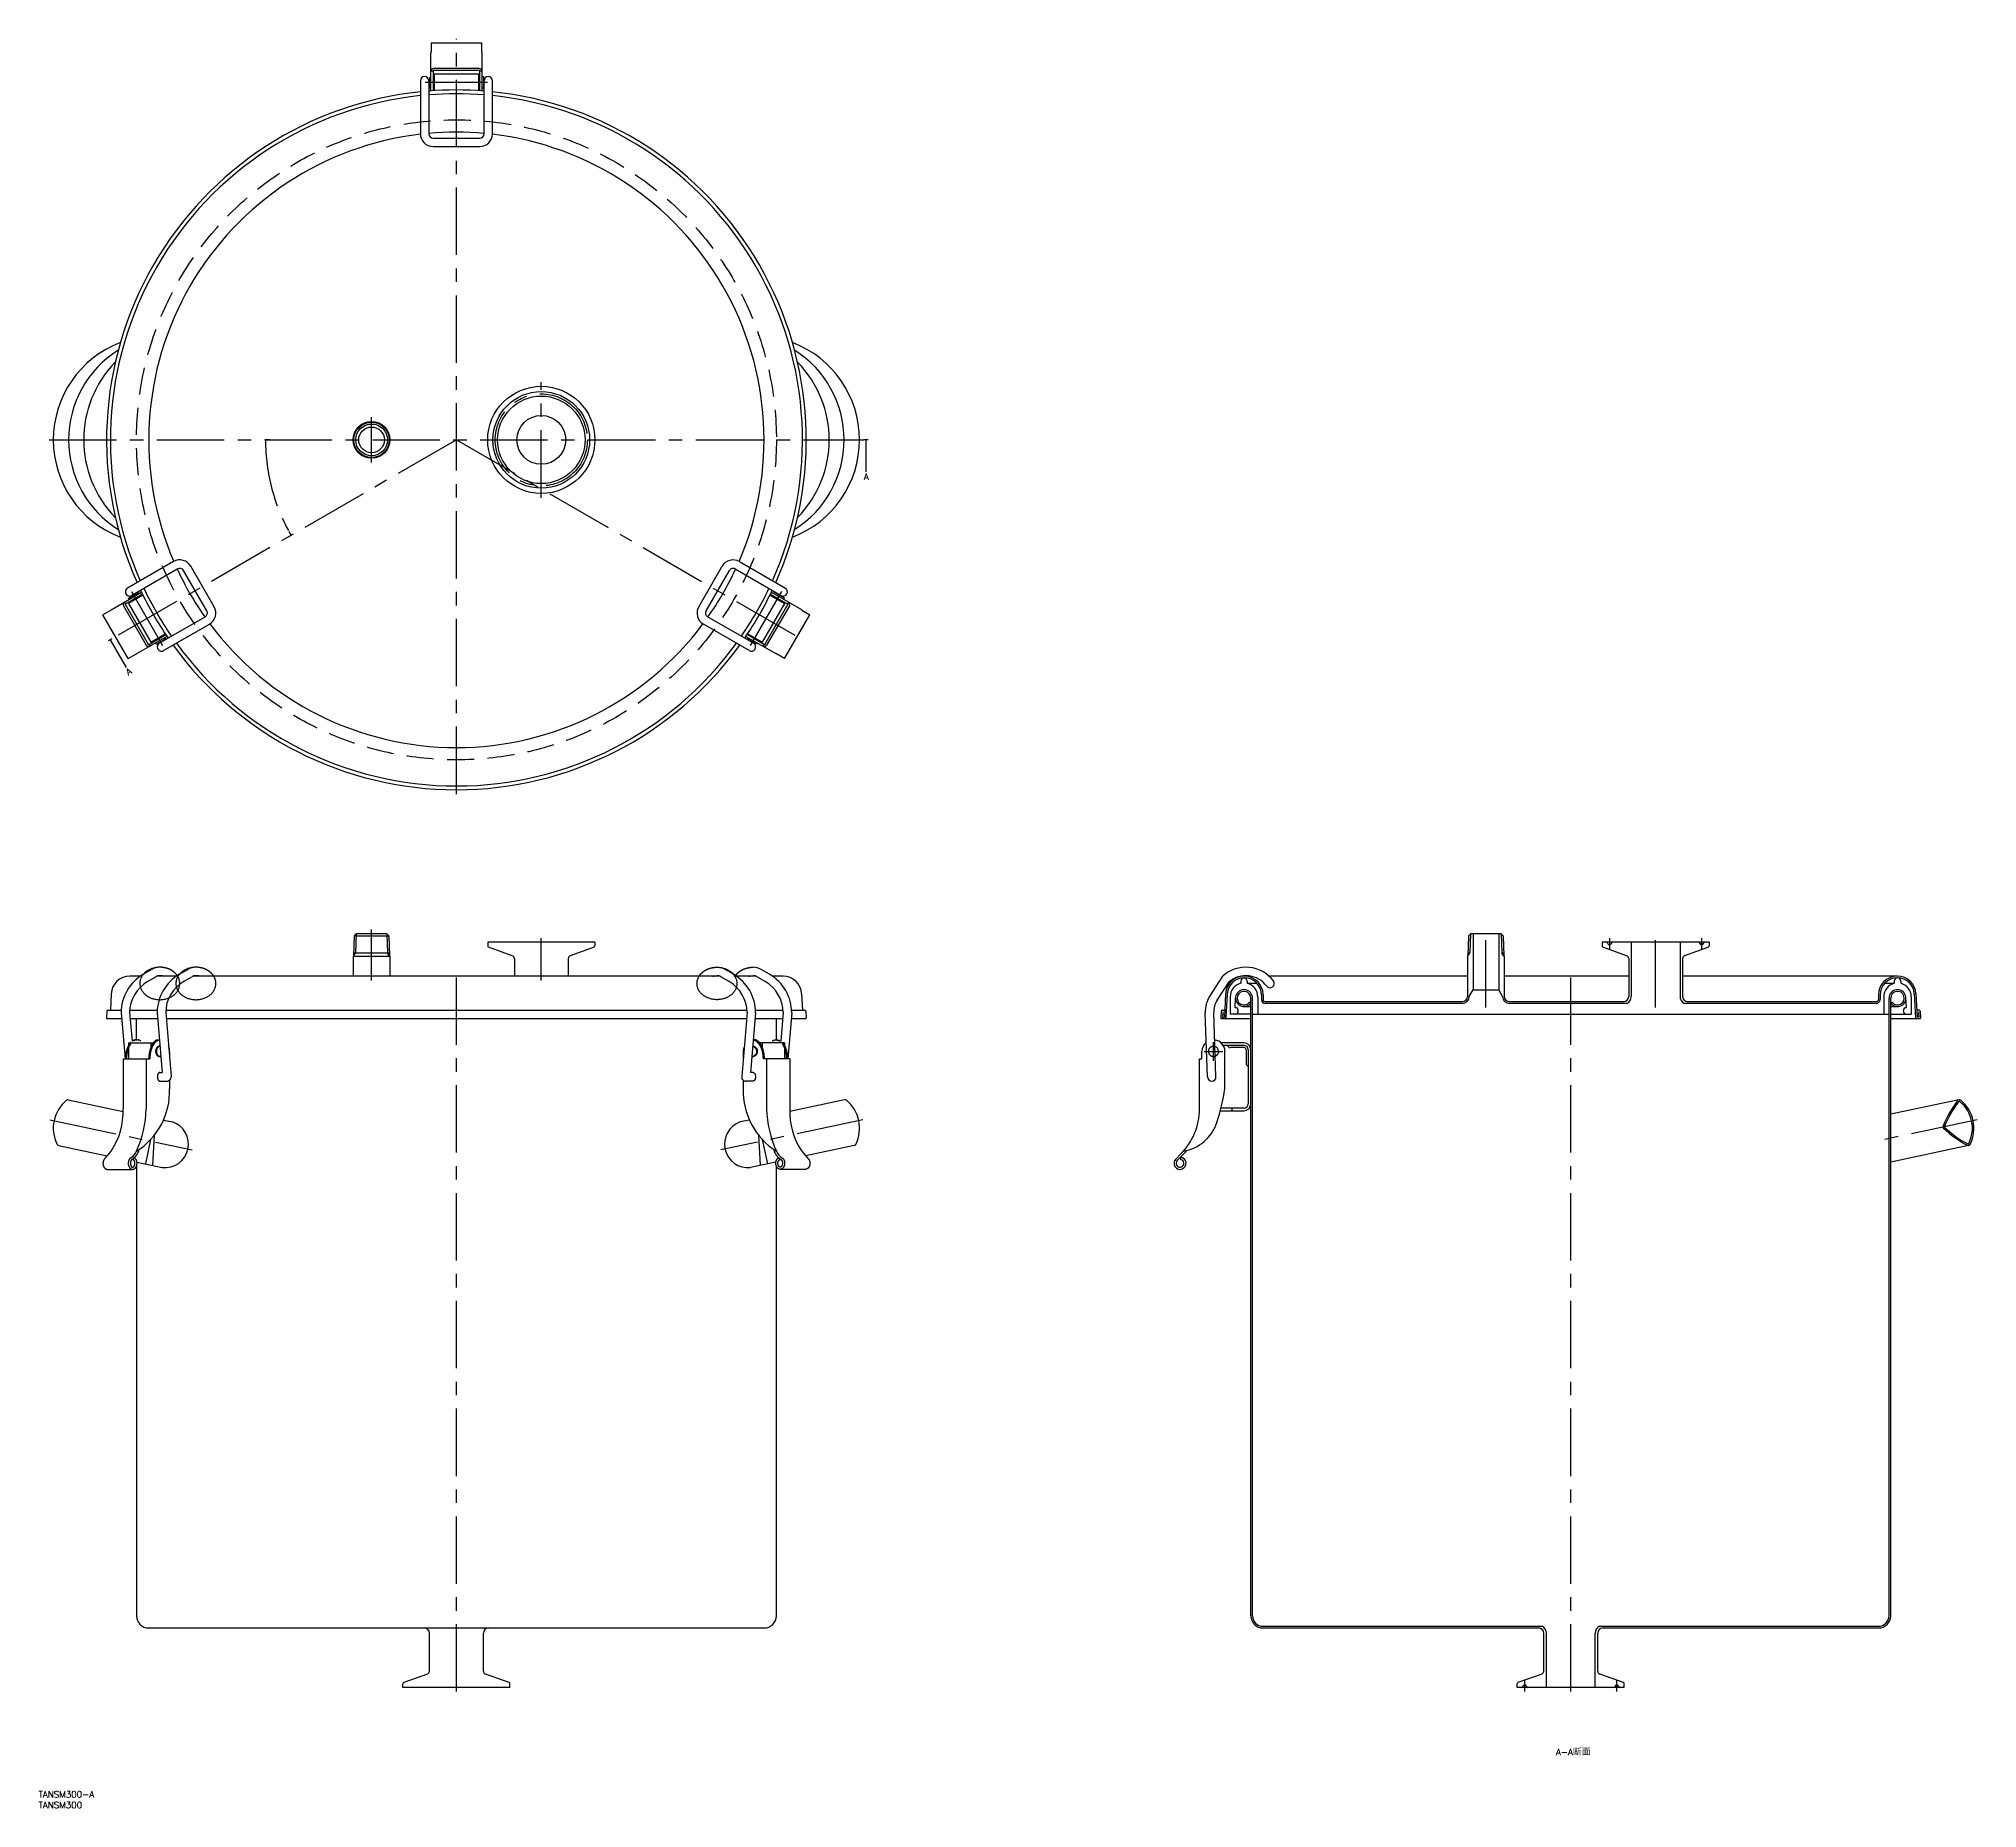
# Model space of a CAD drawing. Extents: x -197 to 717, y -645 to 189.
import ezdxf

# ---------------------------------------------------------------- set-up
doc = ezdxf.new("R2010")
doc.units = 0
doc.linetypes.add('CENTER', pattern=[50.8, 31.75, -6.35, 6.35, -6.35])
doc.linetypes.add('DASHED', pattern=[19.05, 12.7, -6.35])
doc.layers.get('0').update_dxf_attribs({"linetype": 'CONTINUOUS'})
doc.layers.add('CENTER', color=1, linetype='CONTINUOUS')
doc.styles.get("Standard").update_dxf_attribs({"font": 'txt.shx', "height": 3, "bigfont": 'bigfont.shx'})

msp = doc.modelspace()

# ---------------------------------------------------------------- texts
at = {"color": 137, "linetype": 'CONTINUOUS'}
for s, p in [('A', (192.01, -18.85)), ('A-A断面', (518.2, -619.88))]:
    msp.add_text(s, height=3, dxfattribs=at).set_placement(p)
msp.add_text('A', height=3, rotation=30, dxfattribs=at).set_placement((-154.66, -111.06))
at = {"color": 7, "linetype": 'CONTINUOUS'}
for s, p in [('TANSM300-A', (-196.98, -639.82)), ('TANSM300', (-196.98, -644.82))]:
    msp.add_text(s, height=3, dxfattribs=at).set_placement(p)

# ---------------------------------------------------------------- linework, layer by layer
at = {"color": 7, "linetype": 'CONTINUOUS'}
for p, q in [((11.9, 187), (-11.9, 187)), ((-11.9, 187), (-11.9, 182.56)), ((11.9, 182.56), (11.9, 187)), ((-12, 164.45), (-12, 182.56)), ((-11.9, 182.56), (-12, 182.56)), ((-11, 173.8), (-12, 173.8)), ((-11, 174), (-11, 164.52)), ((11, 174), (-11, 174)), ((10.75, 175), (-10.75, 175)), ((11, 164.52), (11, 174)), ((12, 173.8), (11, 173.8)), ((12, 182.56), (11.9, 182.56)), ((12, 182.56), (12, 164.45)), ((-17, 169.2), (-17, 144.2)), ((-12.7, 169.68), (-13.06, 169.68)), ((-13, 169.2), (-13, 144.2)), ((-12, 165.68), (-13, 165.68)), ((-12, 170.65), (-12.7, 170.65)), ((-12.7, 170.65), (-12.7, 166.15)), ((-12.7, 166.15), (-12, 166.15)), ((-10.5, 170.4), (-11, 170.4)), ((-10.5, 166.4), (-11, 166.4)), ((-10.5, 172.4), (-10.5, 164.55)), ((10.5, 172.4), (-10.5, 172.4)), ((10.5, 164.55), (10.5, 172.4)), ((11, 170.4), (10.5, 170.4)), ((11, 166.4), (10.5, 166.4)), ((12, 171.15), (12.7, 171.15)), ((12.7, 165.65), (12, 165.65)), ((12.7, 171.15), (12.7, 165.65)), ((12.7, 169.68), (13.06, 169.68)), ((12.7, 165.68), (13, 165.68)), ((13, 144.2), (13, 169.2)), ((17, 144.2), (17, 169.2)), ((-11, 142.2), (11, 142.2)), ((-11, 138.2), (11, 138.2)), ((-133.38, -57.38), (-155.03, -69.88)), ((-131.38, -60.84), (-153.03, -73.34)), ((-117.65, -80.63), (-128.65, -61.57)), ((-114.18, -78.63), (-125.18, -59.57)), ((114.18, -78.63), (125.18, -59.57)), ((117.65, -80.63), (128.65, -61.57)), ((131.38, -60.84), (153.03, -73.34)), ((133.38, -57.38), (155.03, -69.88)), ((-162.79, -80.13), (-148.42, -71.83)), ((-147.98, -72.73), (-156.19, -77.47)), ((-154.57, -74.58), (-149.81, -71.83)), ((-149.83, -71.84), (-149.98, -71.58)), ((-149.81, -71.83), (-149.46, -72.43)), ((147.98, -72.73), (156.19, -77.47)), ((162.79, -80.13), (148.42, -71.83)), ((149.81, -71.83), (149.46, -72.43)), ((154.57, -74.58), (149.81, -71.83)), ((149.83, -71.84), (149.98, -71.58)), ((-162.74, -80.21), (-166.58, -82.43)), ((-162.74, -80.21), (-162.79, -80.13)), ((-156.93, -78.19), (-146.18, -96.81)), ((-156.52, -76.51), (-156.02, -77.37)), ((-156.19, -77.47), (-145.19, -96.53)), ((-154.22, -75.18), (-154.57, -74.58)), ((-147.76, -73.18), (-154.55, -77.11)), ((-154.55, -77.11), (-144.05, -95.29)), ((-153.3, -73.84), (-153.48, -73.53)), ((-153.07, -75.67), (-152.82, -76.11)), ((-149.61, -73.67), (-149.36, -74.11)), ((154.55, -77.11), (144.05, -95.29)), ((156.19, -77.47), (145.19, -96.53)), ((156.93, -78.19), (146.18, -96.81)), ((147.76, -73.18), (154.55, -77.11)), ((149.61, -73.67), (149.36, -74.11)), ((153.07, -75.67), (152.82, -76.11)), ((153.3, -73.84), (153.48, -73.53)), ((154.22, -75.18), (154.57, -74.58)), ((156.52, -76.51), (156.02, -77.37)), ((162.74, -80.21), (162.79, -80.13)), ((162.74, -80.21), (166.58, -82.43)), ((-154.68, -103.05), (-166.58, -82.43)), ((-140.03, -95.86), (-118.38, -83.36)), ((-138.03, -99.32), (-116.38, -86.82)), ((138.03, -99.32), (116.38, -86.82)), ((140.03, -95.86), (118.38, -83.36)), ((154.68, -103.05), (166.58, -82.43)), ((-136.42, -92.62), (-150.79, -100.91)), ((-145.19, -96.53), (-136.98, -91.79)), ((-145.02, -96.43), (-144.52, -97.29)), ((-144.05, -95.29), (-137.26, -91.37)), ((-142.32, -94.29), (-142.07, -94.73)), ((-141.79, -95.72), (-141.44, -96.32)), ((-141.44, -96.32), (-137.54, -94.07)), ((-140.6, -95.84), (-140.42, -96.15)), ((-138.86, -92.29), (-138.61, -92.73)), ((-137.54, -94.07), (-137.89, -93.47)), ((-137.48, -93.23), (-136.98, -94.1)), ((136.42, -92.62), (150.79, -100.91)), ((145.19, -96.53), (136.98, -91.79)), ((137.48, -93.23), (136.98, -94.1)), ((144.05, -95.29), (137.26, -91.37)), ((137.54, -94.07), (137.89, -93.47)), ((141.44, -96.32), (137.54, -94.07)), ((138.86, -92.29), (138.61, -92.73)), ((140.6, -95.84), (140.42, -96.15)), ((141.79, -95.72), (141.44, -96.32)), ((142.32, -94.29), (142.07, -94.73)), ((145.02, -96.43), (144.52, -97.29)), ((-154.68, -103.05), (-150.84, -100.83)), ((-150.79, -100.91), (-150.84, -100.83)), ((150.79, -100.91), (150.84, -100.83)), ((154.68, -103.05), (150.84, -100.83)), ((-48.14, -233.66), (-48.48, -243.27)), ((-48.14, -233.66), (-47.25, -232.77)), ((-48.14, -233.66), (-31.86, -233.66)), ((-32.75, -232.77), (-47.25, -232.77)), ((-31.86, -233.66), (-32.75, -232.77)), ((-31.86, -233.66), (-31.52, -243.27)), ((65.25, -236.77), (14.75, -236.77)), ((14.75, -236.77), (14.75, -238.45)), ((65.25, -236.77), (65.25, -238.45)), ((477.06, -233.66), (476.72, -243.27)), ((477.06, -233.66), (477.94, -232.77)), ((492.45, -232.77), (477.94, -232.77)), ((479.15, -232.77), (479.15, -259.15)), ((491.25, -232.77), (491.25, -259.15)), ((493.34, -233.66), (492.45, -232.77)), ((493.34, -233.66), (493.67, -243.27)), ((590.45, -236.77), (539.95, -236.77)), ((539.95, -236.77), (539.95, -238.45)), ((542.68, -237.41), (542.56, -237.13)), ((544.31, -237.41), (544.43, -237.13)), ((553.7, -236.77), (553.7, -262.27)), ((576.7, -236.77), (576.7, -262.27)), ((586.09, -237.43), (585.96, -237.13)), ((587.7, -237.43), (587.83, -237.13)), ((590.45, -236.77), (590.45, -238.45)), ((-48.65, -243.27), (-31.35, -243.27)), ((-48.65, -243.27), (-48.65, -252.77)), ((-48.42, -241.7), (-31.58, -241.7)), ((-31.35, -243.27), (-31.35, -252.77)), ((26.33, -243.08), (15.14, -239.01)), ((27.3, -244.46), (27.3, -252.77)), ((27.3, -244.46), (27.3, -252.77)), ((52.7, -244.46), (52.7, -252.77)), ((52.7, -244.46), (52.7, -252.77)), ((64.86, -239.01), (53.67, -243.08)), ((476.55, -243.27), (476.55, -262.27)), ((476.55, -243.27), (476.72, -243.27)), ((476.77, -241.7), (477.63, -241.7)), ((492.76, -241.7), (493.62, -241.7)), ((493.67, -243.27), (493.85, -243.27)), ((493.85, -243.27), (493.85, -262.27)), ((551.53, -243.08), (540.33, -239.01)), ((552.5, -244.46), (552.5, -262.27)), ((552.5, -244.46), (552.5, -262.27)), ((577.9, -244.46), (577.9, -262.27)), ((577.9, -244.46), (577.9, -262.27)), ((590.06, -239.01), (578.86, -243.08)), ((-149.02, -252.77), (-154, -252.77)), ((-147.58, -251.85), (-143.64, -249.56)), ((-145.57, -255.31), (-141.63, -253.02)), ((-132.02, -252.77), (-141.12, -252.77)), ((-130.58, -251.85), (-126.64, -249.56)), ((-128.57, -255.31), (-124.63, -253.02)), ((124.12, -252.77), (-124.12, -252.77)), ((128.57, -255.31), (124.63, -253.02)), ((130.58, -251.85), (126.64, -249.56)), ((141.12, -252.77), (132.02, -252.77)), ((145.57, -255.31), (141.63, -253.02)), ((147.58, -251.85), (143.64, -249.56)), ((154, -252.77), (149.02, -252.77)), ((355.19, -261.92), (361.2, -252.67)), ((358.55, -264.09), (364.24, -255.33)), ((369.7, -255.08), (369.7, -256.08)), ((374.53, -252.77), (371.19, -252.77)), ((371.19, -253.57), (371.5, -253.57)), ((372.7, -255.08), (372.7, -256.08)), ((476.55, -252.77), (383.06, -252.77)), ((552.5, -252.77), (493.85, -252.77)), ((679.2, -252.77), (577.9, -252.77)), ((677.7, -255.08), (677.7, -256.08)), ((679.2, -253.57), (678.9, -253.57)), ((680.7, -255.08), (680.7, -256.08)), ((-162.69, -261.02), (-163.1, -268.77)), ((162.69, -261.02), (163.1, -268.77)), ((362.5, -261.02), (361.93, -271.97)), ((363.3, -261.06), (362.71, -272.39)), ((364.7, -262.4), (364.7, -270.58)), ((367, -267.58), (367.2, -262.9)), ((372.7, -256.08), (377.27, -256.08)), ((374.4, -554.08), (374.4, -263.08)), ((375.2, -554.08), (375.2, -263.08)), ((377.7, -262.4), (377.7, -270.58)), ((379.4, -261.47), (379.4, -263.77)), ((380.2, -261.47), (380.2, -263.77)), ((474.05, -264.77), (381.2, -264.77)), ((477.35, -262.27), (479.15, -259.15)), ((479.15, -259.15), (491.25, -259.15)), ((493.05, -262.27), (491.25, -259.15)), ((550, -264.77), (496.35, -264.77)), ((669.2, -264.77), (580.4, -264.77)), ((670.2, -261.47), (670.2, -263.77)), ((671, -261.47), (671, -263.77)), ((672.7, -262.4), (672.7, -270.58)), ((673.12, -256.08), (677.7, -256.08)), ((675.2, -554.08), (675.2, -263.08)), ((676, -554.08), (676, -263.08)), ((683.4, -267.58), (683.19, -262.9)), ((685.7, -262.4), (685.7, -270.58)), ((687.09, -261.06), (687.68, -272.39)), ((687.89, -261.02), (688.46, -271.97)), ((-164.72, -269.15), (-164.89, -272.35)), ((-157.8, -272.77), (-164.49, -272.77)), ((-164.32, -268.77), (-157.99, -268.77)), ((-158.03, -270.03), (-156.17, -291.76)), ((-154.03, -269.87), (-152.87, -283.41)), ((-153.99, -268.77), (-140.99, -268.77)), ((-140.8, -272.77), (-153.78, -272.77)), ((-150.8, -282.76), (-150.8, -272.77)), ((-141.03, -270.03), (-138.63, -298.16)), ((-137.03, -269.87), (-134.45, -299.99)), ((-136.99, -268.77), (136.99, -268.77)), ((136.78, -272.77), (-136.78, -272.77)), ((137.03, -269.87), (134.45, -299.99)), ((141.03, -270.03), (138.63, -298.16)), ((153.78, -272.77), (140.8, -272.77)), ((140.99, -268.77), (153.99, -268.77)), ((150.8, -282.76), (150.8, -272.77)), ((154.03, -269.87), (152.87, -283.41)), ((158.03, -270.03), (156.17, -291.76)), ((164.49, -272.77), (157.8, -272.77)), ((157.99, -268.77), (164.32, -268.77)), ((164.72, -269.15), (164.89, -272.35)), ((354, -300.23), (352.94, -270.03)), ((357.99, -300.09), (356.94, -269.89)), ((360.48, -269.15), (360.31, -272.35)), ((374.4, -272.77), (360.71, -272.77)), ((360.88, -268.77), (362.1, -268.77)), ((361.25, -269.57), (361.13, -271.97)), ((361.13, -271.97), (361.93, -271.97)), ((361.19, -270.77), (361.99, -270.77)), ((374.4, -270.58), (364.7, -270.58)), ((371.2, -267.08), (374.4, -267.08)), ((374.4, -265.48), (373.76, -265)), ((375.2, -270.58), (675.2, -270.58)), ((474.05, -265.57), (381.2, -265.57)), ((551.67, -265.57), (496.35, -265.57)), ((669.2, -265.57), (578.72, -265.57)), ((676, -265.48), (676.64, -265)), ((676, -267.08), (679.2, -267.08)), ((676, -270.58), (685.7, -270.58)), ((689.68, -272.77), (676, -272.77)), ((689.52, -268.77), (688.29, -268.77)), ((689.2, -270.77), (688.4, -270.77)), ((689.26, -271.97), (688.46, -271.97)), ((689.14, -269.57), (689.26, -271.97)), ((689.92, -269.15), (690.08, -272.35)), ((-150.99, -282.76), (-150.49, -282.76)), ((-141.28, -282.76), (-139.94, -282.76)), ((141.28, -282.76), (139.94, -282.76)), ((150.99, -282.76), (150.49, -282.76)), ((-157.1, -291.76), (-144.52, -291.76)), ((-157.1, -291.76), (-157.1, -315.3)), ((-154.55, -284.16), (-154.55, -291.76)), ((-154.55, -284.16), (-144.05, -284.16)), ((-146.18, -291.76), (-146.18, -315.3)), ((-144.05, -284.16), (-144.05, -286.37)), ((-144.05, -284.16), (-142.83, -284.16)), ((-139.69, -285.76), (-139.84, -285.76)), ((-139.49, -290.56), (-139.84, -290.56)), ((-135.16, -288.16), (-135.16, -291.71)), ((135.16, -288.16), (135.16, -291.71)), ((139.49, -290.56), (139.84, -290.56)), ((139.69, -285.76), (139.84, -285.76)), ((144.05, -284.16), (142.83, -284.16)), ((154.55, -284.16), (144.05, -284.16)), ((144.05, -284.16), (144.05, -286.37)), ((157.1, -291.76), (144.52, -291.76)), ((146.18, -291.76), (146.18, -315.3)), ((154.55, -284.16), (154.55, -291.76)), ((157.1, -291.76), (157.1, -315.3)), ((350.2, -315.3), (350.2, -291.76)), ((350.2, -291.76), (351.4, -291.76)), ((351.4, -291.76), (351.4, -288.16)), ((371.2, -284.16), (360.37, -284.16)), ((371.2, -285.36), (361.41, -285.36)), ((362.2, -305.76), (362.2, -288.16)), ((371.2, -286.36), (364.7, -286.36)), ((372.2, -287.36), (372.2, -293.86)), ((373.2, -287.36), (373.2, -312.96)), ((-139.83, -298.16), (-138.63, -298.16)), ((139.83, -298.16), (138.63, -298.16)), ((-139.84, -302.16), (-136.38, -302.16)), ((-135.16, -301.69), (-135.16, -305.76)), ((135.16, -301.69), (135.16, -305.76)), ((139.84, -302.16), (136.38, -302.16)), ((-182.94, -311), (-157.08, -316.5)), ((182.94, -311), (157.08, -316.5)), ((360.04, -316.16), (371.2, -316.16)), ((371.2, -314.96), (360.35, -314.96)), ((365.4, -314.96), (365.4, -316.16)), ((708.13, -311), (676, -317.83)), ((-142.42, -327.69), (-143.17, -341.95)), ((-138.08, -320.54), (-133.81, -321.44)), ((138.08, -320.54), (133.81, -321.44)), ((142.42, -327.69), (143.17, -341.95)), ((-187.51, -332.52), (-164.62, -337.39)), ((-162.79, -335.21), (-162.74, -335.21)), ((-150.84, -335.21), (-150.79, -335.21)), ((-144.12, -329.67), (-146.58, -341.22)), ((144.12, -329.67), (146.58, -341.22)), ((150.84, -335.21), (150.79, -335.21)), ((162.79, -335.21), (162.74, -335.21)), ((187.51, -332.52), (164.62, -337.39)), ((341.41, -336.51), (339.03, -338.89)), ((342.12, -337.22), (339.74, -339.6)), ((712.71, -332.52), (676, -340.32)), ((-164.52, -343.76), (-152.62, -343.76)), ((-152.52, -339.06), (-152.78, -339.06)), ((-152.52, -339.06), (-152.52, -338.88)), ((-150.8, -342.32), (-150.8, -554.08)), ((-150.56, -340.38), (-138.65, -342.91)), ((150.56, -340.38), (138.65, -342.91)), ((150.8, -554.08), (150.8, -342.32)), ((152.52, -339.06), (152.52, -338.88)), ((152.52, -339.06), (152.78, -339.06)), ((164.52, -343.76), (152.62, -343.76)), ((341.27, -338.07), (341.19, -339.06)), ((-145, -559.88), (145, -559.88)), ((-12.7, -580.19), (-12.7, -562.38)), ((-12.7, -580.19), (-12.7, -562.38)), ((12.7, -580.19), (12.7, -562.38)), ((12.7, -580.19), (12.7, -562.38)), ((380.2, -559.08), (511.67, -559.08)), ((380.2, -559.88), (510, -559.88)), ((512.5, -580.19), (512.5, -562.38)), ((512.5, -580.19), (512.5, -562.38)), ((513.7, -587.88), (513.7, -562.38)), ((536.7, -587.88), (536.7, -562.38)), ((537.9, -580.19), (537.9, -562.38)), ((537.9, -580.19), (537.9, -562.38)), ((538.72, -559.08), (670.2, -559.08)), ((540.4, -559.88), (670.2, -559.88)), ((-13.67, -581.57), (-24.86, -585.64)), ((24.86, -585.64), (13.67, -581.57)), ((511.53, -581.57), (500.33, -585.64)), ((550.06, -585.64), (538.86, -581.57)), ((-25.25, -587.88), (-25.25, -586.2)), ((25.25, -587.88), (-25.25, -587.88)), ((25.25, -587.88), (25.25, -586.2)), ((499.95, -587.88), (499.95, -586.2)), ((550.45, -587.88), (499.95, -587.88)), ((502.68, -587.24), (502.56, -587.52)), ((504.31, -587.24), (504.43, -587.52)), ((546.09, -587.22), (545.96, -587.52)), ((547.7, -587.22), (547.83, -587.52)), ((550.45, -587.88), (550.45, -586.2))]:
    msp.add_line(p, q, dxfattribs=at)
at = {"color": 3, "linetype": 'CONTINUOUS'}
for p, q in [((-47.25, -232.77), (-47.56, -241.7)), ((-32.75, -232.77), (-32.44, -241.7)), ((477.94, -232.77), (477.63, -241.7)), ((492.45, -232.77), (492.76, -241.7)), ((-48.48, -243.27), (-47.56, -241.7)), ((-31.52, -243.27), (-32.44, -241.7)), ((476.72, -243.27), (477.63, -241.7)), ((493.67, -243.27), (492.76, -241.7))]:
    msp.add_line(p, q, dxfattribs=at)
at = {"color": 7}
for points in [[(193, 0, 0), (193, -15.01, 0)], [(-163.23, -94.24, 0), (-155.72, -107.24, 0)], [(-137.88, -252.77, 0), (-137.89, -252.77, 0), (-137.9, -252.77, 0), (-137.91, -252.76, 0), (-137.92, -252.76, 0), (-137.93, -252.76, 0), (-137.94, -252.76, 0), (-137.95, -252.75, 0), (-137.96, -252.75, 0), (-137.97, -252.75, 0), (-137.98, -252.75, 0), (-137.99, -252.74, 0), (-138, -252.74, 0), (-138.01, -252.74, 0), (-138.02, -252.74, 0), (-138.03, -252.73, 0), (-138.04, -252.73, 0), (-138.04, -252.73, 0), (-138.06, -252.73, 0), (-138.06, -252.72, 0), (-138.07, -252.72, 0), (-138.08, -252.72, 0), (-138.09, -252.72, 0), (-138.1, -252.72, 0), (-138.11, -252.71, 0), (-138.12, -252.71, 0), (-138.13, -252.71, 0), (-138.14, -252.71, 0), (-138.15, -252.71, 0), (-138.16, -252.7, 0), (-138.17, -252.7, 0), (-138.18, -252.7, 0), (-138.19, -252.7, 0), (-138.2, -252.69, 0), (-138.21, -252.69, 0), (-138.22, -252.69, 0), (-138.23, -252.69, 0), (-138.24, -252.69, 0), (-138.25, -252.68, 0), (-138.26, -252.68, 0), (-138.27, -252.68, 0), (-138.28, -252.68, 0), (-138.29, -252.68, 0), (-138.3, -252.67, 0), (-138.31, -252.67, 0), (-138.32, -252.67, 0), (-138.33, -252.67, 0), (-138.34, -252.66, 0), (-138.35, -252.66, 0), (-138.36, -252.66, 0), (-138.37, -252.66, 0), (-138.38, -252.66, 0), (-138.39, -252.66, 0), (-138.4, -252.65, 0), (-138.41, -252.65, 0), (-138.42, -252.65, 0), (-138.43, -252.65, 0), (-138.44, -252.65, 0), (-138.44, -252.65, 0), (-138.46, -252.64, 0), (-138.47, -252.64, 0), (-138.47, -252.64, 0), (-138.49, -252.64, 0), (-138.5, -252.64, 0), (-138.5, -252.63, 0), (-138.51, -252.63, 0), (-138.52, -252.63, 0), (-138.53, -252.63, 0), (-138.54, -252.63, 0), (-138.55, -252.63, 0), (-138.56, -252.62, 0), (-138.57, -252.62, 0), (-138.58, -252.62, 0), (-138.59, -252.62, 0), (-138.6, -252.62, 0), (-138.61, -252.62, 0), (-138.62, -252.61, 0), (-138.63, -252.61, 0), (-138.64, -252.61, 0), (-138.65, -252.61, 0), (-138.66, -252.61, 0), (-138.67, -252.61, 0), (-138.68, -252.6, 0), (-138.69, -252.6, 0), (-138.7, -252.6, 0), (-138.71, -252.6, 0), (-138.72, -252.6, 0), (-138.73, -252.6, 0), (-138.74, -252.6, 0), (-138.75, -252.59, 0), (-138.76, -252.59, 0), (-138.77, -252.59, 0), (-138.78, -252.59, 0), (-138.79, -252.59, 0), (-138.8, -252.59, 0), (-138.81, -252.59, 0), (-138.82, -252.59, 0), (-138.83, -252.58, 0), (-138.84, -252.58, 0), (-138.85, -252.58, 0), (-138.87, -252.58, 0), (-138.88, -252.58, 0), (-138.88, -252.58, 0), (-138.9, -252.58, 0), (-138.91, -252.58, 0), (-138.91, -252.57, 0), (-138.93, -252.57, 0), (-138.94, -252.57, 0), (-138.94, -252.57, 0), (-138.96, -252.57, 0), (-138.97, -252.57, 0), (-138.98, -252.57, 0), (-138.99, -252.57, 0), (-139, -252.56, 0), (-139.01, -252.56, 0), (-139.02, -252.56, 0), (-139.03, -252.56, 0), (-139.04, -252.56, 0), (-139.05, -252.56, 0), (-139.06, -252.56, 0), (-139.07, -252.56, 0), (-139.08, -252.56, 0), (-139.09, -252.56, 0), (-139.1, -252.56, 0), (-139.11, -252.55, 0), (-139.12, -252.55, 0), (-139.13, -252.55, 0), (-139.14, -252.55, 0), (-139.15, -252.55, 0), (-139.16, -252.55, 0), (-139.17, -252.55, 0), (-139.18, -252.55, 0), (-139.19, -252.55, 0), (-139.2, -252.55, 0), (-139.21, -252.55, 0), (-139.22, -252.54, 0), (-139.23, -252.54, 0), (-139.24, -252.54, 0), (-139.25, -252.54, 0), (-139.26, -252.54, 0), (-139.27, -252.54, 0), (-139.28, -252.54, 0), (-139.29, -252.54, 0), (-139.3, -252.54, 0), (-139.31, -252.54, 0), (-139.32, -252.54, 0), (-139.33, -252.54, 0), (-139.34, -252.54, 0), (-139.35, -252.54, 0), (-139.36, -252.54, 0), (-139.37, -252.53, 0), (-139.38, -252.53, 0), (-139.39, -252.53, 0), (-139.4, -252.53, 0), (-139.41, -252.53, 0), (-139.42, -252.53, 0), (-139.43, -252.53, 0), (-139.44, -252.53, 0), (-139.46, -252.53, 0), (-139.47, -252.53, 0), (-139.47, -252.53, 0), (-139.49, -252.53, 0), (-139.5, -252.53, 0), (-139.51, -252.53, 0), (-139.52, -252.53, 0), (-139.53, -252.53, 0), (-139.54, -252.53, 0), (-139.55, -252.53, 0), (-139.56, -252.53, 0), (-139.57, -252.53, 0), (-139.58, -252.53, 0), (-139.59, -252.53, 0), (-139.6, -252.53, 0), (-139.61, -252.53, 0), (-139.62, -252.53, 0), (-139.63, -252.53, 0), (-139.64, -252.53, 0), (-139.65, -252.53, 0), (-139.66, -252.52, 0), (-139.67, -252.52, 0), (-139.68, -252.52, 0), (-139.69, -252.52, 0), (-139.7, -252.52, 0), (-139.71, -252.52, 0), (-139.72, -252.52, 0), (-139.73, -252.52, 0), (-139.74, -252.52, 0), (-139.75, -252.52, 0), (-139.76, -252.52, 0), (-139.77, -252.52, 0), (-139.78, -252.52, 0), (-139.79, -252.52, 0)], [(-120.88, -252.77, 0), (-120.89, -252.77, 0), (-120.9, -252.77, 0), (-120.91, -252.76, 0), (-120.92, -252.76, 0), (-120.93, -252.76, 0), (-120.94, -252.76, 0), (-120.95, -252.75, 0), (-120.96, -252.75, 0), (-120.97, -252.75, 0), (-120.98, -252.75, 0), (-120.99, -252.74, 0), (-121, -252.74, 0), (-121.01, -252.74, 0), (-121.02, -252.74, 0), (-121.03, -252.73, 0), (-121.04, -252.73, 0), (-121.05, -252.73, 0), (-121.06, -252.73, 0), (-121.06, -252.72, 0), (-121.07, -252.72, 0), (-121.08, -252.72, 0), (-121.09, -252.72, 0), (-121.1, -252.72, 0), (-121.11, -252.71, 0), (-121.12, -252.71, 0), (-121.13, -252.71, 0), (-121.14, -252.71, 0), (-121.15, -252.71, 0), (-121.16, -252.7, 0), (-121.17, -252.7, 0), (-121.18, -252.7, 0), (-121.19, -252.7, 0), (-121.2, -252.69, 0), (-121.21, -252.69, 0), (-121.22, -252.69, 0), (-121.23, -252.69, 0), (-121.24, -252.69, 0), (-121.25, -252.68, 0), (-121.26, -252.68, 0), (-121.27, -252.68, 0), (-121.28, -252.68, 0), (-121.29, -252.68, 0), (-121.3, -252.67, 0), (-121.31, -252.67, 0), (-121.32, -252.67, 0), (-121.33, -252.67, 0), (-121.34, -252.66, 0), (-121.35, -252.66, 0), (-121.36, -252.66, 0), (-121.37, -252.66, 0), (-121.38, -252.66, 0), (-121.39, -252.66, 0), (-121.4, -252.65, 0), (-121.41, -252.65, 0), (-121.42, -252.65, 0), (-121.42, -252.65, 0), (-121.44, -252.65, 0), (-121.44, -252.65, 0), (-121.45, -252.64, 0), (-121.47, -252.64, 0), (-121.47, -252.64, 0), (-121.48, -252.64, 0), (-121.5, -252.64, 0), (-121.5, -252.63, 0), (-121.51, -252.63, 0), (-121.52, -252.63, 0), (-121.53, -252.63, 0), (-121.54, -252.63, 0), (-121.55, -252.63, 0), (-121.56, -252.62, 0), (-121.57, -252.62, 0), (-121.58, -252.62, 0), (-121.59, -252.62, 0), (-121.6, -252.62, 0), (-121.61, -252.62, 0), (-121.62, -252.61, 0), (-121.63, -252.61, 0), (-121.64, -252.61, 0), (-121.65, -252.61, 0), (-121.66, -252.61, 0), (-121.67, -252.61, 0), (-121.68, -252.6, 0), (-121.69, -252.6, 0), (-121.7, -252.6, 0), (-121.71, -252.6, 0), (-121.72, -252.6, 0), (-121.73, -252.6, 0), (-121.74, -252.6, 0), (-121.75, -252.59, 0), (-121.76, -252.59, 0), (-121.77, -252.59, 0), (-121.78, -252.59, 0), (-121.79, -252.59, 0), (-121.8, -252.59, 0), (-121.81, -252.59, 0), (-121.82, -252.59, 0), (-121.83, -252.58, 0), (-121.84, -252.58, 0), (-121.86, -252.58, 0), (-121.86, -252.58, 0), (-121.88, -252.58, 0), (-121.89, -252.58, 0), (-121.89, -252.58, 0), (-121.91, -252.58, 0), (-121.92, -252.57, 0), (-121.92, -252.57, 0), (-121.94, -252.57, 0), (-121.94, -252.57, 0), (-121.96, -252.57, 0), (-121.97, -252.57, 0), (-121.98, -252.57, 0), (-121.99, -252.57, 0), (-122, -252.56, 0), (-122.01, -252.56, 0), (-122.02, -252.56, 0), (-122.03, -252.56, 0), (-122.04, -252.56, 0), (-122.05, -252.56, 0), (-122.06, -252.56, 0), (-122.07, -252.56, 0), (-122.08, -252.56, 0), (-122.09, -252.56, 0), (-122.1, -252.56, 0), (-122.11, -252.55, 0), (-122.12, -252.55, 0), (-122.13, -252.55, 0), (-122.14, -252.55, 0), (-122.15, -252.55, 0), (-122.16, -252.55, 0), (-122.17, -252.55, 0), (-122.18, -252.55, 0), (-122.19, -252.55, 0), (-122.2, -252.55, 0), (-122.21, -252.55, 0), (-122.22, -252.54, 0), (-122.23, -252.54, 0), (-122.24, -252.54, 0), (-122.25, -252.54, 0), (-122.26, -252.54, 0), (-122.27, -252.54, 0), (-122.28, -252.54, 0), (-122.29, -252.54, 0), (-122.3, -252.54, 0), (-122.31, -252.54, 0), (-122.32, -252.54, 0), (-122.33, -252.54, 0), (-122.34, -252.54, 0), (-122.35, -252.54, 0), (-122.36, -252.54, 0), (-122.37, -252.53, 0), (-122.38, -252.53, 0), (-122.39, -252.53, 0), (-122.4, -252.53, 0), (-122.41, -252.53, 0), (-122.42, -252.53, 0), (-122.43, -252.53, 0), (-122.44, -252.53, 0), (-122.45, -252.53, 0), (-122.47, -252.53, 0), (-122.47, -252.53, 0), (-122.48, -252.53, 0), (-122.5, -252.53, 0), (-122.51, -252.53, 0), (-122.52, -252.53, 0), (-122.53, -252.53, 0), (-122.54, -252.53, 0), (-122.55, -252.53, 0), (-122.56, -252.53, 0), (-122.57, -252.53, 0), (-122.58, -252.53, 0), (-122.59, -252.53, 0), (-122.6, -252.53, 0), (-122.61, -252.53, 0), (-122.62, -252.53, 0), (-122.63, -252.53, 0), (-122.64, -252.53, 0), (-122.65, -252.53, 0), (-122.66, -252.52, 0), (-122.67, -252.52, 0), (-122.68, -252.52, 0), (-122.69, -252.52, 0), (-122.7, -252.52, 0), (-122.71, -252.52, 0), (-122.72, -252.52, 0), (-122.73, -252.52, 0), (-122.74, -252.52, 0), (-122.75, -252.52, 0), (-122.76, -252.52, 0), (-122.77, -252.52, 0), (-122.78, -252.52, 0), (-122.79, -252.52, 0)], [(120.88, -252.77, 0), (120.89, -252.77, 0), (120.9, -252.77, 0), (120.91, -252.76, 0), (120.92, -252.76, 0), (120.93, -252.76, 0), (120.94, -252.76, 0), (120.95, -252.75, 0), (120.96, -252.75, 0), (120.97, -252.75, 0), (120.98, -252.75, 0), (120.99, -252.74, 0), (121, -252.74, 0), (121.01, -252.74, 0), (121.02, -252.74, 0), (121.03, -252.73, 0), (121.04, -252.73, 0), (121.05, -252.73, 0), (121.06, -252.73, 0), (121.06, -252.72, 0), (121.07, -252.72, 0), (121.08, -252.72, 0), (121.09, -252.72, 0), (121.1, -252.72, 0), (121.11, -252.71, 0), (121.12, -252.71, 0), (121.13, -252.71, 0), (121.14, -252.71, 0), (121.15, -252.71, 0), (121.16, -252.7, 0), (121.17, -252.7, 0), (121.18, -252.7, 0), (121.19, -252.7, 0), (121.2, -252.69, 0), (121.21, -252.69, 0), (121.22, -252.69, 0), (121.23, -252.69, 0), (121.24, -252.69, 0), (121.25, -252.68, 0), (121.26, -252.68, 0), (121.27, -252.68, 0), (121.28, -252.68, 0), (121.29, -252.68, 0), (121.3, -252.67, 0), (121.31, -252.67, 0), (121.32, -252.67, 0), (121.33, -252.67, 0), (121.34, -252.66, 0), (121.35, -252.66, 0), (121.36, -252.66, 0), (121.37, -252.66, 0), (121.38, -252.66, 0), (121.39, -252.66, 0), (121.4, -252.65, 0), (121.41, -252.65, 0), (121.42, -252.65, 0), (121.42, -252.65, 0), (121.44, -252.65, 0), (121.44, -252.65, 0), (121.45, -252.64, 0), (121.47, -252.64, 0), (121.47, -252.64, 0), (121.48, -252.64, 0), (121.5, -252.64, 0), (121.5, -252.63, 0), (121.51, -252.63, 0), (121.52, -252.63, 0), (121.53, -252.63, 0), (121.54, -252.63, 0), (121.55, -252.63, 0), (121.56, -252.62, 0), (121.57, -252.62, 0), (121.58, -252.62, 0), (121.59, -252.62, 0), (121.6, -252.62, 0), (121.61, -252.62, 0), (121.62, -252.61, 0), (121.63, -252.61, 0), (121.64, -252.61, 0), (121.65, -252.61, 0), (121.66, -252.61, 0), (121.67, -252.61, 0), (121.68, -252.6, 0), (121.69, -252.6, 0), (121.7, -252.6, 0), (121.71, -252.6, 0), (121.72, -252.6, 0), (121.73, -252.6, 0), (121.74, -252.6, 0), (121.75, -252.59, 0), (121.76, -252.59, 0), (121.77, -252.59, 0), (121.78, -252.59, 0), (121.79, -252.59, 0), (121.8, -252.59, 0), (121.81, -252.59, 0), (121.82, -252.59, 0), (121.83, -252.58, 0), (121.84, -252.58, 0), (121.86, -252.58, 0), (121.86, -252.58, 0), (121.88, -252.58, 0), (121.89, -252.58, 0), (121.89, -252.58, 0), (121.91, -252.58, 0), (121.92, -252.57, 0), (121.92, -252.57, 0), (121.94, -252.57, 0), (121.94, -252.57, 0), (121.96, -252.57, 0), (121.97, -252.57, 0), (121.98, -252.57, 0), (121.99, -252.57, 0), (122, -252.56, 0), (122.01, -252.56, 0), (122.02, -252.56, 0), (122.03, -252.56, 0), (122.04, -252.56, 0), (122.05, -252.56, 0), (122.06, -252.56, 0), (122.07, -252.56, 0), (122.08, -252.56, 0), (122.09, -252.56, 0), (122.1, -252.56, 0), (122.11, -252.55, 0), (122.12, -252.55, 0), (122.13, -252.55, 0), (122.14, -252.55, 0), (122.15, -252.55, 0), (122.16, -252.55, 0), (122.17, -252.55, 0), (122.18, -252.55, 0), (122.19, -252.55, 0), (122.2, -252.55, 0), (122.21, -252.55, 0), (122.22, -252.54, 0), (122.23, -252.54, 0), (122.24, -252.54, 0), (122.25, -252.54, 0), (122.26, -252.54, 0), (122.27, -252.54, 0), (122.28, -252.54, 0), (122.29, -252.54, 0), (122.3, -252.54, 0), (122.31, -252.54, 0), (122.32, -252.54, 0), (122.33, -252.54, 0), (122.34, -252.54, 0), (122.35, -252.54, 0), (122.36, -252.54, 0), (122.37, -252.53, 0), (122.38, -252.53, 0), (122.39, -252.53, 0), (122.4, -252.53, 0), (122.41, -252.53, 0), (122.42, -252.53, 0), (122.43, -252.53, 0), (122.44, -252.53, 0), (122.45, -252.53, 0), (122.47, -252.53, 0), (122.47, -252.53, 0), (122.48, -252.53, 0), (122.5, -252.53, 0), (122.51, -252.53, 0), (122.52, -252.53, 0), (122.53, -252.53, 0), (122.54, -252.53, 0), (122.55, -252.53, 0), (122.56, -252.53, 0), (122.57, -252.53, 0), (122.58, -252.53, 0), (122.59, -252.53, 0), (122.6, -252.53, 0), (122.61, -252.53, 0), (122.62, -252.53, 0), (122.63, -252.53, 0), (122.64, -252.53, 0), (122.65, -252.53, 0), (122.66, -252.52, 0), (122.67, -252.52, 0), (122.68, -252.52, 0), (122.69, -252.52, 0), (122.7, -252.52, 0), (122.71, -252.52, 0), (122.72, -252.52, 0), (122.73, -252.52, 0), (122.74, -252.52, 0), (122.75, -252.52, 0), (122.76, -252.52, 0), (122.77, -252.52, 0), (122.78, -252.52, 0), (122.79, -252.52, 0)], [(137.88, -252.77, 0), (137.89, -252.77, 0), (137.9, -252.77, 0), (137.91, -252.76, 0), (137.92, -252.76, 0), (137.93, -252.76, 0), (137.94, -252.76, 0), (137.95, -252.75, 0), (137.96, -252.75, 0), (137.97, -252.75, 0), (137.98, -252.75, 0), (137.99, -252.74, 0), (138, -252.74, 0), (138.01, -252.74, 0), (138.02, -252.74, 0), (138.03, -252.73, 0), (138.04, -252.73, 0), (138.04, -252.73, 0), (138.06, -252.73, 0), (138.06, -252.72, 0), (138.07, -252.72, 0), (138.08, -252.72, 0), (138.09, -252.72, 0), (138.1, -252.72, 0), (138.11, -252.71, 0), (138.12, -252.71, 0), (138.13, -252.71, 0), (138.14, -252.71, 0), (138.15, -252.71, 0), (138.16, -252.7, 0), (138.17, -252.7, 0), (138.18, -252.7, 0), (138.19, -252.7, 0), (138.2, -252.69, 0), (138.21, -252.69, 0), (138.22, -252.69, 0), (138.23, -252.69, 0), (138.24, -252.69, 0), (138.25, -252.68, 0), (138.26, -252.68, 0), (138.27, -252.68, 0), (138.28, -252.68, 0), (138.29, -252.68, 0), (138.3, -252.67, 0), (138.31, -252.67, 0), (138.32, -252.67, 0), (138.33, -252.67, 0), (138.34, -252.66, 0), (138.35, -252.66, 0), (138.36, -252.66, 0), (138.37, -252.66, 0), (138.38, -252.66, 0), (138.39, -252.66, 0), (138.4, -252.65, 0), (138.41, -252.65, 0), (138.42, -252.65, 0), (138.43, -252.65, 0), (138.44, -252.65, 0), (138.44, -252.65, 0), (138.46, -252.64, 0), (138.47, -252.64, 0), (138.47, -252.64, 0), (138.49, -252.64, 0), (138.5, -252.64, 0), (138.5, -252.63, 0), (138.51, -252.63, 0), (138.52, -252.63, 0), (138.53, -252.63, 0), (138.54, -252.63, 0), (138.55, -252.63, 0), (138.56, -252.62, 0), (138.57, -252.62, 0), (138.58, -252.62, 0), (138.59, -252.62, 0), (138.6, -252.62, 0), (138.61, -252.62, 0), (138.62, -252.61, 0), (138.63, -252.61, 0), (138.64, -252.61, 0), (138.65, -252.61, 0), (138.66, -252.61, 0), (138.67, -252.61, 0), (138.68, -252.6, 0), (138.69, -252.6, 0), (138.7, -252.6, 0), (138.71, -252.6, 0), (138.72, -252.6, 0), (138.73, -252.6, 0), (138.74, -252.6, 0), (138.75, -252.59, 0), (138.76, -252.59, 0), (138.77, -252.59, 0), (138.78, -252.59, 0), (138.79, -252.59, 0), (138.8, -252.59, 0), (138.81, -252.59, 0), (138.82, -252.59, 0), (138.83, -252.58, 0), (138.84, -252.58, 0), (138.85, -252.58, 0), (138.87, -252.58, 0), (138.88, -252.58, 0), (138.88, -252.58, 0), (138.9, -252.58, 0), (138.91, -252.58, 0), (138.91, -252.57, 0), (138.93, -252.57, 0), (138.94, -252.57, 0), (138.94, -252.57, 0), (138.96, -252.57, 0), (138.97, -252.57, 0), (138.98, -252.57, 0), (138.99, -252.57, 0), (139, -252.56, 0), (139.01, -252.56, 0), (139.02, -252.56, 0), (139.03, -252.56, 0), (139.04, -252.56, 0), (139.05, -252.56, 0), (139.06, -252.56, 0), (139.07, -252.56, 0), (139.08, -252.56, 0), (139.09, -252.56, 0), (139.1, -252.56, 0), (139.11, -252.55, 0), (139.12, -252.55, 0), (139.13, -252.55, 0), (139.14, -252.55, 0), (139.15, -252.55, 0), (139.16, -252.55, 0), (139.17, -252.55, 0), (139.18, -252.55, 0), (139.19, -252.55, 0), (139.2, -252.55, 0), (139.21, -252.55, 0), (139.22, -252.54, 0), (139.23, -252.54, 0), (139.24, -252.54, 0), (139.25, -252.54, 0), (139.26, -252.54, 0), (139.27, -252.54, 0), (139.28, -252.54, 0), (139.29, -252.54, 0), (139.3, -252.54, 0), (139.31, -252.54, 0), (139.32, -252.54, 0), (139.33, -252.54, 0), (139.34, -252.54, 0), (139.35, -252.54, 0), (139.36, -252.54, 0), (139.37, -252.53, 0), (139.38, -252.53, 0), (139.39, -252.53, 0), (139.4, -252.53, 0), (139.41, -252.53, 0), (139.42, -252.53, 0), (139.43, -252.53, 0), (139.44, -252.53, 0), (139.46, -252.53, 0), (139.47, -252.53, 0), (139.47, -252.53, 0), (139.49, -252.53, 0), (139.5, -252.53, 0), (139.51, -252.53, 0), (139.52, -252.53, 0), (139.53, -252.53, 0), (139.54, -252.53, 0), (139.55, -252.53, 0), (139.56, -252.53, 0), (139.57, -252.53, 0), (139.58, -252.53, 0), (139.59, -252.53, 0), (139.6, -252.53, 0), (139.61, -252.53, 0), (139.62, -252.53, 0), (139.63, -252.53, 0), (139.64, -252.53, 0), (139.65, -252.53, 0), (139.66, -252.52, 0), (139.67, -252.52, 0), (139.68, -252.52, 0), (139.69, -252.52, 0), (139.7, -252.52, 0), (139.71, -252.52, 0), (139.72, -252.52, 0), (139.73, -252.52, 0), (139.74, -252.52, 0), (139.75, -252.52, 0), (139.76, -252.52, 0), (139.77, -252.52, 0), (139.78, -252.52, 0), (139.79, -252.52, 0)], [(-141.28, -282.76, 0), (-141.3, -282.77, 0), (-141.32, -282.78, 0), (-141.34, -282.8, 0), (-141.36, -282.81, 0), (-141.39, -282.82, 0), (-141.41, -282.83, 0), (-141.43, -282.85, 0), (-141.45, -282.86, 0), (-141.47, -282.87, 0), (-141.49, -282.89, 0), (-141.51, -282.9, 0), (-141.53, -282.92, 0), (-141.55, -282.93, 0), (-141.57, -282.94, 0), (-141.59, -282.96, 0), (-141.62, -282.97, 0), (-141.64, -282.99, 0), (-141.66, -283, 0), (-141.68, -283.02, 0), (-141.7, -283.03, 0), (-141.72, -283.05, 0), (-141.74, -283.06, 0), (-141.76, -283.08, 0), (-141.78, -283.09, 0), (-141.8, -283.11, 0), (-141.82, -283.13, 0), (-141.84, -283.14, 0), (-141.86, -283.16, 0), (-141.88, -283.17, 0), (-141.9, -283.19, 0), (-141.92, -283.21, 0), (-141.94, -283.22, 0), (-141.96, -283.24, 0), (-141.98, -283.26, 0), (-142, -283.27, 0), (-142.02, -283.29, 0), (-142.04, -283.31, 0), (-142.06, -283.33, 0), (-142.08, -283.34, 0), (-142.1, -283.36, 0), (-142.12, -283.38, 0), (-142.14, -283.4, 0), (-142.16, -283.42, 0), (-142.18, -283.43, 0), (-142.2, -283.45, 0), (-142.22, -283.47, 0), (-142.23, -283.49, 0), (-142.25, -283.51, 0), (-142.27, -283.52, 0), (-142.29, -283.54, 0), (-142.31, -283.56, 0), (-142.33, -283.58, 0), (-142.35, -283.6, 0), (-142.37, -283.62, 0), (-142.38, -283.64, 0), (-142.4, -283.66, 0), (-142.42, -283.68, 0), (-142.44, -283.7, 0), (-142.46, -283.72, 0), (-142.48, -283.74, 0), (-142.5, -283.76, 0), (-142.51, -283.78, 0), (-142.53, -283.8, 0), (-142.55, -283.82, 0), (-142.57, -283.84, 0), (-142.59, -283.86, 0), (-142.61, -283.88, 0), (-142.62, -283.9, 0), (-142.64, -283.93, 0), (-142.66, -283.95, 0), (-142.68, -283.97, 0), (-142.69, -283.99, 0), (-142.71, -284.01, 0), (-142.73, -284.03, 0), (-142.75, -284.06, 0), (-142.77, -284.08, 0), (-142.78, -284.1, 0), (-142.8, -284.12, 0), (-142.82, -284.14, 0), (-142.84, -284.17, 0), (-142.85, -284.19, 0), (-142.87, -284.21, 0), (-142.89, -284.23, 0), (-142.9, -284.26, 0), (-142.92, -284.28, 0), (-142.94, -284.3, 0), (-142.96, -284.33, 0), (-142.97, -284.35, 0), (-142.99, -284.37, 0), (-143, -284.4, 0), (-143.02, -284.42, 0), (-143.04, -284.44, 0), (-143.06, -284.47, 0), (-143.07, -284.49, 0), (-143.09, -284.51, 0), (-143.1, -284.54, 0), (-143.12, -284.56, 0), (-143.14, -284.59, 0), (-143.15, -284.61, 0), (-143.17, -284.64, 0), (-143.19, -284.66, 0), (-143.2, -284.69, 0), (-143.22, -284.71, 0), (-143.23, -284.74, 0), (-143.25, -284.76, 0), (-143.26, -284.79, 0), (-143.28, -284.81, 0), (-143.3, -284.84, 0), (-143.31, -284.86, 0), (-143.33, -284.89, 0), (-143.34, -284.91, 0), (-143.36, -284.94, 0), (-143.37, -284.96, 0), (-143.39, -284.99, 0), (-143.4, -285.02, 0), (-143.42, -285.04, 0), (-143.43, -285.07, 0), (-143.45, -285.1, 0), (-143.46, -285.12, 0), (-143.48, -285.15, 0), (-143.49, -285.18, 0), (-143.51, -285.2, 0), (-143.52, -285.23, 0), (-143.54, -285.26, 0), (-143.55, -285.28, 0), (-143.57, -285.31, 0), (-143.58, -285.34, 0), (-143.6, -285.37, 0), (-143.61, -285.39, 0), (-143.62, -285.42, 0), (-143.64, -285.45, 0), (-143.65, -285.48, 0), (-143.67, -285.5, 0), (-143.68, -285.53, 0), (-143.69, -285.56, 0), (-143.71, -285.59, 0), (-143.72, -285.62, 0), (-143.74, -285.64, 0), (-143.75, -285.67, 0), (-143.76, -285.7, 0), (-143.78, -285.73, 0), (-143.79, -285.76, 0), (-143.8, -285.79, 0), (-143.82, -285.81, 0), (-143.83, -285.84, 0), (-143.84, -285.87, 0), (-143.86, -285.9, 0), (-143.87, -285.93, 0), (-143.88, -285.96, 0), (-143.9, -285.99, 0), (-143.91, -286.02, 0), (-143.92, -286.05, 0), (-143.93, -286.08, 0), (-143.95, -286.11, 0), (-143.96, -286.13, 0), (-143.97, -286.17, 0), (-143.98, -286.19, 0), (-144, -286.23, 0), (-144.01, -286.25, 0), (-144.02, -286.29, 0), (-144.03, -286.31, 0), (-144.04, -286.35, 0), (-144.06, -286.38, 0), (-144.07, -286.41, 0), (-144.08, -286.44, 0), (-144.09, -286.47, 0), (-144.1, -286.5, 0), (-144.12, -286.53, 0), (-144.13, -286.56, 0), (-144.14, -286.59, 0), (-144.15, -286.62, 0), (-144.16, -286.65, 0), (-144.17, -286.68, 0), (-144.18, -286.71, 0), (-144.2, -286.75, 0), (-144.21, -286.78, 0), (-144.22, -286.81, 0), (-144.23, -286.84, 0), (-144.24, -286.87, 0), (-144.25, -286.9, 0), (-144.26, -286.93, 0), (-144.27, -286.96, 0), (-144.28, -287, 0), (-144.29, -287.03, 0), (-144.3, -287.06, 0), (-144.31, -287.09, 0), (-144.32, -287.12, 0), (-144.33, -287.16, 0), (-144.34, -287.19, 0), (-144.35, -287.22, 0), (-144.37, -287.25, 0), (-144.38, -287.29, 0), (-144.38, -287.32, 0), (-144.39, -287.35, 0), (-144.4, -287.38, 0), (-144.41, -287.42, 0), (-144.42, -287.45, 0), (-144.43, -287.48, 0), (-144.44, -287.51, 0), (-144.45, -287.55, 0), (-144.46, -287.58, 0), (-144.47, -287.61, 0), (-144.48, -287.65, 0), (-144.49, -287.68, 0), (-144.5, -287.71, 0), (-144.51, -287.75, 0), (-144.51, -287.78, 0), (-144.52, -287.81, 0), (-144.53, -287.85, 0), (-144.54, -287.88, 0), (-144.55, -287.91, 0), (-144.56, -287.95, 0), (-144.57, -287.98, 0), (-144.57, -288.01, 0), (-144.58, -288.05, 0), (-144.59, -288.08, 0), (-144.6, -288.12, 0), (-144.61, -288.15, 0), (-144.62, -288.18, 0), (-144.62, -288.22, 0), (-144.63, -288.25, 0), (-144.64, -288.29, 0), (-144.65, -288.32, 0), (-144.65, -288.35, 0), (-144.66, -288.39, 0), (-144.67, -288.42, 0), (-144.68, -288.46, 0), (-144.68, -288.49, 0), (-144.69, -288.53, 0), (-144.7, -288.56, 0), (-144.7, -288.6, 0), (-144.71, -288.63, 0), (-144.72, -288.66, 0), (-144.72, -288.7, 0), (-144.73, -288.73, 0), (-144.74, -288.77, 0), (-144.75, -288.8, 0), (-144.75, -288.84, 0), (-144.76, -288.87, 0), (-144.76, -288.91, 0), (-144.77, -288.94, 0), (-144.78, -288.98, 0), (-144.78, -289.01, 0), (-144.79, -289.05, 0), (-144.79, -289.08, 0), (-144.8, -289.12, 0), (-144.81, -289.15, 0), (-144.81, -289.19, 0), (-144.82, -289.22, 0), (-144.82, -289.26, 0), (-144.83, -289.3, 0), (-144.83, -289.33, 0), (-144.84, -289.37, 0), (-144.84, -289.4, 0), (-144.85, -289.44, 0), (-144.85, -289.47, 0), (-144.86, -289.51, 0), (-144.87, -289.54, 0), (-144.87, -289.58, 0), (-144.88, -289.62, 0), (-144.88, -289.65, 0), (-144.88, -289.69, 0), (-144.89, -289.72, 0), (-144.89, -289.76, 0), (-144.9, -289.79, 0), (-144.9, -289.83, 0), (-144.91, -289.87, 0), (-144.91, -289.9, 0), (-144.91, -289.94, 0), (-144.92, -289.97, 0), (-144.92, -290.01, 0), (-144.93, -290.05, 0), (-144.93, -290.08, 0), (-144.93, -290.12, 0), (-144.94, -290.15, 0), (-144.94, -290.19, 0), (-144.94, -290.23, 0), (-144.95, -290.26, 0), (-144.95, -290.3, 0), (-144.95, -290.33, 0), (-144.96, -290.37, 0), (-144.96, -290.41, 0), (-144.96, -290.44, 0), (-144.97, -290.48, 0), (-144.97, -290.52, 0), (-144.97, -290.55, 0), (-144.97, -290.59, 0), (-144.98, -290.62, 0), (-144.98, -290.66, 0), (-144.98, -290.7, 0), (-144.98, -290.73, 0), (-144.99, -290.77, 0), (-144.99, -290.81, 0), (-144.99, -290.84, 0), (-144.99, -290.88, 0), (-144.99, -290.92, 0), (-145, -290.95, 0), (-145, -290.99, 0), (-145, -291.03, 0), (-145, -291.06, 0), (-145, -291.1, 0), (-145, -291.13, 0), (-145, -291.17, 0), (-145.01, -291.21, 0), (-145.01, -291.25, 0), (-145.01, -291.28, 0), (-145.01, -291.32, 0), (-145.01, -291.36, 0), (-145.01, -291.39, 0), (-145.01, -291.43, 0), (-145.01, -291.46, 0), (-145.01, -291.5, 0), (-145.01, -291.54, 0), (-145.01, -291.57, 0), (-145.01, -291.61, 0), (-145.01, -291.65, 0), (-145.01, -291.68, 0), (-145.01, -291.72, 0), (-145.01, -291.76, 0)], [(141.28, -282.76, 0), (141.3, -282.77, 0), (141.32, -282.78, 0), (141.34, -282.8, 0), (141.36, -282.81, 0), (141.39, -282.82, 0), (141.41, -282.83, 0), (141.43, -282.85, 0), (141.45, -282.86, 0), (141.47, -282.87, 0), (141.49, -282.89, 0), (141.51, -282.9, 0), (141.53, -282.92, 0), (141.55, -282.93, 0), (141.57, -282.94, 0), (141.59, -282.96, 0), (141.62, -282.97, 0), (141.64, -282.99, 0), (141.66, -283, 0), (141.68, -283.02, 0), (141.7, -283.03, 0), (141.72, -283.05, 0), (141.74, -283.06, 0), (141.76, -283.08, 0), (141.78, -283.09, 0), (141.8, -283.11, 0), (141.82, -283.13, 0), (141.84, -283.14, 0), (141.86, -283.16, 0), (141.88, -283.17, 0), (141.9, -283.19, 0), (141.92, -283.21, 0), (141.94, -283.22, 0), (141.96, -283.24, 0), (141.98, -283.26, 0), (142, -283.27, 0), (142.02, -283.29, 0), (142.04, -283.31, 0), (142.06, -283.33, 0), (142.08, -283.34, 0), (142.1, -283.36, 0), (142.12, -283.38, 0), (142.14, -283.4, 0), (142.16, -283.42, 0), (142.18, -283.43, 0), (142.2, -283.45, 0), (142.22, -283.47, 0), (142.23, -283.49, 0), (142.25, -283.51, 0), (142.27, -283.52, 0), (142.29, -283.54, 0), (142.31, -283.56, 0), (142.33, -283.58, 0), (142.35, -283.6, 0), (142.37, -283.62, 0), (142.38, -283.64, 0), (142.4, -283.66, 0), (142.42, -283.68, 0), (142.44, -283.7, 0), (142.46, -283.72, 0), (142.48, -283.74, 0), (142.5, -283.76, 0), (142.51, -283.78, 0), (142.53, -283.8, 0), (142.55, -283.82, 0), (142.57, -283.84, 0), (142.59, -283.86, 0), (142.61, -283.88, 0), (142.62, -283.9, 0), (142.64, -283.93, 0), (142.66, -283.95, 0), (142.68, -283.97, 0), (142.69, -283.99, 0), (142.71, -284.01, 0), (142.73, -284.03, 0), (142.75, -284.06, 0), (142.77, -284.08, 0), (142.78, -284.1, 0), (142.8, -284.12, 0), (142.82, -284.14, 0), (142.84, -284.17, 0), (142.85, -284.19, 0), (142.87, -284.21, 0), (142.89, -284.23, 0), (142.9, -284.26, 0), (142.92, -284.28, 0), (142.94, -284.3, 0), (142.96, -284.33, 0), (142.97, -284.35, 0), (142.99, -284.37, 0), (143, -284.4, 0), (143.02, -284.42, 0), (143.04, -284.44, 0), (143.06, -284.47, 0), (143.07, -284.49, 0), (143.09, -284.51, 0), (143.1, -284.54, 0), (143.12, -284.56, 0), (143.14, -284.59, 0), (143.15, -284.61, 0), (143.17, -284.64, 0), (143.19, -284.66, 0), (143.2, -284.69, 0), (143.22, -284.71, 0), (143.23, -284.74, 0), (143.25, -284.76, 0), (143.26, -284.79, 0), (143.28, -284.81, 0), (143.3, -284.84, 0), (143.31, -284.86, 0), (143.33, -284.89, 0), (143.34, -284.91, 0), (143.36, -284.94, 0), (143.37, -284.96, 0), (143.39, -284.99, 0), (143.4, -285.02, 0), (143.42, -285.04, 0), (143.43, -285.07, 0), (143.45, -285.1, 0), (143.46, -285.12, 0), (143.48, -285.15, 0), (143.49, -285.18, 0), (143.51, -285.2, 0), (143.52, -285.23, 0), (143.54, -285.26, 0), (143.55, -285.28, 0), (143.57, -285.31, 0), (143.58, -285.34, 0), (143.6, -285.37, 0), (143.61, -285.39, 0), (143.62, -285.42, 0), (143.64, -285.45, 0), (143.65, -285.48, 0), (143.67, -285.5, 0), (143.68, -285.53, 0), (143.69, -285.56, 0), (143.71, -285.59, 0), (143.72, -285.62, 0), (143.74, -285.64, 0), (143.75, -285.67, 0), (143.76, -285.7, 0), (143.78, -285.73, 0), (143.79, -285.76, 0), (143.8, -285.79, 0), (143.82, -285.81, 0), (143.83, -285.84, 0), (143.84, -285.87, 0), (143.86, -285.9, 0), (143.87, -285.93, 0), (143.88, -285.96, 0), (143.9, -285.99, 0), (143.91, -286.02, 0), (143.92, -286.05, 0), (143.93, -286.08, 0), (143.95, -286.11, 0), (143.96, -286.13, 0), (143.97, -286.17, 0), (143.98, -286.19, 0), (144, -286.23, 0), (144.01, -286.25, 0), (144.02, -286.29, 0), (144.03, -286.31, 0), (144.04, -286.35, 0), (144.06, -286.38, 0), (144.07, -286.41, 0), (144.08, -286.44, 0), (144.09, -286.47, 0), (144.1, -286.5, 0), (144.12, -286.53, 0), (144.13, -286.56, 0), (144.14, -286.59, 0), (144.15, -286.62, 0), (144.16, -286.65, 0), (144.17, -286.68, 0), (144.18, -286.71, 0), (144.2, -286.75, 0), (144.21, -286.78, 0), (144.22, -286.81, 0), (144.23, -286.84, 0), (144.24, -286.87, 0), (144.25, -286.9, 0), (144.26, -286.93, 0), (144.27, -286.96, 0), (144.28, -287, 0), (144.29, -287.03, 0), (144.3, -287.06, 0), (144.31, -287.09, 0), (144.32, -287.12, 0), (144.33, -287.16, 0), (144.34, -287.19, 0), (144.35, -287.22, 0), (144.37, -287.25, 0), (144.38, -287.29, 0), (144.38, -287.32, 0), (144.39, -287.35, 0), (144.4, -287.38, 0), (144.41, -287.42, 0), (144.42, -287.45, 0), (144.43, -287.48, 0), (144.44, -287.51, 0), (144.45, -287.55, 0), (144.46, -287.58, 0), (144.47, -287.61, 0), (144.48, -287.65, 0), (144.49, -287.68, 0), (144.5, -287.71, 0), (144.51, -287.75, 0), (144.51, -287.78, 0), (144.52, -287.81, 0), (144.53, -287.85, 0), (144.54, -287.88, 0), (144.55, -287.91, 0), (144.56, -287.95, 0), (144.57, -287.98, 0), (144.57, -288.01, 0), (144.58, -288.05, 0), (144.59, -288.08, 0), (144.6, -288.12, 0), (144.61, -288.15, 0), (144.62, -288.18, 0), (144.62, -288.22, 0), (144.63, -288.25, 0), (144.64, -288.29, 0), (144.65, -288.32, 0), (144.65, -288.35, 0), (144.66, -288.39, 0), (144.67, -288.42, 0), (144.68, -288.46, 0), (144.68, -288.49, 0), (144.69, -288.53, 0), (144.7, -288.56, 0), (144.7, -288.6, 0), (144.71, -288.63, 0), (144.72, -288.66, 0), (144.72, -288.7, 0), (144.73, -288.73, 0), (144.74, -288.77, 0), (144.75, -288.8, 0), (144.75, -288.84, 0), (144.76, -288.87, 0), (144.76, -288.91, 0), (144.77, -288.94, 0), (144.78, -288.98, 0), (144.78, -289.01, 0), (144.79, -289.05, 0), (144.79, -289.08, 0), (144.8, -289.12, 0), (144.81, -289.15, 0), (144.81, -289.19, 0), (144.82, -289.22, 0), (144.82, -289.26, 0), (144.83, -289.3, 0), (144.83, -289.33, 0), (144.84, -289.37, 0), (144.84, -289.4, 0), (144.85, -289.44, 0), (144.85, -289.47, 0), (144.86, -289.51, 0), (144.87, -289.54, 0), (144.87, -289.58, 0), (144.88, -289.62, 0), (144.88, -289.65, 0), (144.88, -289.69, 0), (144.89, -289.72, 0), (144.89, -289.76, 0), (144.9, -289.79, 0), (144.9, -289.83, 0), (144.91, -289.87, 0), (144.91, -289.9, 0), (144.91, -289.94, 0), (144.92, -289.97, 0), (144.92, -290.01, 0), (144.93, -290.05, 0), (144.93, -290.08, 0), (144.93, -290.12, 0), (144.94, -290.15, 0), (144.94, -290.19, 0), (144.94, -290.23, 0), (144.95, -290.26, 0), (144.95, -290.3, 0), (144.95, -290.33, 0), (144.96, -290.37, 0), (144.96, -290.41, 0), (144.96, -290.44, 0), (144.97, -290.48, 0), (144.97, -290.52, 0), (144.97, -290.55, 0), (144.97, -290.59, 0), (144.98, -290.62, 0), (144.98, -290.66, 0), (144.98, -290.7, 0), (144.98, -290.73, 0), (144.99, -290.77, 0), (144.99, -290.81, 0), (144.99, -290.84, 0), (144.99, -290.88, 0), (144.99, -290.92, 0), (145, -290.95, 0), (145, -290.99, 0), (145, -291.03, 0), (145, -291.06, 0), (145, -291.1, 0), (145, -291.13, 0), (145, -291.17, 0), (145.01, -291.21, 0), (145.01, -291.25, 0), (145.01, -291.28, 0), (145.01, -291.32, 0), (145.01, -291.36, 0), (145.01, -291.39, 0), (145.01, -291.43, 0), (145.01, -291.46, 0), (145.01, -291.5, 0), (145.01, -291.54, 0), (145.01, -291.57, 0), (145.01, -291.61, 0), (145.01, -291.65, 0), (145.01, -291.68, 0), (145.01, -291.72, 0), (145.01, -291.76, 0)], [(-152.88, -339.13, 0), (-152.88, -339.13, 0), (-152.89, -339.14, 0), (-152.89, -339.14, 0), (-152.9, -339.14, 0), (-152.9, -339.14, 0), (-152.91, -339.15, 0), (-152.91, -339.15, 0), (-152.92, -339.15, 0), (-152.92, -339.15, 0), (-152.93, -339.16, 0), (-152.93, -339.16, 0), (-152.94, -339.16, 0), (-152.94, -339.17, 0), (-152.94, -339.17, 0), (-152.95, -339.17, 0), (-152.95, -339.17, 0), (-152.96, -339.18, 0), (-152.96, -339.18, 0), (-152.97, -339.18, 0), (-152.97, -339.19, 0), (-152.98, -339.19, 0), (-152.98, -339.19, 0), (-152.99, -339.2, 0), (-152.99, -339.2, 0), (-153, -339.2, 0), (-153, -339.21, 0), (-153, -339.21, 0), (-153.01, -339.21, 0), (-153.01, -339.22, 0), (-153.02, -339.22, 0), (-153.02, -339.23, 0), (-153.03, -339.23, 0), (-153.03, -339.23, 0), (-153.04, -339.24, 0), (-153.04, -339.24, 0), (-153.05, -339.25, 0), (-153.05, -339.25, 0), (-153.06, -339.25, 0), (-153.06, -339.26, 0), (-153.07, -339.26, 0), (-153.07, -339.27, 0), (-153.08, -339.27, 0), (-153.08, -339.27, 0), (-153.09, -339.28, 0), (-153.09, -339.28, 0), (-153.09, -339.29, 0), (-153.1, -339.29, 0), (-153.1, -339.3, 0), (-153.11, -339.3, 0), (-153.12, -339.31, 0), (-153.12, -339.31, 0), (-153.12, -339.32, 0), (-153.13, -339.32, 0), (-153.13, -339.33, 0), (-153.14, -339.33, 0), (-153.14, -339.34, 0), (-153.15, -339.34, 0), (-153.15, -339.35, 0), (-153.16, -339.35, 0), (-153.16, -339.36, 0), (-153.17, -339.36, 0), (-153.17, -339.37, 0), (-153.18, -339.37, 0), (-153.18, -339.38, 0), (-153.19, -339.38, 0), (-153.19, -339.39, 0), (-153.2, -339.4, 0), (-153.2, -339.4, 0), (-153.21, -339.41, 0), (-153.21, -339.41, 0), (-153.22, -339.42, 0), (-153.22, -339.43, 0), (-153.23, -339.43, 0), (-153.23, -339.44, 0), (-153.24, -339.44, 0), (-153.24, -339.45, 0), (-153.25, -339.46, 0), (-153.25, -339.46, 0), (-153.25, -339.47, 0), (-153.26, -339.48, 0), (-153.26, -339.48, 0), (-153.27, -339.49, 0), (-153.27, -339.5, 0), (-153.28, -339.5, 0), (-153.28, -339.51, 0), (-153.29, -339.51, 0), (-153.29, -339.52, 0), (-153.3, -339.53, 0), (-153.3, -339.54, 0), (-153.31, -339.54, 0), (-153.31, -339.55, 0), (-153.31, -339.56, 0), (-153.32, -339.56, 0), (-153.32, -339.57, 0), (-153.33, -339.58, 0), (-153.33, -339.58, 0), (-153.34, -339.59, 0), (-153.34, -339.6, 0), (-153.35, -339.61, 0), (-153.35, -339.61, 0), (-153.36, -339.62, 0), (-153.36, -339.63, 0), (-153.37, -339.64, 0), (-153.37, -339.64, 0), (-153.37, -339.65, 0), (-153.38, -339.66, 0), (-153.38, -339.67, 0), (-153.39, -339.68, 0), (-153.39, -339.68, 0), (-153.4, -339.69, 0), (-153.4, -339.7, 0), (-153.4, -339.71, 0), (-153.41, -339.71, 0), (-153.41, -339.72, 0), (-153.42, -339.73, 0), (-153.42, -339.74, 0), (-153.42, -339.75, 0), (-153.43, -339.76, 0), (-153.43, -339.76, 0), (-153.44, -339.77, 0), (-153.44, -339.78, 0), (-153.44, -339.79, 0), (-153.45, -339.8, 0), (-153.45, -339.81, 0), (-153.46, -339.81, 0), (-153.46, -339.82, 0), (-153.46, -339.83, 0), (-153.47, -339.84, 0), (-153.47, -339.85, 0), (-153.47, -339.86, 0), (-153.48, -339.87, 0), (-153.48, -339.88, 0), (-153.49, -339.88, 0), (-153.49, -339.89, 0), (-153.49, -339.9, 0), (-153.5, -339.91, 0), (-153.5, -339.92, 0), (-153.5, -339.93, 0), (-153.51, -339.94, 0), (-153.51, -339.95, 0), (-153.51, -339.96, 0), (-153.52, -339.97, 0), (-153.52, -339.98, 0), (-153.53, -339.99, 0), (-153.53, -340, 0), (-153.53, -340, 0), (-153.53, -340.01, 0), (-153.54, -340.02, 0), (-153.54, -340.03, 0), (-153.54, -340.04, 0), (-153.55, -340.05, 0), (-153.55, -340.06, 0), (-153.55, -340.07, 0), (-153.56, -340.08, 0), (-153.56, -340.09, 0), (-153.56, -340.1, 0), (-153.57, -340.11, 0), (-153.57, -340.12, 0), (-153.57, -340.13, 0), (-153.57, -340.14, 0), (-153.58, -340.15, 0), (-153.58, -340.16, 0), (-153.58, -340.17, 0), (-153.59, -340.18, 0), (-153.59, -340.19, 0), (-153.59, -340.2, 0), (-153.59, -340.21, 0), (-153.6, -340.22, 0), (-153.6, -340.23, 0), (-153.6, -340.24, 0), (-153.6, -340.25, 0), (-153.61, -340.26, 0), (-153.61, -340.27, 0), (-153.61, -340.28, 0), (-153.61, -340.29, 0), (-153.62, -340.3, 0), (-153.62, -340.31, 0), (-153.62, -340.32, 0), (-153.62, -340.33, 0), (-153.62, -340.34, 0), (-153.63, -340.35, 0), (-153.63, -340.36, 0), (-153.63, -340.37, 0), (-153.63, -340.38, 0), (-153.63, -340.39, 0), (-153.64, -340.41, 0), (-153.64, -340.42, 0), (-153.64, -340.43, 0), (-153.64, -340.44, 0), (-153.64, -340.45, 0), (-153.65, -340.46, 0), (-153.65, -340.47, 0), (-153.65, -340.48, 0), (-153.65, -340.49, 0), (-153.65, -340.5, 0), (-153.65, -340.51, 0), (-153.66, -340.52, 0), (-153.66, -340.53, 0), (-153.66, -340.54, 0), (-153.66, -340.56, 0), (-153.66, -340.57, 0), (-153.66, -340.58, 0), (-153.66, -340.59, 0), (-153.66, -340.6, 0), (-153.66, -340.61, 0), (-153.67, -340.62, 0), (-153.67, -340.63, 0), (-153.67, -340.64, 0), (-153.67, -340.65, 0), (-153.67, -340.66, 0), (-153.67, -340.67, 0), (-153.67, -340.69, 0), (-153.67, -340.7, 0), (-153.67, -340.71, 0), (-153.67, -340.72, 0), (-153.68, -340.73, 0), (-153.68, -340.74, 0), (-153.68, -340.75, 0), (-153.68, -340.76, 0), (-153.68, -340.77, 0), (-153.68, -340.78, 0), (-153.68, -340.8, 0), (-153.68, -340.81, 0), (-153.68, -340.82, 0), (-153.68, -340.83, 0), (-153.68, -340.84, 0), (-153.68, -340.85, 0), (-153.68, -340.86, 0), (-153.68, -340.87, 0), (-153.68, -340.88, 0), (-153.68, -340.89, 0), (-153.68, -340.9, 0), (-153.68, -340.92, 0), (-153.68, -340.93, 0), (-153.68, -340.94, 0), (-153.68, -340.95, 0), (-153.68, -340.96, 0), (-153.68, -340.97, 0), (-153.68, -340.98, 0), (-153.68, -340.99, 0), (-153.68, -341, 0), (-153.68, -341.01, 0), (-153.68, -341.03, 0), (-153.68, -341.04, 0), (-153.68, -341.05, 0), (-153.68, -341.06, 0), (-153.68, -341.07, 0), (-153.68, -341.08, 0), (-153.68, -341.09, 0), (-153.67, -341.1, 0), (-153.67, -341.11, 0), (-153.67, -341.12, 0), (-153.67, -341.13, 0), (-153.67, -341.15, 0), (-153.67, -341.16, 0), (-153.67, -341.17, 0), (-153.67, -341.18, 0), (-153.67, -341.19, 0), (-153.67, -341.2, 0), (-153.66, -341.21, 0), (-153.66, -341.22, 0), (-153.66, -341.23, 0), (-153.66, -341.24, 0), (-153.66, -341.25, 0), (-153.66, -341.26, 0), (-153.66, -341.28, 0), (-153.66, -341.29, 0), (-153.65, -341.3, 0), (-153.65, -341.31, 0), (-153.65, -341.32, 0), (-153.65, -341.33, 0), (-153.65, -341.34, 0), (-153.65, -341.35, 0), (-153.64, -341.36, 0), (-153.64, -341.37, 0), (-153.64, -341.38, 0), (-153.64, -341.39, 0), (-153.64, -341.4, 0), (-153.63, -341.42, 0), (-153.63, -341.43, 0), (-153.63, -341.44, 0), (-153.63, -341.45, 0), (-153.63, -341.46, 0), (-153.62, -341.47, 0), (-153.62, -341.48, 0), (-153.62, -341.49, 0), (-153.62, -341.5, 0), (-153.62, -341.51, 0), (-153.61, -341.52, 0), (-153.61, -341.53, 0), (-153.61, -341.54, 0), (-153.61, -341.55, 0), (-153.6, -341.56, 0), (-153.6, -341.57, 0), (-153.6, -341.58, 0), (-153.6, -341.59, 0), (-153.59, -341.6, 0), (-153.59, -341.61, 0), (-153.59, -341.62, 0), (-153.59, -341.63, 0), (-153.58, -341.64, 0), (-153.58, -341.65, 0), (-153.58, -341.66, 0), (-153.58, -341.67, 0), (-153.57, -341.68, 0), (-153.57, -341.69, 0), (-153.57, -341.7, 0), (-153.56, -341.71, 0), (-153.56, -341.72, 0), (-153.56, -341.73, 0), (-153.56, -341.74, 0), (-153.55, -341.75, 0), (-153.55, -341.76, 0), (-153.55, -341.77, 0), (-153.54, -341.78, 0), (-153.54, -341.79, 0), (-153.54, -341.8, 0), (-153.53, -341.81, 0), (-153.53, -341.81, 0), (-153.53, -341.82, 0), (-153.52, -341.83, 0), (-153.52, -341.84, 0), (-153.52, -341.85, 0), (-153.51, -341.86, 0), (-153.51, -341.87, 0), (-153.51, -341.88, 0), (-153.5, -341.89, 0), (-153.5, -341.9, 0), (-153.5, -341.91, 0), (-153.49, -341.92, 0), (-153.49, -341.93, 0), (-153.49, -341.94, 0), (-153.48, -341.94, 0), (-153.48, -341.95, 0), (-153.47, -341.96, 0), (-153.47, -341.97, 0), (-153.47, -341.98, 0), (-153.46, -341.99, 0), (-153.46, -342, 0), (-153.45, -342, 0), (-153.45, -342.01, 0), (-153.45, -342.02, 0), (-153.44, -342.03, 0), (-153.44, -342.04, 0), (-153.43, -342.05, 0), (-153.43, -342.06, 0), (-153.43, -342.06, 0), (-153.42, -342.07, 0), (-153.42, -342.08, 0), (-153.41, -342.09, 0), (-153.41, -342.1, 0), (-153.41, -342.1, 0), (-153.4, -342.11, 0), (-153.4, -342.12, 0), (-153.39, -342.13, 0), (-153.39, -342.14, 0), (-153.38, -342.14, 0), (-153.38, -342.15, 0), (-153.38, -342.16, 0), (-153.37, -342.17, 0), (-153.37, -342.17, 0), (-153.36, -342.18, 0), (-153.36, -342.19, 0), (-153.35, -342.2, 0), (-153.35, -342.2, 0), (-153.34, -342.21, 0), (-153.34, -342.22, 0), (-153.34, -342.23, 0), (-153.33, -342.23, 0), (-153.33, -342.24, 0), (-153.32, -342.25, 0), (-153.32, -342.25, 0), (-153.31, -342.26, 0), (-153.31, -342.27, 0), (-153.3, -342.28, 0), (-153.3, -342.28, 0), (-153.29, -342.29, 0), (-153.29, -342.3, 0), (-153.28, -342.3, 0), (-153.28, -342.31, 0), (-153.28, -342.32, 0), (-153.27, -342.32, 0), (-153.27, -342.33, 0), (-153.26, -342.34, 0), (-153.26, -342.34, 0), (-153.25, -342.35, 0), (-153.25, -342.36, 0), (-153.24, -342.36, 0), (-153.24, -342.37, 0), (-153.23, -342.37, 0), (-153.23, -342.38, 0), (-153.22, -342.39, 0), (-153.22, -342.39, 0), (-153.21, -342.4, 0), (-153.21, -342.4, 0), (-153.21, -342.41, 0), (-153.2, -342.42, 0), (-153.19, -342.42, 0), (-153.19, -342.43, 0), (-153.19, -342.43, 0), (-153.18, -342.44, 0), (-153.18, -342.44, 0), (-153.17, -342.45, 0), (-153.17, -342.45, 0), (-153.16, -342.46, 0), (-153.16, -342.46, 0), (-153.15, -342.47, 0), (-153.15, -342.48, 0), (-153.14, -342.48, 0), (-153.14, -342.49, 0), (-153.13, -342.49, 0), (-153.13, -342.5, 0), (-153.12, -342.5, 0), (-153.12, -342.51, 0), (-153.11, -342.51, 0), (-153.11, -342.51, 0), (-153.1, -342.52, 0), (-153.1, -342.52, 0), (-153.09, -342.53, 0), (-153.09, -342.53, 0), (-153.08, -342.54, 0), (-153.08, -342.54, 0), (-153.07, -342.55, 0), (-153.07, -342.55, 0), (-153.06, -342.56, 0), (-153.06, -342.56, 0), (-153.05, -342.56, 0), (-153.05, -342.57, 0), (-153.04, -342.57, 0), (-153.04, -342.58, 0), (-153.03, -342.58, 0), (-153.03, -342.58, 0), (-153.03, -342.59, 0), (-153.02, -342.59, 0), (-153.02, -342.6, 0), (-153.01, -342.6, 0), (-153.01, -342.6, 0), (-153, -342.61, 0), (-153, -342.61, 0), (-152.99, -342.61, 0), (-152.99, -342.62, 0), (-152.98, -342.62, 0), (-152.98, -342.62, 0), (-152.97, -342.63, 0), (-152.97, -342.63, 0), (-152.97, -342.63, 0), (-152.96, -342.64, 0), (-152.96, -342.64, 0), (-152.95, -342.64, 0), (-152.95, -342.65, 0), (-152.94, -342.65, 0), (-152.94, -342.65, 0), (-152.93, -342.65, 0), (-152.93, -342.66, 0), (-152.92, -342.66, 0), (-152.92, -342.66, 0), (-152.91, -342.67, 0), (-152.91, -342.67, 0), (-152.91, -342.67, 0), (-152.9, -342.67, 0), (-152.9, -342.68, 0), (-152.89, -342.68, 0), (-152.89, -342.68, 0), (-152.88, -342.68, 0), (-152.88, -342.69, 0), (-152.87, -342.69, 0), (-152.87, -342.69, 0), (-152.87, -342.69, 0), (-152.86, -342.69, 0), (-152.86, -342.7, 0), (-152.85, -342.7, 0), (-152.85, -342.7, 0), (-152.84, -342.7, 0), (-152.84, -342.7, 0), (-152.84, -342.71, 0), (-152.83, -342.71, 0), (-152.83, -342.71, 0), (-152.82, -342.71, 0), (-152.82, -342.71, 0), (-152.81, -342.71, 0), (-152.81, -342.72, 0), (-152.81, -342.72, 0), (-152.8, -342.72, 0), (-152.8, -342.72, 0), (-152.79, -342.72, 0), (-152.79, -342.72, 0), (-152.78, -342.73, 0), (-152.78, -342.73, 0), (-152.78, -342.73, 0), (-152.77, -342.73, 0), (-152.77, -342.73, 0), (-152.76, -342.73, 0), (-152.76, -342.73, 0), (-152.76, -342.74, 0), (-152.75, -342.74, 0), (-152.75, -342.74, 0), (-152.75, -342.74, 0), (-152.74, -342.74, 0), (-152.74, -342.74, 0), (-152.73, -342.74, 0), (-152.73, -342.74, 0), (-152.73, -342.74, 0), (-152.72, -342.74, 0), (-152.72, -342.75, 0), (-152.71, -342.75, 0), (-152.71, -342.75, 0), (-152.71, -342.75, 0), (-152.7, -342.75, 0), (-152.7, -342.75, 0), (-152.69, -342.75, 0), (-152.69, -342.75, 0), (-152.69, -342.75, 0), (-152.68, -342.75, 0), (-152.68, -342.75, 0), (-152.68, -342.75, 0), (-152.67, -342.75, 0), (-152.67, -342.75, 0), (-152.66, -342.75, 0), (-152.66, -342.75, 0), (-152.66, -342.75, 0), (-152.65, -342.75, 0), (-152.65, -342.76, 0), (-152.65, -342.76, 0), (-152.64, -342.76, 0), (-152.64, -342.76, 0), (-152.63, -342.76, 0), (-152.63, -342.76, 0), (-152.63, -342.76, 0), (-152.62, -342.76, 0), (-152.62, -342.76, 0), (-152.62, -342.76, 0), (-152.61, -342.76, 0), (-152.61, -342.76, 0), (-152.61, -342.76, 0), (-152.6, -342.76, 0), (-152.6, -342.76, 0), (-152.59, -342.76, 0), (-152.59, -342.76, 0), (-152.59, -342.76, 0), (-152.58, -342.76, 0), (-152.58, -342.76, 0), (-152.58, -342.76, 0), (-152.57, -342.76, 0), (-152.57, -342.76, 0), (-152.57, -342.76, 0), (-152.56, -342.76, 0), (-152.56, -342.76, 0), (-152.56, -342.76, 0), (-152.55, -342.75, 0), (-152.55, -342.75, 0), (-152.54, -342.75, 0), (-152.54, -342.75, 0), (-152.54, -342.75, 0), (-152.53, -342.75, 0), (-152.53, -342.75, 0), (-152.53, -342.75, 0), (-152.52, -342.75, 0), (-152.52, -342.75, 0), (-152.51, -342.75, 0), (-152.51, -342.75, 0), (-152.51, -342.75, 0), (-152.5, -342.75, 0), (-152.5, -342.75, 0), (-152.49, -342.75, 0), (-152.49, -342.75, 0), (-152.49, -342.75, 0), (-152.48, -342.74, 0), (-152.48, -342.74, 0), (-152.47, -342.74, 0), (-152.47, -342.74, 0), (-152.47, -342.74, 0), (-152.46, -342.74, 0), (-152.46, -342.74, 0), (-152.46, -342.74, 0), (-152.45, -342.74, 0), (-152.45, -342.74, 0), (-152.44, -342.73, 0), (-152.44, -342.73, 0), (-152.44, -342.73, 0), (-152.43, -342.73, 0), (-152.43, -342.73, 0), (-152.42, -342.73, 0), (-152.42, -342.73, 0), (-152.41, -342.72, 0), (-152.41, -342.72, 0), (-152.41, -342.72, 0), (-152.4, -342.72, 0), (-152.4, -342.72, 0), (-152.4, -342.72, 0), (-152.39, -342.71, 0), (-152.39, -342.71, 0), (-152.38, -342.71, 0), (-152.38, -342.71, 0), (-152.37, -342.71, 0), (-152.37, -342.71, 0), (-152.37, -342.7, 0), (-152.36, -342.7, 0), (-152.36, -342.7, 0), (-152.35, -342.7, 0), (-152.35, -342.7, 0), (-152.34, -342.69, 0), (-152.34, -342.69, 0), (-152.34, -342.69, 0), (-152.33, -342.69, 0), (-152.33, -342.69, 0), (-152.32, -342.68, 0), (-152.32, -342.68, 0), (-152.31, -342.68, 0), (-152.31, -342.68, 0), (-152.3, -342.67, 0), (-152.3, -342.67, 0), (-152.29, -342.67, 0), (-152.29, -342.67, 0), (-152.29, -342.66, 0), (-152.28, -342.66, 0), (-152.28, -342.66, 0), (-152.27, -342.65, 0), (-152.27, -342.65, 0), (-152.26, -342.65, 0), (-152.26, -342.64, 0), (-152.25, -342.64, 0), (-152.25, -342.64, 0), (-152.25, -342.64, 0), (-152.24, -342.63, 0), (-152.24, -342.63, 0), (-152.23, -342.63, 0), (-152.23, -342.62, 0), (-152.22, -342.62, 0), (-152.22, -342.62, 0), (-152.21, -342.61, 0), (-152.21, -342.61, 0), (-152.2, -342.61, 0), (-152.2, -342.6, 0), (-152.19, -342.6, 0), (-152.19, -342.6, 0), (-152.18, -342.59, 0), (-152.18, -342.59, 0), (-152.17, -342.58, 0), (-152.17, -342.58, 0), (-152.16, -342.57, 0), (-152.16, -342.57, 0), (-152.16, -342.57, 0), (-152.15, -342.56, 0), (-152.15, -342.56, 0), (-152.14, -342.56, 0), (-152.14, -342.55, 0), (-152.13, -342.55, 0), (-152.13, -342.54, 0), (-152.12, -342.54, 0), (-152.12, -342.53, 0), (-152.11, -342.53, 0), (-152.11, -342.52, 0), (-152.1, -342.52, 0), (-152.1, -342.51, 0), (-152.09, -342.51, 0), (-152.09, -342.5, 0), (-152.08, -342.5, 0), (-152.08, -342.5, 0), (-152.07, -342.49, 0), (-152.07, -342.49, 0), (-152.06, -342.48, 0), (-152.06, -342.48, 0), (-152.05, -342.47, 0), (-152.05, -342.46, 0), (-152.04, -342.46, 0), (-152.04, -342.45, 0), (-152.03, -342.45, 0), (-152.03, -342.44, 0), (-152.02, -342.44, 0), (-152.02, -342.43, 0), (-152.01, -342.43, 0), (-152.01, -342.42, 0), (-152, -342.41, 0), (-152, -342.41, 0), (-152, -342.4, 0), (-151.99, -342.4, 0), (-151.99, -342.39, 0), (-151.98, -342.38, 0), (-151.98, -342.38, 0), (-151.97, -342.37, 0), (-151.97, -342.37, 0), (-151.96, -342.36, 0), (-151.96, -342.35, 0), (-151.95, -342.35, 0), (-151.95, -342.34, 0), (-151.94, -342.33, 0), (-151.94, -342.33, 0), (-151.93, -342.32, 0), (-151.93, -342.31, 0), (-151.92, -342.31, 0), (-151.92, -342.3, 0), (-151.91, -342.3, 0), (-151.91, -342.29, 0), (-151.91, -342.28, 0), (-151.9, -342.27, 0), (-151.9, -342.27, 0), (-151.89, -342.26, 0), (-151.89, -342.25, 0), (-151.88, -342.25, 0), (-151.88, -342.24, 0), (-151.87, -342.23, 0), (-151.87, -342.23, 0), (-151.86, -342.22, 0), (-151.86, -342.21, 0), (-151.85, -342.2, 0), (-151.85, -342.2, 0), (-151.85, -342.19, 0), (-151.84, -342.18, 0), (-151.84, -342.17, 0), (-151.83, -342.17, 0), (-151.83, -342.16, 0), (-151.82, -342.15, 0), (-151.82, -342.14, 0), (-151.82, -342.13, 0), (-151.81, -342.13, 0), (-151.81, -342.12, 0), (-151.8, -342.11, 0), (-151.8, -342.1, 0), (-151.79, -342.09, 0), (-151.79, -342.09, 0), (-151.79, -342.08, 0), (-151.78, -342.07, 0), (-151.78, -342.06, 0), (-151.78, -342.05, 0), (-151.77, -342.05, 0), (-151.77, -342.04, 0), (-151.76, -342.03, 0), (-151.76, -342.02, 0), (-151.75, -342.01, 0), (-151.75, -342, 0), (-151.75, -341.99, 0), (-151.74, -341.99, 0), (-151.74, -341.98, 0), (-151.74, -341.97, 0), (-151.73, -341.96, 0), (-151.73, -341.95, 0), (-151.72, -341.94, 0), (-151.72, -341.93, 0), (-151.72, -341.92, 0), (-151.71, -341.91, 0), (-151.71, -341.9, 0), (-151.71, -341.9, 0), (-151.7, -341.89, 0), (-151.7, -341.88, 0), (-151.69, -341.87, 0), (-151.69, -341.86, 0), (-151.69, -341.85, 0), (-151.69, -341.84, 0), (-151.68, -341.83, 0), (-151.68, -341.82, 0), (-151.68, -341.81, 0), (-151.67, -341.8, 0), (-151.67, -341.79, 0), (-151.66, -341.79, 0), (-151.66, -341.77, 0), (-151.66, -341.77, 0), (-151.66, -341.76, 0), (-151.65, -341.75, 0), (-151.65, -341.74, 0), (-151.65, -341.73, 0), (-151.64, -341.72, 0), (-151.64, -341.71, 0), (-151.64, -341.7, 0), (-151.63, -341.69, 0), (-151.63, -341.68, 0), (-151.63, -341.67, 0), (-151.63, -341.66, 0), (-151.62, -341.65, 0), (-151.62, -341.64, 0), (-151.62, -341.63, 0), (-151.62, -341.62, 0), (-151.61, -341.61, 0), (-151.61, -341.6, 0), (-151.61, -341.59, 0), (-151.6, -341.58, 0), (-151.6, -341.57, 0), (-151.6, -341.56, 0), (-151.6, -341.55, 0), (-151.59, -341.54, 0), (-151.59, -341.53, 0), (-151.59, -341.52, 0), (-151.59, -341.51, 0), (-151.59, -341.5, 0), (-151.58, -341.49, 0), (-151.58, -341.48, 0), (-151.58, -341.46, 0), (-151.58, -341.45, 0), (-151.58, -341.44, 0), (-151.57, -341.43, 0), (-151.57, -341.42, 0), (-151.57, -341.41, 0), (-151.57, -341.4, 0), (-151.57, -341.39, 0), (-151.56, -341.38, 0), (-151.56, -341.37, 0), (-151.56, -341.36, 0), (-151.56, -341.35, 0), (-151.56, -341.34, 0), (-151.56, -341.33, 0), (-151.55, -341.32, 0), (-151.55, -341.31, 0), (-151.55, -341.3, 0), (-151.55, -341.28, 0), (-151.55, -341.27, 0), (-151.55, -341.26, 0), (-151.55, -341.25, 0), (-151.54, -341.24, 0), (-151.54, -341.23, 0), (-151.54, -341.22, 0), (-151.54, -341.21, 0), (-151.54, -341.2, 0), (-151.54, -341.19, 0), (-151.54, -341.18, 0), (-151.54, -341.17, 0), (-151.54, -341.15, 0), (-151.53, -341.14, 0), (-151.53, -341.13, 0), (-151.53, -341.12, 0), (-151.53, -341.11, 0), (-151.53, -341.1, 0), (-151.53, -341.09, 0), (-151.53, -341.08, 0), (-151.53, -341.07, 0), (-151.53, -341.06, 0), (-151.53, -341.05, 0), (-151.53, -341.03, 0), (-151.53, -341.02, 0), (-151.53, -341.01, 0), (-151.53, -341, 0), (-151.53, -340.99, 0), (-151.53, -340.98, 0), (-151.53, -340.97, 0), (-151.53, -340.96, 0), (-151.53, -340.95, 0), (-151.53, -340.94, 0), (-151.53, -340.92, 0), (-151.53, -340.91, 0), (-151.53, -340.9, 0), (-151.53, -340.89, 0), (-151.53, -340.88, 0), (-151.53, -340.87, 0), (-151.53, -340.86, 0), (-151.53, -340.85, 0), (-151.53, -340.84, 0), (-151.53, -340.82, 0), (-151.53, -340.81, 0), (-151.53, -340.8, 0), (-151.53, -340.79, 0), (-151.53, -340.78, 0), (-151.53, -340.77, 0), (-151.53, -340.76, 0), (-151.53, -340.75, 0), (-151.53, -340.74, 0), (-151.53, -340.73, 0), (-151.53, -340.71, 0), (-151.53, -340.7, 0), (-151.53, -340.69, 0), (-151.53, -340.68, 0), (-151.53, -340.67, 0), (-151.54, -340.66, 0), (-151.54, -340.65, 0), (-151.54, -340.64, 0), (-151.54, -340.63, 0), (-151.54, -340.62, 0), (-151.54, -340.61, 0), (-151.54, -340.6, 0), (-151.54, -340.58, 0), (-151.54, -340.57, 0), (-151.55, -340.56, 0), (-151.55, -340.55, 0), (-151.55, -340.54, 0), (-151.55, -340.53, 0), (-151.55, -340.52, 0), (-151.55, -340.51, 0), (-151.55, -340.5, 0), (-151.56, -340.49, 0), (-151.56, -340.48, 0), (-151.56, -340.47, 0), (-151.56, -340.46, 0), (-151.56, -340.44, 0), (-151.56, -340.44, 0), (-151.57, -340.42, 0), (-151.57, -340.41, 0), (-151.57, -340.4, 0), (-151.57, -340.39, 0), (-151.57, -340.38, 0), (-151.58, -340.37, 0), (-151.58, -340.36, 0), (-151.58, -340.35, 0), (-151.58, -340.34, 0), (-151.58, -340.33, 0), (-151.59, -340.32, 0), (-151.59, -340.31, 0), (-151.59, -340.3, 0), (-151.59, -340.29, 0), (-151.59, -340.28, 0), (-151.6, -340.27, 0), (-151.6, -340.26, 0), (-151.6, -340.25, 0), (-151.6, -340.24, 0), (-151.61, -340.23, 0), (-151.61, -340.22, 0), (-151.61, -340.21, 0), (-151.62, -340.2, 0), (-151.62, -340.19, 0), (-151.62, -340.18, 0), (-151.62, -340.17, 0), (-151.63, -340.16, 0), (-151.63, -340.15, 0), (-151.63, -340.14, 0), (-151.63, -340.13, 0), (-151.64, -340.12, 0), (-151.64, -340.11, 0), (-151.64, -340.1, 0), (-151.65, -340.09, 0), (-151.65, -340.08, 0), (-151.65, -340.07, 0), (-151.66, -340.06, 0), (-151.66, -340.05, 0), (-151.66, -340.04, 0), (-151.66, -340.03, 0), (-151.67, -340.02, 0), (-151.67, -340.01, 0), (-151.68, -340, 0), (-151.68, -339.99, 0), (-151.68, -339.98, 0), (-151.69, -339.97, 0), (-151.69, -339.96, 0), (-151.69, -339.96, 0), (-151.69, -339.95, 0), (-151.7, -339.94, 0), (-151.7, -339.93, 0), (-151.71, -339.92, 0), (-151.71, -339.91, 0), (-151.71, -339.9, 0), (-151.72, -339.89, 0), (-151.72, -339.88, 0), (-151.72, -339.87, 0), (-151.73, -339.87, 0), (-151.73, -339.86, 0), (-151.74, -339.85, 0), (-151.74, -339.84, 0), (-151.74, -339.83, 0), (-151.75, -339.82, 0), (-151.75, -339.81, 0), (-151.75, -339.8, 0), (-151.76, -339.8, 0), (-151.76, -339.79, 0), (-151.77, -339.78, 0), (-151.77, -339.77, 0), (-151.78, -339.76, 0), (-151.78, -339.75, 0), (-151.78, -339.75, 0), (-151.79, -339.74, 0), (-151.79, -339.73, 0), (-151.79, -339.72, 0), (-151.8, -339.71, 0), (-151.8, -339.7, 0), (-151.81, -339.7, 0), (-151.81, -339.69, 0), (-151.82, -339.68, 0), (-151.82, -339.67, 0), (-151.82, -339.67, 0), (-151.83, -339.66, 0), (-151.83, -339.65, 0), (-151.84, -339.64, 0), (-151.84, -339.63, 0), (-151.85, -339.63, 0), (-151.85, -339.62, 0), (-151.85, -339.61, 0), (-151.86, -339.61, 0), (-151.86, -339.6, 0), (-151.87, -339.59, 0), (-151.87, -339.58, 0), (-151.88, -339.58, 0), (-151.88, -339.57, 0), (-151.89, -339.56, 0), (-151.89, -339.55, 0), (-151.9, -339.55, 0), (-151.9, -339.54, 0), (-151.91, -339.53, 0), (-151.91, -339.53, 0), (-151.91, -339.52, 0), (-151.92, -339.51, 0), (-151.92, -339.51, 0), (-151.93, -339.5, 0), (-151.93, -339.49, 0), (-151.94, -339.49, 0), (-151.94, -339.48, 0), (-151.95, -339.47, 0), (-151.95, -339.47, 0), (-151.96, -339.46, 0), (-151.96, -339.45, 0), (-151.97, -339.45, 0), (-151.97, -339.44, 0), (-151.98, -339.44, 0), (-151.98, -339.43, 0), (-151.99, -339.43, 0), (-151.99, -339.42, 0), (-152, -339.41, 0), (-152, -339.41, 0), (-152, -339.4, 0), (-152.01, -339.4, 0), (-152.01, -339.39, 0), (-152.02, -339.38, 0), (-152.02, -339.38, 0), (-152.03, -339.37, 0), (-152.03, -339.37, 0), (-152.04, -339.36, 0), (-152.04, -339.36, 0), (-152.05, -339.35, 0), (-152.05, -339.35, 0), (-152.06, -339.34, 0), (-152.06, -339.34, 0), (-152.07, -339.33, 0), (-152.07, -339.33, 0), (-152.08, -339.32, 0), (-152.08, -339.32, 0), (-152.09, -339.31, 0), (-152.09, -339.31, 0), (-152.1, -339.3, 0), (-152.1, -339.3, 0), (-152.11, -339.29, 0), (-152.11, -339.29, 0), (-152.12, -339.28, 0), (-152.12, -339.28, 0), (-152.13, -339.27, 0), (-152.13, -339.27, 0), (-152.13, -339.26, 0), (-152.14, -339.26, 0), (-152.15, -339.26, 0), (-152.15, -339.25, 0), (-152.16, -339.25, 0), (-152.16, -339.24, 0), (-152.16, -339.24, 0), (-152.17, -339.24, 0), (-152.17, -339.23, 0), (-152.18, -339.23, 0), (-152.18, -339.23, 0), (-152.19, -339.22, 0), (-152.19, -339.22, 0), (-152.2, -339.21, 0), (-152.2, -339.21, 0), (-152.21, -339.21, 0), (-152.21, -339.2, 0), (-152.22, -339.2, 0), (-152.22, -339.2, 0), (-152.23, -339.19, 0), (-152.23, -339.19, 0), (-152.24, -339.19, 0), (-152.24, -339.18, 0), (-152.25, -339.18, 0), (-152.25, -339.18, 0), (-152.25, -339.17, 0), (-152.26, -339.17, 0), (-152.26, -339.17, 0), (-152.27, -339.16, 0), (-152.27, -339.16, 0), (-152.28, -339.16, 0), (-152.28, -339.16, 0), (-152.29, -339.15, 0), (-152.29, -339.15, 0), (-152.29, -339.15, 0), (-152.3, -339.14, 0), (-152.3, -339.14, 0), (-152.31, -339.14, 0), (-152.31, -339.14, 0), (-152.32, -339.13, 0), (-152.32, -339.13, 0), (-152.33, -339.13, 0), (-152.33, -339.13, 0), (-152.34, -339.13, 0), (-152.34, -339.12, 0), (-152.34, -339.12, 0), (-152.35, -339.12, 0), (-152.35, -339.12, 0), (-152.36, -339.12, 0), (-152.36, -339.11, 0), (-152.37, -339.11, 0), (-152.37, -339.11, 0), (-152.37, -339.11, 0), (-152.38, -339.11, 0), (-152.38, -339.1, 0), (-152.39, -339.1, 0), (-152.39, -339.1, 0), (-152.39, -339.1, 0), (-152.4, -339.1, 0), (-152.4, -339.1, 0), (-152.41, -339.09, 0), (-152.41, -339.09, 0), (-152.41, -339.09, 0), (-152.42, -339.09, 0), (-152.42, -339.09, 0), (-152.43, -339.09, 0), (-152.43, -339.09, 0), (-152.44, -339.08, 0), (-152.44, -339.08, 0), (-152.44, -339.08, 0), (-152.45, -339.08, 0), (-152.45, -339.08, 0), (-152.46, -339.08, 0), (-152.46, -339.08, 0), (-152.46, -339.08, 0), (-152.47, -339.07, 0), (-152.47, -339.07, 0), (-152.47, -339.07, 0), (-152.48, -339.07, 0), (-152.48, -339.07, 0), (-152.49, -339.07, 0), (-152.49, -339.07, 0), (-152.49, -339.07, 0), (-152.5, -339.07, 0), (-152.5, -339.07, 0), (-152.51, -339.07, 0), (-152.51, -339.07, 0), (-152.51, -339.06, 0), (-152.52, -339.06, 0), (-152.52, -339.06, 0), (-152.53, -339.06, 0)], [(152.88, -339.13, 0), (152.88, -339.13, 0), (152.89, -339.14, 0), (152.89, -339.14, 0), (152.9, -339.14, 0), (152.9, -339.14, 0), (152.91, -339.15, 0), (152.91, -339.15, 0), (152.92, -339.15, 0), (152.92, -339.15, 0), (152.93, -339.16, 0), (152.93, -339.16, 0), (152.94, -339.16, 0), (152.94, -339.17, 0), (152.94, -339.17, 0), (152.95, -339.17, 0), (152.95, -339.17, 0), (152.96, -339.18, 0), (152.96, -339.18, 0), (152.97, -339.18, 0), (152.97, -339.19, 0), (152.98, -339.19, 0), (152.98, -339.19, 0), (152.99, -339.2, 0), (152.99, -339.2, 0), (153, -339.2, 0), (153, -339.21, 0), (153, -339.21, 0), (153.01, -339.21, 0), (153.01, -339.22, 0), (153.02, -339.22, 0), (153.02, -339.23, 0), (153.03, -339.23, 0), (153.03, -339.23, 0), (153.04, -339.24, 0), (153.04, -339.24, 0), (153.05, -339.25, 0), (153.05, -339.25, 0), (153.06, -339.25, 0), (153.06, -339.26, 0), (153.07, -339.26, 0), (153.07, -339.27, 0), (153.08, -339.27, 0), (153.08, -339.27, 0), (153.09, -339.28, 0), (153.09, -339.28, 0), (153.09, -339.29, 0), (153.1, -339.29, 0), (153.1, -339.3, 0), (153.11, -339.3, 0), (153.12, -339.31, 0), (153.12, -339.31, 0), (153.12, -339.32, 0), (153.13, -339.32, 0), (153.13, -339.33, 0), (153.14, -339.33, 0), (153.14, -339.34, 0), (153.15, -339.34, 0), (153.15, -339.35, 0), (153.16, -339.35, 0), (153.16, -339.36, 0), (153.17, -339.36, 0), (153.17, -339.37, 0), (153.18, -339.37, 0), (153.18, -339.38, 0), (153.19, -339.38, 0), (153.19, -339.39, 0), (153.2, -339.4, 0), (153.2, -339.4, 0), (153.21, -339.41, 0), (153.21, -339.41, 0), (153.22, -339.42, 0), (153.22, -339.43, 0), (153.23, -339.43, 0), (153.23, -339.44, 0), (153.24, -339.44, 0), (153.24, -339.45, 0), (153.25, -339.46, 0), (153.25, -339.46, 0), (153.25, -339.47, 0), (153.26, -339.48, 0), (153.26, -339.48, 0), (153.27, -339.49, 0), (153.27, -339.5, 0), (153.28, -339.5, 0), (153.28, -339.51, 0), (153.29, -339.51, 0), (153.29, -339.52, 0), (153.3, -339.53, 0), (153.3, -339.54, 0), (153.31, -339.54, 0), (153.31, -339.55, 0), (153.31, -339.56, 0), (153.32, -339.56, 0), (153.32, -339.57, 0), (153.33, -339.58, 0), (153.33, -339.58, 0), (153.34, -339.59, 0), (153.34, -339.6, 0), (153.35, -339.61, 0), (153.35, -339.61, 0), (153.36, -339.62, 0), (153.36, -339.63, 0), (153.37, -339.64, 0), (153.37, -339.64, 0), (153.37, -339.65, 0), (153.38, -339.66, 0), (153.38, -339.67, 0), (153.39, -339.68, 0), (153.39, -339.68, 0), (153.4, -339.69, 0), (153.4, -339.7, 0), (153.4, -339.71, 0), (153.41, -339.71, 0), (153.41, -339.72, 0), (153.42, -339.73, 0), (153.42, -339.74, 0), (153.42, -339.75, 0), (153.43, -339.76, 0), (153.43, -339.76, 0), (153.44, -339.77, 0), (153.44, -339.78, 0), (153.44, -339.79, 0), (153.45, -339.8, 0), (153.45, -339.81, 0), (153.46, -339.81, 0), (153.46, -339.82, 0), (153.46, -339.83, 0), (153.47, -339.84, 0), (153.47, -339.85, 0), (153.47, -339.86, 0), (153.48, -339.87, 0), (153.48, -339.88, 0), (153.49, -339.88, 0), (153.49, -339.89, 0), (153.49, -339.9, 0), (153.5, -339.91, 0), (153.5, -339.92, 0), (153.5, -339.93, 0), (153.51, -339.94, 0), (153.51, -339.95, 0), (153.51, -339.96, 0), (153.52, -339.97, 0), (153.52, -339.98, 0), (153.53, -339.99, 0), (153.53, -340, 0), (153.53, -340, 0), (153.53, -340.01, 0), (153.54, -340.02, 0), (153.54, -340.03, 0), (153.54, -340.04, 0), (153.55, -340.05, 0), (153.55, -340.06, 0), (153.55, -340.07, 0), (153.56, -340.08, 0), (153.56, -340.09, 0), (153.56, -340.1, 0), (153.57, -340.11, 0), (153.57, -340.12, 0), (153.57, -340.13, 0), (153.57, -340.14, 0), (153.58, -340.15, 0), (153.58, -340.16, 0), (153.58, -340.17, 0), (153.59, -340.18, 0), (153.59, -340.19, 0), (153.59, -340.2, 0), (153.59, -340.21, 0), (153.6, -340.22, 0), (153.6, -340.23, 0), (153.6, -340.24, 0), (153.6, -340.25, 0), (153.61, -340.26, 0), (153.61, -340.27, 0), (153.61, -340.28, 0), (153.61, -340.29, 0), (153.62, -340.3, 0), (153.62, -340.31, 0), (153.62, -340.32, 0), (153.62, -340.33, 0), (153.62, -340.34, 0), (153.63, -340.35, 0), (153.63, -340.36, 0), (153.63, -340.37, 0), (153.63, -340.38, 0), (153.63, -340.39, 0), (153.64, -340.41, 0), (153.64, -340.42, 0), (153.64, -340.43, 0), (153.64, -340.44, 0), (153.64, -340.45, 0), (153.65, -340.46, 0), (153.65, -340.47, 0), (153.65, -340.48, 0), (153.65, -340.49, 0), (153.65, -340.5, 0), (153.65, -340.51, 0), (153.66, -340.52, 0), (153.66, -340.53, 0), (153.66, -340.54, 0), (153.66, -340.56, 0), (153.66, -340.57, 0), (153.66, -340.58, 0), (153.66, -340.59, 0), (153.66, -340.6, 0), (153.66, -340.61, 0), (153.67, -340.62, 0), (153.67, -340.63, 0), (153.67, -340.64, 0), (153.67, -340.65, 0), (153.67, -340.66, 0), (153.67, -340.67, 0), (153.67, -340.69, 0), (153.67, -340.7, 0), (153.67, -340.71, 0), (153.67, -340.72, 0), (153.68, -340.73, 0), (153.68, -340.74, 0), (153.68, -340.75, 0), (153.68, -340.76, 0), (153.68, -340.77, 0), (153.68, -340.78, 0), (153.68, -340.8, 0), (153.68, -340.81, 0), (153.68, -340.82, 0), (153.68, -340.83, 0), (153.68, -340.84, 0), (153.68, -340.85, 0), (153.68, -340.86, 0), (153.68, -340.87, 0), (153.68, -340.88, 0), (153.68, -340.89, 0), (153.68, -340.9, 0), (153.68, -340.92, 0), (153.68, -340.93, 0), (153.68, -340.94, 0), (153.68, -340.95, 0), (153.68, -340.96, 0), (153.68, -340.97, 0), (153.68, -340.98, 0), (153.68, -340.99, 0), (153.68, -341, 0), (153.68, -341.01, 0), (153.68, -341.03, 0), (153.68, -341.04, 0), (153.68, -341.05, 0), (153.68, -341.06, 0), (153.68, -341.07, 0), (153.68, -341.08, 0), (153.68, -341.09, 0), (153.67, -341.1, 0), (153.67, -341.11, 0), (153.67, -341.12, 0), (153.67, -341.13, 0), (153.67, -341.15, 0), (153.67, -341.16, 0), (153.67, -341.17, 0), (153.67, -341.18, 0), (153.67, -341.19, 0), (153.67, -341.2, 0), (153.66, -341.21, 0), (153.66, -341.22, 0), (153.66, -341.23, 0), (153.66, -341.24, 0), (153.66, -341.25, 0), (153.66, -341.26, 0), (153.66, -341.28, 0), (153.66, -341.29, 0), (153.65, -341.3, 0), (153.65, -341.31, 0), (153.65, -341.32, 0), (153.65, -341.33, 0), (153.65, -341.34, 0), (153.65, -341.35, 0), (153.64, -341.36, 0), (153.64, -341.37, 0), (153.64, -341.38, 0), (153.64, -341.39, 0), (153.64, -341.4, 0), (153.63, -341.42, 0), (153.63, -341.43, 0), (153.63, -341.44, 0), (153.63, -341.45, 0), (153.63, -341.46, 0), (153.62, -341.47, 0), (153.62, -341.48, 0), (153.62, -341.49, 0), (153.62, -341.5, 0), (153.62, -341.51, 0), (153.61, -341.52, 0), (153.61, -341.53, 0), (153.61, -341.54, 0), (153.61, -341.55, 0), (153.6, -341.56, 0), (153.6, -341.57, 0), (153.6, -341.58, 0), (153.6, -341.59, 0), (153.59, -341.6, 0), (153.59, -341.61, 0), (153.59, -341.62, 0), (153.59, -341.63, 0), (153.58, -341.64, 0), (153.58, -341.65, 0), (153.58, -341.66, 0), (153.58, -341.67, 0), (153.57, -341.68, 0), (153.57, -341.69, 0), (153.57, -341.7, 0), (153.56, -341.71, 0), (153.56, -341.72, 0), (153.56, -341.73, 0), (153.56, -341.74, 0), (153.55, -341.75, 0), (153.55, -341.76, 0), (153.55, -341.77, 0), (153.54, -341.78, 0), (153.54, -341.79, 0), (153.54, -341.8, 0), (153.53, -341.81, 0), (153.53, -341.81, 0), (153.53, -341.82, 0), (153.52, -341.83, 0), (153.52, -341.84, 0), (153.52, -341.85, 0), (153.51, -341.86, 0), (153.51, -341.87, 0), (153.51, -341.88, 0), (153.5, -341.89, 0), (153.5, -341.9, 0), (153.5, -341.91, 0), (153.49, -341.92, 0), (153.49, -341.93, 0), (153.49, -341.94, 0), (153.48, -341.94, 0), (153.48, -341.95, 0), (153.47, -341.96, 0), (153.47, -341.97, 0), (153.47, -341.98, 0), (153.46, -341.99, 0), (153.46, -342, 0), (153.45, -342, 0), (153.45, -342.01, 0), (153.45, -342.02, 0), (153.44, -342.03, 0), (153.44, -342.04, 0), (153.43, -342.05, 0), (153.43, -342.06, 0), (153.43, -342.06, 0), (153.42, -342.07, 0), (153.42, -342.08, 0), (153.41, -342.09, 0), (153.41, -342.1, 0), (153.41, -342.1, 0), (153.4, -342.11, 0), (153.4, -342.12, 0), (153.39, -342.13, 0), (153.39, -342.14, 0), (153.38, -342.14, 0), (153.38, -342.15, 0), (153.38, -342.16, 0), (153.37, -342.17, 0), (153.37, -342.17, 0), (153.36, -342.18, 0), (153.36, -342.19, 0), (153.35, -342.2, 0), (153.35, -342.2, 0), (153.34, -342.21, 0), (153.34, -342.22, 0), (153.34, -342.23, 0), (153.33, -342.23, 0), (153.33, -342.24, 0), (153.32, -342.25, 0), (153.32, -342.25, 0), (153.31, -342.26, 0), (153.31, -342.27, 0), (153.3, -342.28, 0), (153.3, -342.28, 0), (153.29, -342.29, 0), (153.29, -342.3, 0), (153.28, -342.3, 0), (153.28, -342.31, 0), (153.28, -342.32, 0), (153.27, -342.32, 0), (153.27, -342.33, 0), (153.26, -342.34, 0), (153.26, -342.34, 0), (153.25, -342.35, 0), (153.25, -342.36, 0), (153.24, -342.36, 0), (153.24, -342.37, 0), (153.23, -342.37, 0), (153.23, -342.38, 0), (153.22, -342.39, 0), (153.22, -342.39, 0), (153.21, -342.4, 0), (153.21, -342.4, 0), (153.21, -342.41, 0), (153.2, -342.42, 0), (153.19, -342.42, 0), (153.19, -342.43, 0), (153.19, -342.43, 0), (153.18, -342.44, 0), (153.18, -342.44, 0), (153.17, -342.45, 0), (153.17, -342.45, 0), (153.16, -342.46, 0), (153.16, -342.46, 0), (153.15, -342.47, 0), (153.15, -342.48, 0), (153.14, -342.48, 0), (153.14, -342.49, 0), (153.13, -342.49, 0), (153.13, -342.5, 0), (153.12, -342.5, 0), (153.12, -342.51, 0), (153.11, -342.51, 0), (153.11, -342.51, 0), (153.1, -342.52, 0), (153.1, -342.52, 0), (153.09, -342.53, 0), (153.09, -342.53, 0), (153.08, -342.54, 0), (153.08, -342.54, 0), (153.07, -342.55, 0), (153.07, -342.55, 0), (153.06, -342.56, 0), (153.06, -342.56, 0), (153.05, -342.56, 0), (153.05, -342.57, 0), (153.04, -342.57, 0), (153.04, -342.58, 0), (153.03, -342.58, 0), (153.03, -342.58, 0), (153.03, -342.59, 0), (153.02, -342.59, 0), (153.02, -342.6, 0), (153.01, -342.6, 0), (153.01, -342.6, 0), (153, -342.61, 0), (153, -342.61, 0), (152.99, -342.61, 0), (152.99, -342.62, 0), (152.98, -342.62, 0), (152.98, -342.62, 0), (152.97, -342.63, 0), (152.97, -342.63, 0), (152.97, -342.63, 0), (152.96, -342.64, 0), (152.96, -342.64, 0), (152.95, -342.64, 0), (152.95, -342.65, 0), (152.94, -342.65, 0), (152.94, -342.65, 0), (152.93, -342.65, 0), (152.93, -342.66, 0), (152.92, -342.66, 0), (152.92, -342.66, 0), (152.91, -342.67, 0), (152.91, -342.67, 0), (152.91, -342.67, 0), (152.9, -342.67, 0), (152.9, -342.68, 0), (152.89, -342.68, 0), (152.89, -342.68, 0), (152.88, -342.68, 0), (152.88, -342.69, 0), (152.87, -342.69, 0), (152.87, -342.69, 0), (152.87, -342.69, 0), (152.86, -342.69, 0), (152.86, -342.7, 0), (152.85, -342.7, 0), (152.85, -342.7, 0), (152.84, -342.7, 0), (152.84, -342.7, 0), (152.84, -342.71, 0), (152.83, -342.71, 0), (152.83, -342.71, 0), (152.82, -342.71, 0), (152.82, -342.71, 0), (152.81, -342.71, 0), (152.81, -342.72, 0), (152.81, -342.72, 0), (152.8, -342.72, 0), (152.8, -342.72, 0), (152.79, -342.72, 0), (152.79, -342.72, 0), (152.78, -342.73, 0), (152.78, -342.73, 0), (152.78, -342.73, 0), (152.77, -342.73, 0), (152.77, -342.73, 0), (152.76, -342.73, 0), (152.76, -342.73, 0), (152.76, -342.74, 0), (152.75, -342.74, 0), (152.75, -342.74, 0), (152.75, -342.74, 0), (152.74, -342.74, 0), (152.74, -342.74, 0), (152.73, -342.74, 0), (152.73, -342.74, 0), (152.73, -342.74, 0), (152.72, -342.74, 0), (152.72, -342.75, 0), (152.71, -342.75, 0), (152.71, -342.75, 0), (152.71, -342.75, 0), (152.7, -342.75, 0), (152.7, -342.75, 0), (152.69, -342.75, 0), (152.69, -342.75, 0), (152.69, -342.75, 0), (152.68, -342.75, 0), (152.68, -342.75, 0), (152.68, -342.75, 0), (152.67, -342.75, 0), (152.67, -342.75, 0), (152.66, -342.75, 0), (152.66, -342.75, 0), (152.66, -342.75, 0), (152.65, -342.75, 0), (152.65, -342.76, 0), (152.65, -342.76, 0), (152.64, -342.76, 0), (152.64, -342.76, 0), (152.63, -342.76, 0), (152.63, -342.76, 0), (152.63, -342.76, 0), (152.62, -342.76, 0), (152.62, -342.76, 0), (152.62, -342.76, 0), (152.61, -342.76, 0), (152.61, -342.76, 0), (152.61, -342.76, 0), (152.6, -342.76, 0), (152.6, -342.76, 0), (152.59, -342.76, 0), (152.59, -342.76, 0), (152.59, -342.76, 0), (152.58, -342.76, 0), (152.58, -342.76, 0), (152.58, -342.76, 0), (152.57, -342.76, 0), (152.57, -342.76, 0), (152.57, -342.76, 0), (152.56, -342.76, 0), (152.56, -342.76, 0), (152.56, -342.76, 0), (152.55, -342.75, 0), (152.55, -342.75, 0), (152.54, -342.75, 0), (152.54, -342.75, 0), (152.54, -342.75, 0), (152.53, -342.75, 0), (152.53, -342.75, 0), (152.53, -342.75, 0), (152.52, -342.75, 0), (152.52, -342.75, 0), (152.51, -342.75, 0), (152.51, -342.75, 0), (152.51, -342.75, 0), (152.5, -342.75, 0), (152.5, -342.75, 0), (152.49, -342.75, 0), (152.49, -342.75, 0), (152.49, -342.75, 0), (152.48, -342.74, 0), (152.48, -342.74, 0), (152.47, -342.74, 0), (152.47, -342.74, 0), (152.47, -342.74, 0), (152.46, -342.74, 0), (152.46, -342.74, 0), (152.46, -342.74, 0), (152.45, -342.74, 0), (152.45, -342.74, 0), (152.44, -342.73, 0), (152.44, -342.73, 0), (152.44, -342.73, 0), (152.43, -342.73, 0), (152.43, -342.73, 0), (152.42, -342.73, 0), (152.42, -342.73, 0), (152.41, -342.72, 0), (152.41, -342.72, 0), (152.41, -342.72, 0), (152.4, -342.72, 0), (152.4, -342.72, 0), (152.4, -342.72, 0), (152.39, -342.71, 0), (152.39, -342.71, 0), (152.38, -342.71, 0), (152.38, -342.71, 0), (152.37, -342.71, 0), (152.37, -342.71, 0), (152.37, -342.7, 0), (152.36, -342.7, 0), (152.36, -342.7, 0), (152.35, -342.7, 0), (152.35, -342.7, 0), (152.34, -342.69, 0), (152.34, -342.69, 0), (152.34, -342.69, 0), (152.33, -342.69, 0), (152.33, -342.69, 0), (152.32, -342.68, 0), (152.32, -342.68, 0), (152.31, -342.68, 0), (152.31, -342.68, 0), (152.3, -342.67, 0), (152.3, -342.67, 0), (152.29, -342.67, 0), (152.29, -342.67, 0), (152.29, -342.66, 0), (152.28, -342.66, 0), (152.28, -342.66, 0), (152.27, -342.65, 0), (152.27, -342.65, 0), (152.26, -342.65, 0), (152.26, -342.64, 0), (152.25, -342.64, 0), (152.25, -342.64, 0), (152.25, -342.64, 0), (152.24, -342.63, 0), (152.24, -342.63, 0), (152.23, -342.63, 0), (152.23, -342.62, 0), (152.22, -342.62, 0), (152.22, -342.62, 0), (152.21, -342.61, 0), (152.21, -342.61, 0), (152.2, -342.61, 0), (152.2, -342.6, 0), (152.19, -342.6, 0), (152.19, -342.6, 0), (152.18, -342.59, 0), (152.18, -342.59, 0), (152.17, -342.58, 0), (152.17, -342.58, 0), (152.16, -342.57, 0), (152.16, -342.57, 0), (152.16, -342.57, 0), (152.15, -342.56, 0), (152.15, -342.56, 0), (152.14, -342.56, 0), (152.14, -342.55, 0), (152.13, -342.55, 0), (152.13, -342.54, 0), (152.12, -342.54, 0), (152.12, -342.53, 0), (152.11, -342.53, 0), (152.11, -342.52, 0), (152.1, -342.52, 0), (152.1, -342.51, 0), (152.09, -342.51, 0), (152.09, -342.5, 0), (152.08, -342.5, 0), (152.08, -342.5, 0), (152.07, -342.49, 0), (152.07, -342.49, 0), (152.06, -342.48, 0), (152.06, -342.48, 0), (152.05, -342.47, 0), (152.05, -342.46, 0), (152.04, -342.46, 0), (152.04, -342.45, 0), (152.03, -342.45, 0), (152.03, -342.44, 0), (152.02, -342.44, 0), (152.02, -342.43, 0), (152.01, -342.43, 0), (152.01, -342.42, 0), (152, -342.41, 0), (152, -342.41, 0), (152, -342.4, 0), (151.99, -342.4, 0), (151.99, -342.39, 0), (151.98, -342.38, 0), (151.98, -342.38, 0), (151.97, -342.37, 0), (151.97, -342.37, 0), (151.96, -342.36, 0), (151.96, -342.35, 0), (151.95, -342.35, 0), (151.95, -342.34, 0), (151.94, -342.33, 0), (151.94, -342.33, 0), (151.93, -342.32, 0), (151.93, -342.31, 0), (151.92, -342.31, 0), (151.92, -342.3, 0), (151.91, -342.3, 0), (151.91, -342.29, 0), (151.91, -342.28, 0), (151.9, -342.27, 0), (151.9, -342.27, 0), (151.89, -342.26, 0), (151.89, -342.25, 0), (151.88, -342.25, 0), (151.88, -342.24, 0), (151.87, -342.23, 0), (151.87, -342.23, 0), (151.86, -342.22, 0), (151.86, -342.21, 0), (151.85, -342.2, 0), (151.85, -342.2, 0), (151.85, -342.19, 0), (151.84, -342.18, 0), (151.84, -342.17, 0), (151.83, -342.17, 0), (151.83, -342.16, 0), (151.82, -342.15, 0), (151.82, -342.14, 0), (151.82, -342.13, 0), (151.81, -342.13, 0), (151.81, -342.12, 0), (151.8, -342.11, 0), (151.8, -342.1, 0), (151.79, -342.09, 0), (151.79, -342.09, 0), (151.79, -342.08, 0), (151.78, -342.07, 0), (151.78, -342.06, 0), (151.78, -342.05, 0), (151.77, -342.05, 0), (151.77, -342.04, 0), (151.76, -342.03, 0), (151.76, -342.02, 0), (151.75, -342.01, 0), (151.75, -342, 0), (151.75, -341.99, 0), (151.74, -341.99, 0), (151.74, -341.98, 0), (151.74, -341.97, 0), (151.73, -341.96, 0), (151.73, -341.95, 0), (151.72, -341.94, 0), (151.72, -341.93, 0), (151.72, -341.92, 0), (151.71, -341.91, 0), (151.71, -341.9, 0), (151.71, -341.9, 0), (151.7, -341.89, 0), (151.7, -341.88, 0), (151.69, -341.87, 0), (151.69, -341.86, 0), (151.69, -341.85, 0), (151.69, -341.84, 0), (151.68, -341.83, 0), (151.68, -341.82, 0), (151.68, -341.81, 0), (151.67, -341.8, 0), (151.67, -341.79, 0), (151.66, -341.79, 0), (151.66, -341.77, 0), (151.66, -341.77, 0), (151.66, -341.76, 0), (151.65, -341.75, 0), (151.65, -341.74, 0), (151.65, -341.73, 0), (151.64, -341.72, 0), (151.64, -341.71, 0), (151.64, -341.7, 0), (151.63, -341.69, 0), (151.63, -341.68, 0), (151.63, -341.67, 0), (151.63, -341.66, 0), (151.62, -341.65, 0), (151.62, -341.64, 0), (151.62, -341.63, 0), (151.62, -341.62, 0), (151.61, -341.61, 0), (151.61, -341.6, 0), (151.61, -341.59, 0), (151.6, -341.58, 0), (151.6, -341.57, 0), (151.6, -341.56, 0), (151.6, -341.55, 0), (151.59, -341.54, 0), (151.59, -341.53, 0), (151.59, -341.52, 0), (151.59, -341.51, 0), (151.59, -341.5, 0), (151.58, -341.49, 0), (151.58, -341.48, 0), (151.58, -341.46, 0), (151.58, -341.45, 0), (151.58, -341.44, 0), (151.57, -341.43, 0), (151.57, -341.42, 0), (151.57, -341.41, 0), (151.57, -341.4, 0), (151.57, -341.39, 0), (151.56, -341.38, 0), (151.56, -341.37, 0), (151.56, -341.36, 0), (151.56, -341.35, 0), (151.56, -341.34, 0), (151.56, -341.33, 0), (151.55, -341.32, 0), (151.55, -341.31, 0), (151.55, -341.3, 0), (151.55, -341.28, 0), (151.55, -341.27, 0), (151.55, -341.26, 0), (151.55, -341.25, 0), (151.54, -341.24, 0), (151.54, -341.23, 0), (151.54, -341.22, 0), (151.54, -341.21, 0), (151.54, -341.2, 0), (151.54, -341.19, 0), (151.54, -341.18, 0), (151.54, -341.17, 0), (151.54, -341.15, 0), (151.53, -341.14, 0), (151.53, -341.13, 0), (151.53, -341.12, 0), (151.53, -341.11, 0), (151.53, -341.1, 0), (151.53, -341.09, 0), (151.53, -341.08, 0), (151.53, -341.07, 0), (151.53, -341.06, 0), (151.53, -341.05, 0), (151.53, -341.03, 0), (151.53, -341.02, 0), (151.53, -341.01, 0), (151.53, -341, 0), (151.53, -340.99, 0), (151.53, -340.98, 0), (151.53, -340.97, 0), (151.53, -340.96, 0), (151.53, -340.95, 0), (151.53, -340.94, 0), (151.53, -340.92, 0), (151.53, -340.91, 0), (151.53, -340.9, 0), (151.53, -340.89, 0), (151.53, -340.88, 0), (151.53, -340.87, 0), (151.53, -340.86, 0), (151.53, -340.85, 0), (151.53, -340.84, 0), (151.53, -340.82, 0), (151.53, -340.81, 0), (151.53, -340.8, 0), (151.53, -340.79, 0), (151.53, -340.78, 0), (151.53, -340.77, 0), (151.53, -340.76, 0), (151.53, -340.75, 0), (151.53, -340.74, 0), (151.53, -340.73, 0), (151.53, -340.71, 0), (151.53, -340.7, 0), (151.53, -340.69, 0), (151.53, -340.68, 0), (151.53, -340.67, 0), (151.54, -340.66, 0), (151.54, -340.65, 0), (151.54, -340.64, 0), (151.54, -340.63, 0), (151.54, -340.62, 0), (151.54, -340.61, 0), (151.54, -340.6, 0), (151.54, -340.58, 0), (151.54, -340.57, 0), (151.55, -340.56, 0), (151.55, -340.55, 0), (151.55, -340.54, 0), (151.55, -340.53, 0), (151.55, -340.52, 0), (151.55, -340.51, 0), (151.55, -340.5, 0), (151.56, -340.49, 0), (151.56, -340.48, 0), (151.56, -340.47, 0), (151.56, -340.46, 0), (151.56, -340.44, 0), (151.56, -340.44, 0), (151.57, -340.42, 0), (151.57, -340.41, 0), (151.57, -340.4, 0), (151.57, -340.39, 0), (151.57, -340.38, 0), (151.58, -340.37, 0), (151.58, -340.36, 0), (151.58, -340.35, 0), (151.58, -340.34, 0), (151.58, -340.33, 0), (151.59, -340.32, 0), (151.59, -340.31, 0), (151.59, -340.3, 0), (151.59, -340.29, 0), (151.59, -340.28, 0), (151.6, -340.27, 0), (151.6, -340.26, 0), (151.6, -340.25, 0), (151.6, -340.24, 0), (151.61, -340.23, 0), (151.61, -340.22, 0), (151.61, -340.21, 0), (151.62, -340.2, 0), (151.62, -340.19, 0), (151.62, -340.18, 0), (151.62, -340.17, 0), (151.63, -340.16, 0), (151.63, -340.15, 0), (151.63, -340.14, 0), (151.63, -340.13, 0), (151.64, -340.12, 0), (151.64, -340.11, 0), (151.64, -340.1, 0), (151.65, -340.09, 0), (151.65, -340.08, 0), (151.65, -340.07, 0), (151.66, -340.06, 0), (151.66, -340.05, 0), (151.66, -340.04, 0), (151.66, -340.03, 0), (151.67, -340.02, 0), (151.67, -340.01, 0), (151.68, -340, 0), (151.68, -339.99, 0), (151.68, -339.98, 0), (151.69, -339.97, 0), (151.69, -339.96, 0), (151.69, -339.96, 0), (151.69, -339.95, 0), (151.7, -339.94, 0), (151.7, -339.93, 0), (151.71, -339.92, 0), (151.71, -339.91, 0), (151.71, -339.9, 0), (151.72, -339.89, 0), (151.72, -339.88, 0), (151.72, -339.87, 0), (151.73, -339.87, 0), (151.73, -339.86, 0), (151.74, -339.85, 0), (151.74, -339.84, 0), (151.74, -339.83, 0), (151.75, -339.82, 0), (151.75, -339.81, 0), (151.75, -339.8, 0), (151.76, -339.8, 0), (151.76, -339.79, 0), (151.77, -339.78, 0), (151.77, -339.77, 0), (151.78, -339.76, 0), (151.78, -339.75, 0), (151.78, -339.75, 0), (151.79, -339.74, 0), (151.79, -339.73, 0), (151.79, -339.72, 0), (151.8, -339.71, 0), (151.8, -339.7, 0), (151.81, -339.7, 0), (151.81, -339.69, 0), (151.82, -339.68, 0), (151.82, -339.67, 0), (151.82, -339.67, 0), (151.83, -339.66, 0), (151.83, -339.65, 0), (151.84, -339.64, 0), (151.84, -339.63, 0), (151.85, -339.63, 0), (151.85, -339.62, 0), (151.85, -339.61, 0), (151.86, -339.61, 0), (151.86, -339.6, 0), (151.87, -339.59, 0), (151.87, -339.58, 0), (151.88, -339.58, 0), (151.88, -339.57, 0), (151.89, -339.56, 0), (151.89, -339.55, 0), (151.9, -339.55, 0), (151.9, -339.54, 0), (151.91, -339.53, 0), (151.91, -339.53, 0), (151.91, -339.52, 0), (151.92, -339.51, 0), (151.92, -339.51, 0), (151.93, -339.5, 0), (151.93, -339.49, 0), (151.94, -339.49, 0), (151.94, -339.48, 0), (151.95, -339.47, 0), (151.95, -339.47, 0), (151.96, -339.46, 0), (151.96, -339.45, 0), (151.97, -339.45, 0), (151.97, -339.44, 0), (151.98, -339.44, 0), (151.98, -339.43, 0), (151.99, -339.43, 0), (151.99, -339.42, 0), (152, -339.41, 0), (152, -339.41, 0), (152, -339.4, 0), (152.01, -339.4, 0), (152.01, -339.39, 0), (152.02, -339.38, 0), (152.02, -339.38, 0), (152.03, -339.37, 0), (152.03, -339.37, 0), (152.04, -339.36, 0), (152.04, -339.36, 0), (152.05, -339.35, 0), (152.05, -339.35, 0), (152.06, -339.34, 0), (152.06, -339.34, 0), (152.07, -339.33, 0), (152.07, -339.33, 0), (152.08, -339.32, 0), (152.08, -339.32, 0), (152.09, -339.31, 0), (152.09, -339.31, 0), (152.1, -339.3, 0), (152.1, -339.3, 0), (152.11, -339.29, 0), (152.11, -339.29, 0), (152.12, -339.28, 0), (152.12, -339.28, 0), (152.13, -339.27, 0), (152.13, -339.27, 0), (152.13, -339.26, 0), (152.14, -339.26, 0), (152.15, -339.26, 0), (152.15, -339.25, 0), (152.16, -339.25, 0), (152.16, -339.24, 0), (152.16, -339.24, 0), (152.17, -339.24, 0), (152.17, -339.23, 0), (152.18, -339.23, 0), (152.18, -339.23, 0), (152.19, -339.22, 0), (152.19, -339.22, 0), (152.2, -339.21, 0), (152.2, -339.21, 0), (152.21, -339.21, 0), (152.21, -339.2, 0), (152.22, -339.2, 0), (152.22, -339.2, 0), (152.23, -339.19, 0), (152.23, -339.19, 0), (152.24, -339.19, 0), (152.24, -339.18, 0), (152.25, -339.18, 0), (152.25, -339.18, 0), (152.25, -339.17, 0), (152.26, -339.17, 0), (152.26, -339.17, 0), (152.27, -339.16, 0), (152.27, -339.16, 0), (152.28, -339.16, 0), (152.28, -339.16, 0), (152.29, -339.15, 0), (152.29, -339.15, 0), (152.29, -339.15, 0), (152.3, -339.14, 0), (152.3, -339.14, 0), (152.31, -339.14, 0), (152.31, -339.14, 0), (152.32, -339.13, 0), (152.32, -339.13, 0), (152.33, -339.13, 0), (152.33, -339.13, 0), (152.34, -339.13, 0), (152.34, -339.12, 0), (152.34, -339.12, 0), (152.35, -339.12, 0), (152.35, -339.12, 0), (152.36, -339.12, 0), (152.36, -339.11, 0), (152.37, -339.11, 0), (152.37, -339.11, 0), (152.37, -339.11, 0), (152.38, -339.11, 0), (152.38, -339.1, 0), (152.39, -339.1, 0), (152.39, -339.1, 0), (152.39, -339.1, 0), (152.4, -339.1, 0), (152.4, -339.1, 0), (152.41, -339.09, 0), (152.41, -339.09, 0), (152.41, -339.09, 0), (152.42, -339.09, 0), (152.42, -339.09, 0), (152.43, -339.09, 0), (152.43, -339.09, 0), (152.44, -339.08, 0), (152.44, -339.08, 0), (152.44, -339.08, 0), (152.45, -339.08, 0), (152.45, -339.08, 0), (152.46, -339.08, 0), (152.46, -339.08, 0), (152.46, -339.08, 0), (152.47, -339.07, 0), (152.47, -339.07, 0), (152.47, -339.07, 0), (152.48, -339.07, 0), (152.48, -339.07, 0), (152.49, -339.07, 0), (152.49, -339.07, 0), (152.49, -339.07, 0), (152.5, -339.07, 0), (152.5, -339.07, 0), (152.51, -339.07, 0), (152.51, -339.07, 0), (152.51, -339.06, 0), (152.52, -339.06, 0), (152.52, -339.06, 0), (152.53, -339.06, 0)]]:
    msp.add_polyline3d(points, dxfattribs=at)
at = {"color": 7, "linetype": 'CONTINUOUS'}
for points in [[(-148, -252.43, 0), (-148.22, -252.76, 0), (-148.41, -253.1, 0), (-148.59, -253.45, 0), (-148.74, -253.8, 0), (-148.88, -254.16, 0), (-148.99, -254.53, 0), (-149.07, -254.9, 0), (-149.14, -255.27, 0), (-149.18, -255.64, 0), (-149.2, -256.02, 0), (-149.2, -256.39, 0), (-149.18, -256.77, 0), (-149.13, -257.14, 0), (-149.06, -257.51, 0), (-148.97, -257.88, 0), (-148.85, -258.24, 0), (-148.72, -258.6, 0), (-148.56, -258.96, 0), (-148.38, -259.3, 0), (-148.18, -259.64, 0), (-147.96, -259.97, 0), (-147.72, -260.29, 0), (-147.46, -260.6, 0), (-147.19, -260.9, 0), (-146.89, -261.19, 0), (-146.58, -261.47, 0), (-146.25, -261.73, 0), (-145.91, -261.99, 0), (-145.55, -262.22, 0), (-145.18, -262.44, 0), (-144.79, -262.65, 0), (-144.4, -262.84, 0), (-143.99, -263.02, 0), (-143.57, -263.18, 0), (-143.14, -263.32, 0), (-142.71, -263.44, 0), (-142.26, -263.55, 0), (-141.81, -263.64, 0), (-141.36, -263.71, 0), (-140.9, -263.77, 0), (-140.44, -263.8, 0), (-139.98, -263.82, 0), (-139.52, -263.82, 0), (-139.06, -263.8, 0), (-138.6, -263.76, 0), (-138.14, -263.7, 0), (-137.69, -263.63, 0), (-137.24, -263.53, 0), (-136.8, -263.42, 0), (-136.37, -263.3, 0), (-135.94, -263.15, 0), (-135.52, -262.99, 0), (-135.12, -262.81, 0), (-134.72, -262.62, 0), (-134.34, -262.41, 0), (-133.97, -262.18, 0), (-133.61, -261.94, 0), (-133.27, -261.69, 0), (-132.95, -261.42, 0), (-132.64, -261.14, 0), (-132.35, -260.85, 0), (-132.07, -260.55, 0), (-131.82, -260.24, 0), (-131.58, -259.91, 0), (-131.37, -259.58, 0), (-131.17, -259.24, 0), (-131, -258.89, 0), (-130.84, -258.54, 0), (-130.71, -258.18, 0), (-130.6, -257.81, 0), (-130.51, -257.45, 0), (-130.45, -257.07, 0), (-130.4, -256.7, 0), (-130.38, -256.33, 0), (-130.38, -255.95, 0), (-130.41, -255.58, 0), (-130.46, -255.2, 0), (-130.53, -254.83, 0), (-130.62, -254.46, 0), (-130.73, -254.1, 0), (-130.87, -253.74, 0), (-131.03, -253.39, 0), (-131.21, -253.04, 0), (-131.41, -252.7, 0), (-131.62, -252.37, 0), (-131.86, -252.05, 0), (-132.12, -251.74, 0), (-132.4, -251.44, 0), (-132.69, -251.15, 0), (-133, -250.87, 0), (-133.33, -250.61, 0), (-133.68, -250.36, 0), (-134.03, -250.12, 0), (-134.41, -249.9, 0), (-134.79, -249.69, 0), (-135.19, -249.5, 0), (-135.6, -249.32, 0), (-136.02, -249.17, 0), (-136.44, -249.02, 0), (-136.88, -248.9, 0), (-137.32, -248.79, 0), (-137.77, -248.7, 0), (-138.22, -248.63, 0), (-138.68, -248.58, 0), (-139.14, -248.54, 0), (-139.6, -248.53, 0), (-140.06, -248.53, 0), (-140.53, -248.55, 0), (-140.99, -248.59, 0), (-141.44, -248.64, 0), (-141.9, -248.72, 0), (-142.34, -248.81, 0), (-142.78, -248.92, 0), (-143.22, -249.05, 0), (-143.65, -249.19, 0), (-144.06, -249.35, 0), (-144.47, -249.53, 0), (-144.86, -249.73, 0), (-145.25, -249.94, 0), (-145.62, -250.16, 0), (-145.97, -250.4, 0), (-146.31, -250.66, 0), (-146.64, -250.92, 0), (-146.95, -251.2, 0), (-147.24, -251.49, 0), (-147.51, -251.79, 0), (-147.77, -252.11, 0), (-148, -252.43, 0)], [(-131.21, -253.03, 0), (-131.25, -252.96, 0), (-131.28, -252.9, 0), (-131.32, -252.84, 0), (-131.36, -252.78, 0), (-131.4, -252.72, 0), (-131.43, -252.66, 0), (-131.47, -252.6, 0), (-131.51, -252.53, 0), (-131.55, -252.47, 0), (-131.59, -252.41, 0), (-131.64, -252.36, 0), (-131.68, -252.3, 0), (-131.72, -252.24, 0), (-131.76, -252.18, 0), (-131.81, -252.12, 0), (-131.85, -252.06, 0), (-131.9, -252, 0), (-131.95, -251.95, 0), (-131.99, -251.89, 0), (-132.04, -251.83, 0), (-132.09, -251.78, 0), (-132.14, -251.72, 0), (-132.19, -251.67, 0), (-132.24, -251.61, 0), (-132.29, -251.56, 0), (-132.34, -251.5, 0), (-132.39, -251.45, 0), (-132.44, -251.39, 0), (-132.5, -251.34, 0), (-132.55, -251.29, 0), (-132.6, -251.24, 0), (-132.66, -251.18, 0), (-132.71, -251.13, 0), (-132.77, -251.08, 0), (-132.83, -251.03, 0), (-132.88, -250.98, 0), (-132.94, -250.93, 0), (-133, -250.88, 0), (-133.06, -250.83, 0), (-133.12, -250.78, 0), (-133.18, -250.73, 0), (-133.24, -250.68, 0), (-133.3, -250.64, 0), (-133.36, -250.59, 0), (-133.42, -250.54, 0), (-133.48, -250.5, 0), (-133.54, -250.45, 0), (-133.61, -250.41, 0), (-133.67, -250.36, 0), (-133.74, -250.32, 0), (-133.8, -250.27, 0), (-133.87, -250.23, 0), (-133.93, -250.19, 0), (-134, -250.14, 0), (-134.07, -250.1, 0), (-134.13, -250.06, 0), (-134.2, -250.02, 0), (-134.27, -249.98, 0), (-134.34, -249.94, 0), (-134.41, -249.9, 0), (-134.47, -249.86, 0), (-134.54, -249.82, 0), (-134.62, -249.78, 0), (-134.69, -249.75, 0), (-134.76, -249.71, 0), (-134.83, -249.67, 0), (-134.9, -249.64, 0), (-134.97, -249.6, 0), (-135.04, -249.57, 0), (-135.12, -249.53, 0), (-135.19, -249.5, 0), (-135.27, -249.47, 0), (-135.34, -249.43, 0), (-135.41, -249.4, 0), (-135.49, -249.37, 0), (-135.56, -249.34, 0), (-135.64, -249.31, 0), (-135.72, -249.28, 0), (-135.79, -249.25, 0), (-135.87, -249.22, 0), (-135.94, -249.19, 0), (-136.02, -249.16, 0), (-136.1, -249.14, 0), (-136.18, -249.11, 0), (-136.25, -249.08, 0), (-136.33, -249.06, 0), (-136.41, -249.03, 0), (-136.49, -249.01, 0), (-136.57, -248.99, 0), (-136.65, -248.96, 0), (-136.73, -248.94, 0), (-136.81, -248.92, 0), (-136.89, -248.9, 0), (-136.97, -248.88, 0), (-137.05, -248.85, 0), (-137.13, -248.84, 0), (-137.21, -248.82, 0), (-137.29, -248.8, 0), (-137.38, -248.78, 0), (-137.46, -248.76, 0), (-137.54, -248.75, 0), (-137.62, -248.73, 0), (-137.7, -248.71, 0), (-137.78, -248.7, 0), (-137.87, -248.69, 0), (-137.95, -248.67, 0), (-138.03, -248.66, 0), (-138.12, -248.65, 0), (-138.2, -248.63, 0), (-138.28, -248.62, 0), (-138.37, -248.61, 0), (-138.45, -248.6, 0), (-138.53, -248.59, 0), (-138.62, -248.58, 0), (-138.7, -248.57, 0), (-138.78, -248.57, 0), (-138.87, -248.56, 0), (-138.95, -248.55, 0), (-139.03, -248.55, 0), (-139.12, -248.54, 0), (-139.2, -248.54, 0), (-139.29, -248.53, 0), (-139.37, -248.53, 0), (-139.46, -248.53, 0), (-139.54, -248.53, 0), (-139.62, -248.52, 0), (-139.71, -248.52, 0), (-139.79, -248.52, 0)], [(-131, -252.43, 0), (-131.22, -252.76, 0), (-131.41, -253.1, 0), (-131.59, -253.45, 0), (-131.74, -253.8, 0), (-131.88, -254.16, 0), (-131.99, -254.53, 0), (-132.07, -254.9, 0), (-132.14, -255.27, 0), (-132.18, -255.64, 0), (-132.2, -256.02, 0), (-132.2, -256.39, 0), (-132.18, -256.77, 0), (-132.13, -257.14, 0), (-132.06, -257.51, 0), (-131.97, -257.88, 0), (-131.85, -258.24, 0), (-131.72, -258.6, 0), (-131.56, -258.96, 0), (-131.38, -259.3, 0), (-131.18, -259.64, 0), (-130.96, -259.97, 0), (-130.72, -260.29, 0), (-130.46, -260.6, 0), (-130.19, -260.9, 0), (-129.89, -261.19, 0), (-129.58, -261.47, 0), (-129.25, -261.73, 0), (-128.91, -261.99, 0), (-128.55, -262.22, 0), (-128.18, -262.44, 0), (-127.79, -262.65, 0), (-127.4, -262.84, 0), (-126.99, -263.02, 0), (-126.57, -263.18, 0), (-126.14, -263.32, 0), (-125.71, -263.44, 0), (-125.26, -263.55, 0), (-124.81, -263.64, 0), (-124.36, -263.71, 0), (-123.9, -263.77, 0), (-123.44, -263.8, 0), (-122.98, -263.82, 0), (-122.52, -263.82, 0), (-122.06, -263.8, 0), (-121.6, -263.76, 0), (-121.14, -263.7, 0), (-120.69, -263.63, 0), (-120.24, -263.53, 0), (-119.8, -263.42, 0), (-119.37, -263.3, 0), (-118.94, -263.15, 0), (-118.52, -262.99, 0), (-118.12, -262.81, 0), (-117.72, -262.62, 0), (-117.34, -262.41, 0), (-116.97, -262.18, 0), (-116.61, -261.94, 0), (-116.27, -261.69, 0), (-115.95, -261.42, 0), (-115.64, -261.14, 0), (-115.35, -260.85, 0), (-115.07, -260.55, 0), (-114.82, -260.24, 0), (-114.58, -259.91, 0), (-114.37, -259.58, 0), (-114.17, -259.24, 0), (-114, -258.89, 0), (-113.84, -258.54, 0), (-113.71, -258.18, 0), (-113.6, -257.81, 0), (-113.51, -257.45, 0), (-113.45, -257.07, 0), (-113.4, -256.7, 0), (-113.38, -256.33, 0), (-113.39, -255.95, 0), (-113.41, -255.58, 0), (-113.46, -255.2, 0), (-113.53, -254.83, 0), (-113.62, -254.46, 0), (-113.73, -254.1, 0), (-113.87, -253.74, 0), (-114.03, -253.39, 0), (-114.2, -253.04, 0), (-114.41, -252.7, 0), (-114.62, -252.37, 0), (-114.86, -252.05, 0), (-115.12, -251.74, 0), (-115.4, -251.44, 0), (-115.69, -251.15, 0), (-116, -250.87, 0), (-116.33, -250.61, 0), (-116.68, -250.36, 0), (-117.03, -250.12, 0), (-117.41, -249.9, 0), (-117.79, -249.69, 0), (-118.19, -249.5, 0), (-118.6, -249.32, 0), (-119.02, -249.17, 0), (-119.44, -249.02, 0), (-119.88, -248.9, 0), (-120.32, -248.79, 0), (-120.77, -248.7, 0), (-121.22, -248.63, 0), (-121.68, -248.58, 0), (-122.14, -248.54, 0), (-122.6, -248.53, 0), (-123.06, -248.53, 0), (-123.53, -248.55, 0), (-123.99, -248.59, 0), (-124.44, -248.64, 0), (-124.9, -248.72, 0), (-125.34, -248.81, 0), (-125.78, -248.92, 0), (-126.22, -249.05, 0), (-126.64, -249.19, 0), (-127.06, -249.35, 0), (-127.47, -249.53, 0), (-127.86, -249.73, 0), (-128.25, -249.94, 0), (-128.62, -250.16, 0), (-128.97, -250.4, 0), (-129.31, -250.66, 0), (-129.64, -250.92, 0), (-129.95, -251.2, 0), (-130.24, -251.49, 0), (-130.51, -251.79, 0), (-130.77, -252.11, 0), (-131, -252.43, 0)], [(-114.06, -253.31, 0), (-114.1, -253.25, 0), (-114.13, -253.18, 0), (-114.17, -253.11, 0), (-114.2, -253.05, 0), (-114.24, -252.99, 0), (-114.27, -252.92, 0), (-114.31, -252.86, 0), (-114.35, -252.79, 0), (-114.39, -252.73, 0), (-114.43, -252.67, 0), (-114.47, -252.6, 0), (-114.51, -252.54, 0), (-114.55, -252.48, 0), (-114.59, -252.42, 0), (-114.64, -252.35, 0), (-114.68, -252.29, 0), (-114.72, -252.23, 0), (-114.77, -252.17, 0), (-114.82, -252.11, 0), (-114.86, -252.05, 0), (-114.91, -251.99, 0), (-114.96, -251.93, 0), (-115.01, -251.87, 0), (-115.06, -251.81, 0), (-115.11, -251.76, 0), (-115.16, -251.7, 0), (-115.21, -251.64, 0), (-115.26, -251.59, 0), (-115.31, -251.53, 0), (-115.37, -251.47, 0), (-115.42, -251.42, 0), (-115.48, -251.36, 0), (-115.53, -251.31, 0), (-115.59, -251.25, 0), (-115.64, -251.2, 0), (-115.7, -251.14, 0), (-115.76, -251.09, 0), (-115.82, -251.04, 0), (-115.88, -250.99, 0), (-115.94, -250.93, 0), (-116, -250.88, 0), (-116.06, -250.83, 0), (-116.12, -250.78, 0), (-116.18, -250.73, 0), (-116.24, -250.68, 0), (-116.3, -250.63, 0), (-116.37, -250.58, 0), (-116.43, -250.53, 0), (-116.5, -250.49, 0), (-116.56, -250.44, 0), (-116.63, -250.39, 0), (-116.69, -250.35, 0), (-116.76, -250.3, 0), (-116.83, -250.26, 0), (-116.89, -250.21, 0), (-116.96, -250.17, 0), (-117.03, -250.12, 0), (-117.1, -250.08, 0), (-117.17, -250.04, 0), (-117.24, -250, 0), (-117.31, -249.95, 0), (-117.38, -249.91, 0), (-117.45, -249.87, 0), (-117.53, -249.83, 0), (-117.6, -249.79, 0), (-117.67, -249.75, 0), (-117.75, -249.72, 0), (-117.82, -249.68, 0), (-117.89, -249.64, 0), (-117.97, -249.6, 0), (-118.05, -249.57, 0), (-118.12, -249.53, 0), (-118.2, -249.5, 0), (-118.27, -249.46, 0), (-118.35, -249.43, 0), (-118.43, -249.4, 0), (-118.5, -249.36, 0), (-118.58, -249.33, 0), (-118.66, -249.3, 0), (-118.74, -249.27, 0), (-118.82, -249.24, 0), (-118.9, -249.21, 0), (-118.98, -249.18, 0), (-119.06, -249.15, 0), (-119.14, -249.12, 0), (-119.22, -249.1, 0), (-119.3, -249.07, 0), (-119.38, -249.04, 0), (-119.46, -249.02, 0), (-119.54, -248.99, 0), (-119.63, -248.97, 0), (-119.71, -248.95, 0), (-119.79, -248.92, 0), (-119.87, -248.9, 0), (-119.96, -248.88, 0), (-120.04, -248.86, 0), (-120.12, -248.84, 0), (-120.21, -248.82, 0), (-120.29, -248.8, 0), (-120.38, -248.78, 0), (-120.46, -248.76, 0), (-120.55, -248.75, 0), (-120.63, -248.73, 0), (-120.72, -248.71, 0), (-120.8, -248.7, 0), (-120.89, -248.68, 0), (-120.97, -248.67, 0), (-121.06, -248.65, 0), (-121.14, -248.64, 0), (-121.23, -248.63, 0), (-121.31, -248.62, 0), (-121.4, -248.61, 0), (-121.49, -248.6, 0), (-121.57, -248.59, 0), (-121.66, -248.58, 0), (-121.75, -248.57, 0), (-121.83, -248.56, 0), (-121.92, -248.56, 0), (-122.01, -248.55, 0), (-122.09, -248.54, 0), (-122.18, -248.54, 0), (-122.27, -248.53, 0), (-122.36, -248.53, 0), (-122.44, -248.53, 0), (-122.53, -248.53, 0), (-122.62, -248.53, 0), (-122.71, -248.52, 0), (-122.79, -248.52, 0)], [(131, -252.43, 0), (131.22, -252.76, 0), (131.41, -253.1, 0), (131.59, -253.45, 0), (131.74, -253.8, 0), (131.88, -254.16, 0), (131.99, -254.53, 0), (132.07, -254.9, 0), (132.14, -255.27, 0), (132.18, -255.64, 0), (132.2, -256.02, 0), (132.2, -256.39, 0), (132.18, -256.77, 0), (132.13, -257.14, 0), (132.06, -257.51, 0), (131.97, -257.88, 0), (131.85, -258.24, 0), (131.72, -258.6, 0), (131.56, -258.96, 0), (131.38, -259.3, 0), (131.18, -259.64, 0), (130.96, -259.97, 0), (130.72, -260.29, 0), (130.46, -260.6, 0), (130.19, -260.9, 0), (129.89, -261.19, 0), (129.58, -261.47, 0), (129.25, -261.73, 0), (128.91, -261.99, 0), (128.55, -262.22, 0), (128.18, -262.44, 0), (127.79, -262.65, 0), (127.4, -262.84, 0), (126.99, -263.02, 0), (126.57, -263.18, 0), (126.14, -263.32, 0), (125.71, -263.44, 0), (125.26, -263.55, 0), (124.81, -263.64, 0), (124.36, -263.71, 0), (123.9, -263.77, 0), (123.44, -263.8, 0), (122.98, -263.82, 0), (122.52, -263.82, 0), (122.06, -263.8, 0), (121.6, -263.76, 0), (121.14, -263.7, 0), (120.69, -263.63, 0), (120.24, -263.53, 0), (119.8, -263.42, 0), (119.37, -263.3, 0), (118.94, -263.15, 0), (118.52, -262.99, 0), (118.12, -262.81, 0), (117.72, -262.62, 0), (117.34, -262.41, 0), (116.97, -262.18, 0), (116.61, -261.94, 0), (116.27, -261.69, 0), (115.95, -261.42, 0), (115.64, -261.14, 0), (115.35, -260.85, 0), (115.07, -260.55, 0), (114.82, -260.24, 0), (114.58, -259.91, 0), (114.37, -259.58, 0), (114.17, -259.24, 0), (114, -258.89, 0), (113.84, -258.54, 0), (113.71, -258.18, 0), (113.6, -257.81, 0), (113.51, -257.45, 0), (113.45, -257.07, 0), (113.4, -256.7, 0), (113.38, -256.33, 0), (113.39, -255.95, 0), (113.41, -255.58, 0), (113.46, -255.2, 0), (113.53, -254.83, 0), (113.62, -254.46, 0), (113.73, -254.1, 0), (113.87, -253.74, 0), (114.03, -253.39, 0), (114.2, -253.04, 0), (114.41, -252.7, 0), (114.62, -252.37, 0), (114.86, -252.05, 0), (115.12, -251.74, 0), (115.4, -251.44, 0), (115.69, -251.15, 0), (116, -250.87, 0), (116.33, -250.61, 0), (116.68, -250.36, 0), (117.03, -250.12, 0), (117.41, -249.9, 0), (117.79, -249.69, 0), (118.19, -249.5, 0), (118.6, -249.32, 0), (119.02, -249.17, 0), (119.44, -249.02, 0), (119.88, -248.9, 0), (120.32, -248.79, 0), (120.77, -248.7, 0), (121.22, -248.63, 0), (121.68, -248.58, 0), (122.14, -248.54, 0), (122.6, -248.53, 0), (123.06, -248.53, 0), (123.53, -248.55, 0), (123.99, -248.59, 0), (124.44, -248.64, 0), (124.9, -248.72, 0), (125.34, -248.81, 0), (125.78, -248.92, 0), (126.22, -249.05, 0), (126.64, -249.19, 0), (127.06, -249.35, 0), (127.47, -249.53, 0), (127.86, -249.73, 0), (128.25, -249.94, 0), (128.62, -250.16, 0), (128.97, -250.4, 0), (129.31, -250.66, 0), (129.64, -250.92, 0), (129.95, -251.2, 0), (130.24, -251.49, 0), (130.51, -251.79, 0), (130.77, -252.11, 0), (131, -252.43, 0)], [(114.06, -253.31, 0), (114.1, -253.25, 0), (114.13, -253.18, 0), (114.17, -253.11, 0), (114.2, -253.05, 0), (114.24, -252.99, 0), (114.27, -252.92, 0), (114.31, -252.86, 0), (114.35, -252.79, 0), (114.39, -252.73, 0), (114.43, -252.67, 0), (114.47, -252.6, 0), (114.51, -252.54, 0), (114.55, -252.48, 0), (114.59, -252.42, 0), (114.64, -252.35, 0), (114.68, -252.29, 0), (114.72, -252.23, 0), (114.77, -252.17, 0), (114.82, -252.11, 0), (114.86, -252.05, 0), (114.91, -251.99, 0), (114.96, -251.93, 0), (115.01, -251.87, 0), (115.06, -251.81, 0), (115.11, -251.76, 0), (115.16, -251.7, 0), (115.21, -251.64, 0), (115.26, -251.59, 0), (115.31, -251.53, 0), (115.37, -251.47, 0), (115.42, -251.42, 0), (115.48, -251.36, 0), (115.53, -251.31, 0), (115.59, -251.25, 0), (115.64, -251.2, 0), (115.7, -251.14, 0), (115.76, -251.09, 0), (115.82, -251.04, 0), (115.88, -250.99, 0), (115.94, -250.93, 0), (116, -250.88, 0), (116.06, -250.83, 0), (116.12, -250.78, 0), (116.18, -250.73, 0), (116.24, -250.68, 0), (116.3, -250.63, 0), (116.37, -250.58, 0), (116.43, -250.53, 0), (116.5, -250.49, 0), (116.56, -250.44, 0), (116.63, -250.39, 0), (116.69, -250.35, 0), (116.76, -250.3, 0), (116.83, -250.26, 0), (116.89, -250.21, 0), (116.96, -250.17, 0), (117.03, -250.12, 0), (117.1, -250.08, 0), (117.17, -250.04, 0), (117.24, -250, 0), (117.31, -249.95, 0), (117.38, -249.91, 0), (117.45, -249.87, 0), (117.53, -249.83, 0), (117.6, -249.79, 0), (117.67, -249.75, 0), (117.75, -249.72, 0), (117.82, -249.68, 0), (117.89, -249.64, 0), (117.97, -249.6, 0), (118.05, -249.57, 0), (118.12, -249.53, 0), (118.2, -249.5, 0), (118.27, -249.46, 0), (118.35, -249.43, 0), (118.43, -249.4, 0), (118.5, -249.36, 0), (118.58, -249.33, 0), (118.66, -249.3, 0), (118.74, -249.27, 0), (118.82, -249.24, 0), (118.9, -249.21, 0), (118.98, -249.18, 0), (119.06, -249.15, 0), (119.14, -249.12, 0), (119.22, -249.1, 0), (119.3, -249.07, 0), (119.38, -249.04, 0), (119.46, -249.02, 0), (119.54, -248.99, 0), (119.63, -248.97, 0), (119.71, -248.95, 0), (119.79, -248.92, 0), (119.87, -248.9, 0), (119.96, -248.88, 0), (120.04, -248.86, 0), (120.12, -248.84, 0), (120.21, -248.82, 0), (120.29, -248.8, 0), (120.38, -248.78, 0), (120.46, -248.76, 0), (120.55, -248.75, 0), (120.63, -248.73, 0), (120.72, -248.71, 0), (120.8, -248.7, 0), (120.89, -248.68, 0), (120.97, -248.67, 0), (121.06, -248.65, 0), (121.14, -248.64, 0), (121.23, -248.63, 0), (121.31, -248.62, 0), (121.4, -248.61, 0), (121.49, -248.6, 0), (121.57, -248.59, 0), (121.66, -248.58, 0), (121.75, -248.57, 0), (121.83, -248.56, 0), (121.92, -248.56, 0), (122.01, -248.55, 0), (122.09, -248.54, 0), (122.18, -248.54, 0), (122.27, -248.53, 0), (122.36, -248.53, 0), (122.44, -248.53, 0), (122.53, -248.53, 0), (122.62, -248.53, 0), (122.71, -248.52, 0), (122.79, -248.52, 0)], [(131.21, -253.03, 0), (131.25, -252.96, 0), (131.28, -252.9, 0), (131.32, -252.84, 0), (131.36, -252.78, 0), (131.4, -252.72, 0), (131.43, -252.66, 0), (131.47, -252.6, 0), (131.51, -252.53, 0), (131.55, -252.47, 0), (131.59, -252.41, 0), (131.64, -252.36, 0), (131.68, -252.3, 0), (131.72, -252.24, 0), (131.76, -252.18, 0), (131.81, -252.12, 0), (131.85, -252.06, 0), (131.9, -252, 0), (131.95, -251.95, 0), (131.99, -251.89, 0), (132.04, -251.83, 0), (132.09, -251.78, 0), (132.14, -251.72, 0), (132.19, -251.67, 0), (132.24, -251.61, 0), (132.29, -251.56, 0), (132.34, -251.5, 0), (132.39, -251.45, 0), (132.44, -251.39, 0), (132.5, -251.34, 0), (132.55, -251.29, 0), (132.6, -251.24, 0), (132.66, -251.18, 0), (132.71, -251.13, 0), (132.77, -251.08, 0), (132.83, -251.03, 0), (132.88, -250.98, 0), (132.94, -250.93, 0), (133, -250.88, 0), (133.06, -250.83, 0), (133.12, -250.78, 0), (133.18, -250.73, 0), (133.24, -250.68, 0), (133.3, -250.64, 0), (133.36, -250.59, 0), (133.42, -250.54, 0), (133.48, -250.5, 0), (133.54, -250.45, 0), (133.61, -250.41, 0), (133.67, -250.36, 0), (133.74, -250.32, 0), (133.8, -250.27, 0), (133.87, -250.23, 0), (133.93, -250.19, 0), (134, -250.14, 0), (134.07, -250.1, 0), (134.13, -250.06, 0), (134.2, -250.02, 0), (134.27, -249.98, 0), (134.34, -249.94, 0), (134.41, -249.9, 0), (134.47, -249.86, 0), (134.54, -249.82, 0), (134.62, -249.78, 0), (134.69, -249.75, 0), (134.76, -249.71, 0), (134.83, -249.67, 0), (134.9, -249.64, 0), (134.97, -249.6, 0), (135.04, -249.57, 0), (135.12, -249.53, 0), (135.19, -249.5, 0), (135.27, -249.47, 0), (135.34, -249.43, 0), (135.41, -249.4, 0), (135.49, -249.37, 0), (135.56, -249.34, 0), (135.64, -249.31, 0), (135.72, -249.28, 0), (135.79, -249.25, 0), (135.87, -249.22, 0), (135.94, -249.19, 0), (136.02, -249.16, 0), (136.1, -249.14, 0), (136.18, -249.11, 0), (136.25, -249.08, 0), (136.33, -249.06, 0), (136.41, -249.03, 0), (136.49, -249.01, 0), (136.57, -248.99, 0), (136.65, -248.96, 0), (136.73, -248.94, 0), (136.81, -248.92, 0), (136.89, -248.9, 0), (136.97, -248.88, 0), (137.05, -248.85, 0), (137.13, -248.84, 0), (137.21, -248.82, 0), (137.29, -248.8, 0), (137.38, -248.78, 0), (137.46, -248.76, 0), (137.54, -248.75, 0), (137.62, -248.73, 0), (137.7, -248.71, 0), (137.78, -248.7, 0), (137.87, -248.69, 0), (137.95, -248.67, 0), (138.03, -248.66, 0), (138.12, -248.65, 0), (138.2, -248.63, 0), (138.28, -248.62, 0), (138.37, -248.61, 0), (138.45, -248.6, 0), (138.53, -248.59, 0), (138.62, -248.58, 0), (138.7, -248.57, 0), (138.78, -248.57, 0), (138.87, -248.56, 0), (138.95, -248.55, 0), (139.03, -248.55, 0), (139.12, -248.54, 0), (139.2, -248.54, 0), (139.29, -248.53, 0), (139.37, -248.53, 0), (139.46, -248.53, 0), (139.54, -248.53, 0), (139.62, -248.52, 0), (139.71, -248.52, 0), (139.79, -248.52, 0)], [(-150.99, -282.76, 0), (-151, -282.76, 0), (-151.01, -282.76, 0), (-151.03, -282.76, 0), (-151.04, -282.76, 0), (-151.06, -282.76, 0), (-151.07, -282.76, 0), (-151.08, -282.76, 0), (-151.1, -282.76, 0), (-151.11, -282.76, 0), (-151.12, -282.76, 0), (-151.14, -282.76, 0), (-151.15, -282.76, 0), (-151.16, -282.76, 0), (-151.18, -282.76, 0), (-151.19, -282.76, 0), (-151.2, -282.77, 0), (-151.22, -282.77, 0), (-151.23, -282.77, 0), (-151.24, -282.77, 0), (-151.26, -282.77, 0), (-151.27, -282.77, 0), (-151.28, -282.77, 0), (-151.3, -282.77, 0), (-151.31, -282.78, 0), (-151.32, -282.78, 0), (-151.34, -282.78, 0), (-151.35, -282.78, 0), (-151.36, -282.78, 0), (-151.38, -282.78, 0), (-151.39, -282.79, 0), (-151.4, -282.79, 0), (-151.42, -282.79, 0), (-151.43, -282.79, 0), (-151.44, -282.79, 0), (-151.46, -282.8, 0), (-151.47, -282.8, 0), (-151.48, -282.8, 0), (-151.5, -282.8, 0), (-151.51, -282.81, 0), (-151.52, -282.81, 0), (-151.54, -282.81, 0), (-151.55, -282.81, 0), (-151.56, -282.82, 0), (-151.58, -282.82, 0), (-151.59, -282.82, 0), (-151.6, -282.82, 0), (-151.62, -282.83, 0), (-151.63, -282.83, 0), (-151.64, -282.83, 0), (-151.66, -282.84, 0), (-151.67, -282.84, 0), (-151.68, -282.84, 0), (-151.69, -282.85, 0), (-151.71, -282.85, 0), (-151.72, -282.85, 0), (-151.74, -282.86, 0), (-151.75, -282.86, 0), (-151.76, -282.86, 0), (-151.77, -282.87, 0), (-151.79, -282.87, 0), (-151.8, -282.88, 0), (-151.81, -282.88, 0), (-151.83, -282.88, 0), (-151.84, -282.89, 0), (-151.85, -282.89, 0), (-151.87, -282.9, 0), (-151.88, -282.9, 0), (-151.89, -282.9, 0), (-151.91, -282.91, 0), (-151.92, -282.91, 0), (-151.93, -282.92, 0), (-151.94, -282.92, 0), (-151.96, -282.93, 0), (-151.97, -282.93, 0), (-151.99, -282.94, 0), (-152, -282.94, 0), (-152.01, -282.95, 0), (-152.02, -282.95, 0), (-152.04, -282.96, 0), (-152.05, -282.96, 0), (-152.06, -282.97, 0), (-152.08, -282.97, 0), (-152.09, -282.98, 0), (-152.1, -282.98, 0), (-152.12, -282.99, 0), (-152.13, -282.99, 0), (-152.14, -283, 0), (-152.16, -283, 0), (-152.17, -283.01, 0), (-152.18, -283.01, 0), (-152.19, -283.02, 0), (-152.21, -283.03, 0), (-152.22, -283.03, 0), (-152.23, -283.04, 0), (-152.25, -283.04, 0), (-152.26, -283.05, 0), (-152.27, -283.06, 0), (-152.28, -283.06, 0), (-152.3, -283.07, 0), (-152.31, -283.07, 0), (-152.32, -283.08, 0), (-152.34, -283.09, 0), (-152.35, -283.09, 0), (-152.36, -283.1, 0), (-152.37, -283.11, 0), (-152.39, -283.11, 0), (-152.4, -283.12, 0), (-152.41, -283.13, 0), (-152.43, -283.13, 0), (-152.44, -283.14, 0), (-152.45, -283.15, 0), (-152.46, -283.15, 0), (-152.48, -283.16, 0), (-152.49, -283.17, 0), (-152.5, -283.18, 0), (-152.51, -283.18, 0), (-152.53, -283.19, 0), (-152.54, -283.2, 0), (-152.55, -283.2, 0), (-152.57, -283.21, 0), (-152.58, -283.22, 0), (-152.59, -283.23, 0), (-152.6, -283.24, 0), (-152.62, -283.24, 0), (-152.63, -283.25, 0), (-152.64, -283.26, 0), (-152.66, -283.27, 0), (-152.67, -283.27, 0)], [(-148.81, -283.27, 0), (-148.84, -283.26, 0), (-148.86, -283.24, 0), (-148.89, -283.23, 0), (-148.91, -283.21, 0), (-148.94, -283.2, 0), (-148.96, -283.18, 0), (-148.99, -283.17, 0), (-149.01, -283.15, 0), (-149.04, -283.14, 0), (-149.06, -283.13, 0), (-149.09, -283.11, 0), (-149.12, -283.1, 0), (-149.14, -283.09, 0), (-149.17, -283.07, 0), (-149.19, -283.06, 0), (-149.22, -283.05, 0), (-149.25, -283.04, 0), (-149.27, -283.03, 0), (-149.3, -283.01, 0), (-149.32, -283, 0), (-149.35, -282.99, 0), (-149.38, -282.98, 0), (-149.4, -282.97, 0), (-149.43, -282.96, 0), (-149.45, -282.95, 0), (-149.48, -282.94, 0), (-149.51, -282.93, 0), (-149.53, -282.92, 0), (-149.56, -282.91, 0), (-149.58, -282.9, 0), (-149.61, -282.9, 0), (-149.64, -282.89, 0), (-149.66, -282.88, 0), (-149.69, -282.87, 0), (-149.72, -282.86, 0), (-149.74, -282.86, 0), (-149.77, -282.85, 0), (-149.8, -282.84, 0), (-149.82, -282.84, 0), (-149.85, -282.83, 0), (-149.88, -282.82, 0), (-149.9, -282.82, 0), (-149.93, -282.81, 0), (-149.96, -282.81, 0), (-149.98, -282.8, 0), (-150.01, -282.8, 0), (-150.03, -282.79, 0), (-150.06, -282.79, 0), (-150.09, -282.79, 0), (-150.12, -282.78, 0), (-150.14, -282.78, 0), (-150.17, -282.78, 0), (-150.19, -282.77, 0), (-150.22, -282.77, 0), (-150.25, -282.77, 0), (-150.28, -282.77, 0), (-150.3, -282.76, 0), (-150.33, -282.76, 0), (-150.35, -282.76, 0), (-150.38, -282.76, 0), (-150.41, -282.76, 0), (-150.44, -282.76, 0), (-150.46, -282.76, 0), (-150.49, -282.76, 0), (-150.51, -282.76, 0), (-150.54, -282.76, 0), (-150.57, -282.76, 0), (-150.6, -282.76, 0), (-150.62, -282.76, 0), (-150.65, -282.76, 0), (-150.68, -282.76, 0), (-150.7, -282.77, 0), (-150.73, -282.77, 0), (-150.76, -282.77, 0), (-150.78, -282.77, 0), (-150.81, -282.78, 0), (-150.84, -282.78, 0), (-150.86, -282.78, 0), (-150.89, -282.79, 0), (-150.92, -282.79, 0), (-150.94, -282.79, 0), (-150.97, -282.8, 0), (-151, -282.8, 0), (-151.02, -282.81, 0), (-151.05, -282.81, 0), (-151.08, -282.82, 0), (-151.1, -282.82, 0), (-151.13, -282.83, 0), (-151.16, -282.84, 0), (-151.18, -282.84, 0), (-151.21, -282.85, 0), (-151.24, -282.86, 0), (-151.26, -282.86, 0), (-151.29, -282.87, 0), (-151.31, -282.88, 0), (-151.34, -282.89, 0), (-151.37, -282.9, 0), (-151.39, -282.9, 0), (-151.42, -282.91, 0), (-151.44, -282.92, 0), (-151.47, -282.93, 0), (-151.5, -282.94, 0), (-151.52, -282.95, 0), (-151.55, -282.96, 0), (-151.58, -282.97, 0), (-151.6, -282.98, 0), (-151.63, -282.99, 0), (-151.66, -283, 0), (-151.68, -283.01, 0), (-151.71, -283.03, 0), (-151.73, -283.04, 0), (-151.76, -283.05, 0), (-151.78, -283.06, 0), (-151.81, -283.07, 0), (-151.84, -283.09, 0), (-151.86, -283.1, 0), (-151.89, -283.11, 0), (-151.91, -283.13, 0), (-151.94, -283.14, 0), (-151.96, -283.15, 0), (-151.99, -283.17, 0), (-152.01, -283.18, 0), (-152.04, -283.2, 0), (-152.07, -283.21, 0), (-152.09, -283.23, 0), (-152.12, -283.24, 0), (-152.14, -283.26, 0), (-152.17, -283.27, 0)], [(-139.74, -282.77, 0), (-139.8, -282.77, 0), (-139.86, -282.78, 0), (-139.92, -282.79, 0), (-139.98, -282.8, 0), (-140.04, -282.81, 0), (-140.1, -282.82, 0), (-140.16, -282.84, 0), (-140.22, -282.85, 0), (-140.28, -282.87, 0), (-140.33, -282.89, 0), (-140.39, -282.9, 0), (-140.45, -282.92, 0), (-140.51, -282.94, 0), (-140.57, -282.97, 0), (-140.63, -282.99, 0), (-140.69, -283.02, 0), (-140.74, -283.04, 0), (-140.8, -283.07, 0), (-140.86, -283.1, 0), (-140.92, -283.13, 0), (-140.97, -283.16, 0), (-141.03, -283.19, 0), (-141.09, -283.22, 0), (-141.14, -283.26, 0), (-141.2, -283.3, 0), (-141.25, -283.33, 0), (-141.31, -283.37, 0), (-141.37, -283.41, 0), (-141.42, -283.45, 0), (-141.48, -283.49, 0), (-141.53, -283.53, 0), (-141.59, -283.58, 0), (-141.64, -283.62, 0), (-141.69, -283.67, 0), (-141.75, -283.72, 0), (-141.8, -283.77, 0), (-141.85, -283.82, 0), (-141.91, -283.87, 0), (-141.96, -283.92, 0), (-142.01, -283.97, 0), (-142.06, -284.03, 0), (-142.11, -284.08, 0), (-142.16, -284.14, 0), (-142.21, -284.19, 0), (-142.26, -284.25, 0), (-142.31, -284.31, 0), (-142.36, -284.37, 0), (-142.41, -284.44, 0), (-142.46, -284.5, 0), (-142.51, -284.56, 0), (-142.56, -284.63, 0), (-142.6, -284.69, 0), (-142.65, -284.76, 0), (-142.69, -284.83, 0), (-142.74, -284.89, 0), (-142.79, -284.96, 0), (-142.83, -285.04, 0), (-142.88, -285.11, 0), (-142.92, -285.18, 0), (-142.96, -285.25, 0), (-143, -285.33, 0), (-143.05, -285.4, 0), (-143.09, -285.48, 0), (-143.13, -285.56, 0), (-143.17, -285.63, 0), (-143.21, -285.71, 0), (-143.25, -285.79, 0), (-143.29, -285.87, 0), (-143.33, -285.95, 0), (-143.37, -286.04, 0), (-143.41, -286.12, 0), (-143.44, -286.2, 0), (-143.48, -286.29, 0), (-143.52, -286.37, 0), (-143.55, -286.46, 0), (-143.59, -286.55, 0), (-143.62, -286.63, 0), (-143.65, -286.72, 0), (-143.69, -286.81, 0), (-143.72, -286.9, 0), (-143.75, -286.99, 0), (-143.78, -287.08, 0), (-143.81, -287.17, 0), (-143.84, -287.26, 0), (-143.87, -287.36, 0), (-143.9, -287.45, 0), (-143.93, -287.55, 0), (-143.96, -287.64, 0), (-143.99, -287.74, 0), (-144.01, -287.83, 0), (-144.04, -287.93, 0), (-144.06, -288.02, 0), (-144.09, -288.12, 0), (-144.11, -288.22, 0), (-144.13, -288.32, 0), (-144.16, -288.42, 0), (-144.18, -288.52, 0), (-144.2, -288.62, 0), (-144.22, -288.72, 0), (-144.24, -288.82, 0), (-144.26, -288.92, 0), (-144.28, -289.02, 0), (-144.29, -289.12, 0), (-144.31, -289.23, 0), (-144.33, -289.33, 0), (-144.34, -289.43, 0), (-144.36, -289.54, 0), (-144.37, -289.64, 0), (-144.39, -289.74, 0), (-144.4, -289.85, 0), (-144.41, -289.95, 0), (-144.43, -290.06, 0), (-144.44, -290.16, 0), (-144.45, -290.27, 0), (-144.46, -290.37, 0), (-144.46, -290.48, 0), (-144.47, -290.58, 0), (-144.48, -290.69, 0), (-144.49, -290.8, 0), (-144.49, -290.9, 0), (-144.5, -291.01, 0), (-144.5, -291.12, 0), (-144.51, -291.22, 0), (-144.51, -291.33, 0), (-144.51, -291.44, 0), (-144.51, -291.54, 0), (-144.51, -291.65, 0), (-144.51, -291.76, 0)], [(139.74, -282.77, 0), (139.8, -282.77, 0), (139.86, -282.78, 0), (139.92, -282.79, 0), (139.98, -282.8, 0), (140.04, -282.81, 0), (140.1, -282.82, 0), (140.16, -282.84, 0), (140.22, -282.85, 0), (140.28, -282.87, 0), (140.33, -282.89, 0), (140.39, -282.9, 0), (140.45, -282.92, 0), (140.51, -282.94, 0), (140.57, -282.97, 0), (140.63, -282.99, 0), (140.69, -283.02, 0), (140.74, -283.04, 0), (140.8, -283.07, 0), (140.86, -283.1, 0), (140.92, -283.13, 0), (140.97, -283.16, 0), (141.03, -283.19, 0), (141.09, -283.22, 0), (141.14, -283.26, 0), (141.2, -283.3, 0), (141.25, -283.33, 0), (141.31, -283.37, 0), (141.37, -283.41, 0), (141.42, -283.45, 0), (141.48, -283.49, 0), (141.53, -283.53, 0), (141.59, -283.58, 0), (141.64, -283.62, 0), (141.69, -283.67, 0), (141.75, -283.72, 0), (141.8, -283.77, 0), (141.85, -283.82, 0), (141.91, -283.87, 0), (141.96, -283.92, 0), (142.01, -283.97, 0), (142.06, -284.03, 0), (142.11, -284.08, 0), (142.16, -284.14, 0), (142.21, -284.19, 0), (142.26, -284.25, 0), (142.31, -284.31, 0), (142.36, -284.37, 0), (142.41, -284.44, 0), (142.46, -284.5, 0), (142.51, -284.56, 0), (142.56, -284.63, 0), (142.6, -284.69, 0), (142.65, -284.76, 0), (142.69, -284.83, 0), (142.74, -284.89, 0), (142.79, -284.96, 0), (142.83, -285.04, 0), (142.88, -285.11, 0), (142.92, -285.18, 0), (142.96, -285.25, 0), (143, -285.33, 0), (143.05, -285.4, 0), (143.09, -285.48, 0), (143.13, -285.56, 0), (143.17, -285.63, 0), (143.21, -285.71, 0), (143.25, -285.79, 0), (143.29, -285.87, 0), (143.33, -285.95, 0), (143.37, -286.04, 0), (143.41, -286.12, 0), (143.44, -286.2, 0), (143.48, -286.29, 0), (143.52, -286.37, 0), (143.55, -286.46, 0), (143.59, -286.55, 0), (143.62, -286.63, 0), (143.65, -286.72, 0), (143.69, -286.81, 0), (143.72, -286.9, 0), (143.75, -286.99, 0), (143.78, -287.08, 0), (143.81, -287.17, 0), (143.84, -287.26, 0), (143.87, -287.36, 0), (143.9, -287.45, 0), (143.93, -287.55, 0), (143.96, -287.64, 0), (143.99, -287.74, 0), (144.01, -287.83, 0), (144.04, -287.93, 0), (144.06, -288.02, 0), (144.09, -288.12, 0), (144.11, -288.22, 0), (144.13, -288.32, 0), (144.16, -288.42, 0), (144.18, -288.52, 0), (144.2, -288.62, 0), (144.22, -288.72, 0), (144.24, -288.82, 0), (144.26, -288.92, 0), (144.28, -289.02, 0), (144.29, -289.12, 0), (144.31, -289.23, 0), (144.33, -289.33, 0), (144.34, -289.43, 0), (144.36, -289.54, 0), (144.37, -289.64, 0), (144.39, -289.74, 0), (144.4, -289.85, 0), (144.41, -289.95, 0), (144.43, -290.06, 0), (144.44, -290.16, 0), (144.45, -290.27, 0), (144.46, -290.37, 0), (144.46, -290.48, 0), (144.47, -290.58, 0), (144.48, -290.69, 0), (144.49, -290.8, 0), (144.49, -290.9, 0), (144.5, -291.01, 0), (144.5, -291.12, 0), (144.51, -291.22, 0), (144.51, -291.33, 0), (144.51, -291.44, 0), (144.51, -291.54, 0), (144.51, -291.65, 0), (144.51, -291.76, 0)], [(148.81, -283.27, 0), (148.84, -283.26, 0), (148.86, -283.24, 0), (148.89, -283.23, 0), (148.91, -283.21, 0), (148.94, -283.2, 0), (148.96, -283.18, 0), (148.99, -283.17, 0), (149.01, -283.15, 0), (149.04, -283.14, 0), (149.06, -283.13, 0), (149.09, -283.11, 0), (149.12, -283.1, 0), (149.14, -283.09, 0), (149.17, -283.07, 0), (149.19, -283.06, 0), (149.22, -283.05, 0), (149.25, -283.04, 0), (149.27, -283.03, 0), (149.3, -283.01, 0), (149.32, -283, 0), (149.35, -282.99, 0), (149.38, -282.98, 0), (149.4, -282.97, 0), (149.43, -282.96, 0), (149.45, -282.95, 0), (149.48, -282.94, 0), (149.51, -282.93, 0), (149.53, -282.92, 0), (149.56, -282.91, 0), (149.58, -282.9, 0), (149.61, -282.9, 0), (149.64, -282.89, 0), (149.66, -282.88, 0), (149.69, -282.87, 0), (149.72, -282.86, 0), (149.74, -282.86, 0), (149.77, -282.85, 0), (149.8, -282.84, 0), (149.82, -282.84, 0), (149.85, -282.83, 0), (149.88, -282.82, 0), (149.9, -282.82, 0), (149.93, -282.81, 0), (149.96, -282.81, 0), (149.98, -282.8, 0), (150.01, -282.8, 0), (150.03, -282.79, 0), (150.06, -282.79, 0), (150.09, -282.79, 0), (150.12, -282.78, 0), (150.14, -282.78, 0), (150.17, -282.78, 0), (150.19, -282.77, 0), (150.22, -282.77, 0), (150.25, -282.77, 0), (150.28, -282.77, 0), (150.3, -282.76, 0), (150.33, -282.76, 0), (150.35, -282.76, 0), (150.38, -282.76, 0), (150.41, -282.76, 0), (150.44, -282.76, 0), (150.46, -282.76, 0), (150.49, -282.76, 0), (150.51, -282.76, 0), (150.54, -282.76, 0), (150.57, -282.76, 0), (150.6, -282.76, 0), (150.62, -282.76, 0), (150.65, -282.76, 0), (150.68, -282.76, 0), (150.7, -282.77, 0), (150.73, -282.77, 0), (150.76, -282.77, 0), (150.78, -282.77, 0), (150.81, -282.78, 0), (150.84, -282.78, 0), (150.86, -282.78, 0), (150.89, -282.79, 0), (150.92, -282.79, 0), (150.94, -282.79, 0), (150.97, -282.8, 0), (151, -282.8, 0), (151.02, -282.81, 0), (151.05, -282.81, 0), (151.08, -282.82, 0), (151.1, -282.82, 0), (151.13, -282.83, 0), (151.16, -282.84, 0), (151.18, -282.84, 0), (151.21, -282.85, 0), (151.24, -282.86, 0), (151.26, -282.86, 0), (151.29, -282.87, 0), (151.31, -282.88, 0), (151.34, -282.89, 0), (151.37, -282.9, 0), (151.39, -282.9, 0), (151.42, -282.91, 0), (151.44, -282.92, 0), (151.47, -282.93, 0), (151.5, -282.94, 0), (151.52, -282.95, 0), (151.55, -282.96, 0), (151.58, -282.97, 0), (151.6, -282.98, 0), (151.63, -282.99, 0), (151.66, -283, 0), (151.68, -283.01, 0), (151.71, -283.03, 0), (151.73, -283.04, 0), (151.76, -283.05, 0), (151.78, -283.06, 0), (151.81, -283.07, 0), (151.84, -283.09, 0), (151.86, -283.1, 0), (151.89, -283.11, 0), (151.91, -283.13, 0), (151.94, -283.14, 0), (151.96, -283.15, 0), (151.99, -283.17, 0), (152.01, -283.18, 0), (152.04, -283.2, 0), (152.07, -283.21, 0), (152.09, -283.23, 0), (152.12, -283.24, 0), (152.14, -283.26, 0), (152.17, -283.27, 0)], [(150.99, -282.76, 0), (151, -282.76, 0), (151.01, -282.76, 0), (151.03, -282.76, 0), (151.04, -282.76, 0), (151.06, -282.76, 0), (151.07, -282.76, 0), (151.08, -282.76, 0), (151.1, -282.76, 0), (151.11, -282.76, 0), (151.12, -282.76, 0), (151.14, -282.76, 0), (151.15, -282.76, 0), (151.16, -282.76, 0), (151.18, -282.76, 0), (151.19, -282.76, 0), (151.2, -282.77, 0), (151.22, -282.77, 0), (151.23, -282.77, 0), (151.24, -282.77, 0), (151.26, -282.77, 0), (151.27, -282.77, 0), (151.28, -282.77, 0), (151.3, -282.77, 0), (151.31, -282.78, 0), (151.32, -282.78, 0), (151.34, -282.78, 0), (151.35, -282.78, 0), (151.36, -282.78, 0), (151.38, -282.78, 0), (151.39, -282.79, 0), (151.4, -282.79, 0), (151.42, -282.79, 0), (151.43, -282.79, 0), (151.44, -282.79, 0), (151.46, -282.8, 0), (151.47, -282.8, 0), (151.48, -282.8, 0), (151.5, -282.8, 0), (151.51, -282.81, 0), (151.52, -282.81, 0), (151.54, -282.81, 0), (151.55, -282.81, 0), (151.56, -282.82, 0), (151.58, -282.82, 0), (151.59, -282.82, 0), (151.6, -282.82, 0), (151.62, -282.83, 0), (151.63, -282.83, 0), (151.64, -282.83, 0), (151.66, -282.84, 0), (151.67, -282.84, 0), (151.68, -282.84, 0), (151.69, -282.85, 0), (151.71, -282.85, 0), (151.72, -282.85, 0), (151.74, -282.86, 0), (151.75, -282.86, 0), (151.76, -282.86, 0), (151.77, -282.87, 0), (151.79, -282.87, 0), (151.8, -282.88, 0), (151.81, -282.88, 0), (151.83, -282.88, 0), (151.84, -282.89, 0), (151.85, -282.89, 0), (151.87, -282.9, 0), (151.88, -282.9, 0), (151.89, -282.9, 0), (151.91, -282.91, 0), (151.92, -282.91, 0), (151.93, -282.92, 0), (151.94, -282.92, 0), (151.96, -282.93, 0), (151.97, -282.93, 0), (151.99, -282.94, 0), (152, -282.94, 0), (152.01, -282.95, 0), (152.02, -282.95, 0), (152.04, -282.96, 0), (152.05, -282.96, 0), (152.06, -282.97, 0), (152.08, -282.97, 0), (152.09, -282.98, 0), (152.1, -282.98, 0), (152.12, -282.99, 0), (152.13, -282.99, 0), (152.14, -283, 0), (152.16, -283, 0), (152.17, -283.01, 0), (152.18, -283.01, 0), (152.19, -283.02, 0), (152.21, -283.03, 0), (152.22, -283.03, 0), (152.23, -283.04, 0), (152.25, -283.04, 0), (152.26, -283.05, 0), (152.27, -283.06, 0), (152.28, -283.06, 0), (152.3, -283.07, 0), (152.31, -283.07, 0), (152.32, -283.08, 0), (152.34, -283.09, 0), (152.35, -283.09, 0), (152.36, -283.1, 0), (152.37, -283.11, 0), (152.39, -283.11, 0), (152.4, -283.12, 0), (152.41, -283.13, 0), (152.43, -283.13, 0), (152.44, -283.14, 0), (152.45, -283.15, 0), (152.46, -283.15, 0), (152.48, -283.16, 0), (152.49, -283.17, 0), (152.5, -283.18, 0), (152.51, -283.18, 0), (152.53, -283.19, 0), (152.54, -283.2, 0), (152.55, -283.2, 0), (152.57, -283.21, 0), (152.58, -283.22, 0), (152.59, -283.23, 0), (152.6, -283.24, 0), (152.62, -283.24, 0), (152.63, -283.25, 0), (152.64, -283.26, 0), (152.66, -283.27, 0), (152.67, -283.27, 0)], [(-153.45, -283.91, 0), (-153.49, -283.95, 0), (-153.52, -283.98, 0), (-153.56, -284.02, 0), (-153.59, -284.06, 0), (-153.63, -284.1, 0), (-153.66, -284.14, 0), (-153.7, -284.18, 0), (-153.73, -284.22, 0), (-153.77, -284.26, 0), (-153.8, -284.3, 0), (-153.84, -284.34, 0), (-153.87, -284.39, 0), (-153.91, -284.43, 0), (-153.94, -284.47, 0), (-153.97, -284.52, 0), (-154.01, -284.56, 0), (-154.04, -284.61, 0), (-154.07, -284.65, 0), (-154.11, -284.7, 0), (-154.14, -284.74, 0), (-154.17, -284.79, 0), (-154.2, -284.84, 0), (-154.24, -284.89, 0), (-154.27, -284.93, 0), (-154.3, -284.98, 0), (-154.33, -285.03, 0), (-154.36, -285.08, 0), (-154.39, -285.13, 0), (-154.42, -285.18, 0), (-154.45, -285.23, 0), (-154.48, -285.29, 0), (-154.51, -285.34, 0), (-154.54, -285.39, 0), (-154.57, -285.44, 0), (-154.6, -285.5, 0), (-154.63, -285.55, 0), (-154.66, -285.6, 0), (-154.69, -285.66, 0), (-154.71, -285.71, 0), (-154.74, -285.77, 0), (-154.77, -285.82, 0), (-154.79, -285.88, 0), (-154.82, -285.94, 0), (-154.85, -285.99, 0), (-154.88, -286.05, 0), (-154.9, -286.11, 0), (-154.93, -286.17, 0), (-154.95, -286.23, 0), (-154.98, -286.29, 0), (-155, -286.34, 0), (-155.03, -286.4, 0), (-155.05, -286.46, 0), (-155.08, -286.52, 0), (-155.1, -286.58, 0), (-155.13, -286.65, 0), (-155.15, -286.71, 0), (-155.17, -286.77, 0), (-155.19, -286.83, 0), (-155.22, -286.89, 0), (-155.24, -286.96, 0), (-155.26, -287.02, 0), (-155.28, -287.08, 0), (-155.31, -287.15, 0), (-155.33, -287.21, 0), (-155.35, -287.28, 0), (-155.37, -287.34, 0), (-155.39, -287.4, 0), (-155.41, -287.47, 0), (-155.43, -287.54, 0), (-155.45, -287.6, 0), (-155.47, -287.67, 0), (-155.49, -287.74, 0), (-155.5, -287.8, 0), (-155.52, -287.87, 0), (-155.54, -287.94, 0), (-155.56, -288, 0), (-155.57, -288.07, 0), (-155.59, -288.14, 0), (-155.61, -288.21, 0), (-155.62, -288.28, 0), (-155.64, -288.35, 0), (-155.66, -288.41, 0), (-155.67, -288.48, 0), (-155.69, -288.55, 0), (-155.7, -288.62, 0), (-155.72, -288.69, 0), (-155.73, -288.76, 0), (-155.74, -288.83, 0), (-155.76, -288.9, 0), (-155.77, -288.97, 0), (-155.78, -289.05, 0), (-155.79, -289.12, 0), (-155.81, -289.19, 0), (-155.82, -289.26, 0), (-155.83, -289.33, 0), (-155.84, -289.4, 0), (-155.85, -289.47, 0), (-155.86, -289.55, 0), (-155.87, -289.62, 0), (-155.88, -289.69, 0), (-155.89, -289.76, 0), (-155.9, -289.84, 0), (-155.91, -289.91, 0), (-155.92, -289.98, 0), (-155.92, -290.06, 0), (-155.93, -290.13, 0), (-155.94, -290.2, 0), (-155.95, -290.27, 0), (-155.95, -290.35, 0), (-155.96, -290.42, 0), (-155.97, -290.5, 0), (-155.97, -290.57, 0), (-155.98, -290.64, 0), (-155.98, -290.72, 0), (-155.99, -290.79, 0), (-155.99, -290.87, 0), (-155.99, -290.94, 0), (-156, -291.01, 0), (-156, -291.09, 0), (-156, -291.16, 0), (-156.01, -291.24, 0), (-156.01, -291.31, 0), (-156.01, -291.38, 0), (-156.01, -291.46, 0), (-156.01, -291.53, 0), (-156.01, -291.61, 0), (-156.01, -291.68, 0), (-156.01, -291.76, 0)], [(-153.55, -284.62, 0), (-153.58, -284.66, 0), (-153.61, -284.7, 0), (-153.63, -284.74, 0), (-153.66, -284.78, 0), (-153.69, -284.82, 0), (-153.72, -284.86, 0), (-153.75, -284.9, 0), (-153.77, -284.94, 0), (-153.8, -284.99, 0), (-153.83, -285.03, 0), (-153.85, -285.07, 0), (-153.88, -285.11, 0), (-153.91, -285.16, 0), (-153.93, -285.2, 0), (-153.96, -285.25, 0), (-153.98, -285.29, 0), (-154.01, -285.33, 0), (-154.04, -285.38, 0), (-154.06, -285.43, 0), (-154.09, -285.47, 0), (-154.11, -285.52, 0), (-154.14, -285.56, 0), (-154.16, -285.61, 0), (-154.19, -285.66, 0), (-154.21, -285.71, 0), (-154.23, -285.75, 0), (-154.26, -285.8, 0), (-154.28, -285.85, 0), (-154.31, -285.9, 0), (-154.33, -285.95, 0), (-154.35, -286, 0), (-154.37, -286.05, 0), (-154.4, -286.1, 0), (-154.42, -286.15, 0), (-154.44, -286.2, 0), (-154.46, -286.25, 0), (-154.49, -286.3, 0), (-154.51, -286.35, 0), (-154.53, -286.4, 0), (-154.55, -286.46, 0), (-154.57, -286.51, 0), (-154.59, -286.56, 0), (-154.61, -286.61, 0), (-154.63, -286.67, 0), (-154.65, -286.72, 0), (-154.67, -286.77, 0), (-154.69, -286.83, 0), (-154.71, -286.88, 0), (-154.73, -286.94, 0), (-154.75, -286.99, 0), (-154.77, -287.04, 0), (-154.79, -287.1, 0), (-154.81, -287.15, 0), (-154.83, -287.21, 0), (-154.84, -287.27, 0), (-154.86, -287.32, 0), (-154.88, -287.38, 0), (-154.9, -287.43, 0), (-154.91, -287.49, 0), (-154.93, -287.55, 0), (-154.95, -287.61, 0), (-154.97, -287.66, 0), (-154.98, -287.72, 0), (-155, -287.78, 0), (-155.01, -287.83, 0), (-155.03, -287.89, 0), (-155.04, -287.95, 0), (-155.06, -288.01, 0), (-155.07, -288.07, 0), (-155.09, -288.13, 0), (-155.1, -288.19, 0), (-155.12, -288.25, 0), (-155.13, -288.31, 0), (-155.14, -288.37, 0), (-155.16, -288.42, 0), (-155.17, -288.48, 0), (-155.18, -288.54, 0), (-155.2, -288.61, 0), (-155.21, -288.67, 0), (-155.22, -288.73, 0), (-155.23, -288.79, 0), (-155.25, -288.85, 0), (-155.26, -288.91, 0), (-155.27, -288.97, 0), (-155.28, -289.03, 0), (-155.29, -289.09, 0), (-155.3, -289.15, 0), (-155.31, -289.22, 0), (-155.32, -289.28, 0), (-155.33, -289.34, 0), (-155.34, -289.4, 0), (-155.35, -289.46, 0), (-155.36, -289.53, 0), (-155.37, -289.59, 0), (-155.38, -289.65, 0), (-155.38, -289.71, 0), (-155.39, -289.78, 0), (-155.4, -289.84, 0), (-155.41, -289.9, 0), (-155.41, -289.97, 0), (-155.42, -290.03, 0), (-155.43, -290.09, 0), (-155.44, -290.16, 0), (-155.44, -290.22, 0), (-155.45, -290.28, 0), (-155.45, -290.35, 0), (-155.46, -290.41, 0), (-155.46, -290.47, 0), (-155.47, -290.54, 0), (-155.47, -290.6, 0), (-155.48, -290.67, 0), (-155.48, -290.73, 0), (-155.49, -290.79, 0), (-155.49, -290.86, 0), (-155.49, -290.92, 0), (-155.5, -290.99, 0), (-155.5, -291.05, 0), (-155.5, -291.11, 0), (-155.5, -291.18, 0), (-155.51, -291.24, 0), (-155.51, -291.31, 0), (-155.51, -291.37, 0), (-155.51, -291.44, 0), (-155.51, -291.5, 0), (-155.51, -291.56, 0), (-155.51, -291.63, 0), (-155.51, -291.69, 0), (-155.51, -291.76, 0)], [(-139.84, -285.76, 0), (-139.89, -285.76, 0), (-139.93, -285.76, 0), (-139.98, -285.76, 0), (-140.03, -285.77, 0), (-140.08, -285.78, 0), (-140.12, -285.78, 0), (-140.17, -285.79, 0), (-140.22, -285.8, 0), (-140.27, -285.82, 0), (-140.31, -285.83, 0), (-140.36, -285.85, 0), (-140.4, -285.86, 0), (-140.45, -285.88, 0), (-140.5, -285.9, 0), (-140.54, -285.92, 0), (-140.58, -285.94, 0), (-140.63, -285.96, 0), (-140.67, -285.99, 0), (-140.72, -286.01, 0), (-140.76, -286.04, 0), (-140.8, -286.07, 0), (-140.84, -286.1, 0), (-140.88, -286.13, 0), (-140.92, -286.16, 0), (-140.96, -286.19, 0), (-141, -286.23, 0), (-141.04, -286.27, 0), (-141.07, -286.3, 0), (-141.11, -286.34, 0), (-141.15, -286.38, 0), (-141.18, -286.42, 0), (-141.22, -286.46, 0), (-141.25, -286.5, 0), (-141.28, -286.55, 0), (-141.31, -286.59, 0), (-141.34, -286.63, 0), (-141.38, -286.68, 0), (-141.4, -286.73, 0), (-141.43, -286.78, 0), (-141.46, -286.82, 0), (-141.49, -286.87, 0), (-141.51, -286.92, 0), (-141.53, -286.98, 0), (-141.56, -287.03, 0), (-141.58, -287.08, 0), (-141.6, -287.13, 0), (-141.62, -287.19, 0), (-141.64, -287.24, 0), (-141.66, -287.29, 0), (-141.67, -287.35, 0), (-141.69, -287.4, 0), (-141.7, -287.46, 0), (-141.72, -287.52, 0), (-141.73, -287.57, 0), (-141.74, -287.63, 0), (-141.75, -287.69, 0), (-141.76, -287.75, 0), (-141.77, -287.81, 0), (-141.77, -287.86, 0), (-141.78, -287.92, 0), (-141.78, -287.98, 0), (-141.78, -288.04, 0), (-141.79, -288.1, 0), (-141.79, -288.16, 0), (-141.79, -288.22, 0), (-141.78, -288.27, 0), (-141.78, -288.33, 0), (-141.78, -288.39, 0), (-141.77, -288.45, 0), (-141.77, -288.51, 0), (-141.76, -288.57, 0), (-141.75, -288.63, 0), (-141.74, -288.68, 0), (-141.73, -288.74, 0), (-141.72, -288.8, 0), (-141.7, -288.85, 0), (-141.69, -288.91, 0), (-141.67, -288.97, 0), (-141.66, -289.02, 0), (-141.64, -289.08, 0), (-141.62, -289.13, 0), (-141.6, -289.18, 0), (-141.58, -289.24, 0), (-141.56, -289.29, 0), (-141.53, -289.34, 0), (-141.51, -289.39, 0), (-141.49, -289.44, 0), (-141.46, -289.49, 0), (-141.43, -289.54, 0), (-141.4, -289.59, 0), (-141.38, -289.63, 0), (-141.34, -289.68, 0), (-141.31, -289.73, 0), (-141.28, -289.77, 0), (-141.25, -289.81, 0), (-141.22, -289.86, 0), (-141.18, -289.9, 0), (-141.15, -289.94, 0), (-141.11, -289.98, 0), (-141.07, -290.01, 0), (-141.04, -290.05, 0), (-141, -290.08, 0), (-140.96, -290.12, 0), (-140.92, -290.15, 0), (-140.88, -290.19, 0), (-140.84, -290.22, 0), (-140.8, -290.25, 0), (-140.76, -290.27, 0), (-140.72, -290.3, 0), (-140.67, -290.33, 0), (-140.63, -290.35, 0), (-140.58, -290.38, 0), (-140.54, -290.4, 0), (-140.5, -290.42, 0), (-140.45, -290.44, 0), (-140.4, -290.45, 0), (-140.36, -290.47, 0), (-140.31, -290.49, 0), (-140.27, -290.5, 0), (-140.22, -290.51, 0), (-140.17, -290.52, 0), (-140.12, -290.53, 0), (-140.08, -290.54, 0), (-140.03, -290.55, 0), (-139.98, -290.55, 0), (-139.93, -290.56, 0), (-139.89, -290.56, 0), (-139.84, -290.56, 0)], [(-139.65, -285.77, 0), (-139.7, -285.77, 0), (-139.74, -285.78, 0), (-139.79, -285.79, 0), (-139.84, -285.8, 0), (-139.88, -285.81, 0), (-139.93, -285.82, 0), (-139.98, -285.83, 0), (-140.03, -285.85, 0), (-140.07, -285.87, 0), (-140.12, -285.89, 0), (-140.16, -285.9, 0), (-140.21, -285.93, 0), (-140.25, -285.95, 0), (-140.29, -285.97, 0), (-140.34, -286, 0), (-140.38, -286.02, 0), (-140.42, -286.05, 0), (-140.47, -286.08, 0), (-140.51, -286.11, 0), (-140.55, -286.14, 0), (-140.59, -286.18, 0), (-140.63, -286.21, 0), (-140.66, -286.24, 0), (-140.7, -286.28, 0), (-140.74, -286.32, 0), (-140.78, -286.36, 0), (-140.81, -286.39, 0), (-140.85, -286.44, 0), (-140.88, -286.48, 0), (-140.91, -286.52, 0), (-140.95, -286.56, 0), (-140.98, -286.61, 0), (-141.01, -286.65, 0), (-141.04, -286.7, 0), (-141.07, -286.75, 0), (-141.09, -286.8, 0), (-141.12, -286.85, 0), (-141.15, -286.89, 0), (-141.17, -286.94, 0), (-141.19, -287, 0), (-141.22, -287.05, 0), (-141.24, -287.1, 0), (-141.26, -287.15, 0), (-141.28, -287.21, 0), (-141.3, -287.26, 0), (-141.31, -287.32, 0), (-141.33, -287.37, 0), (-141.34, -287.43, 0), (-141.36, -287.49, 0), (-141.37, -287.54, 0), (-141.38, -287.6, 0), (-141.4, -287.66, 0), (-141.4, -287.72, 0), (-141.41, -287.77, 0), (-141.42, -287.83, 0), (-141.43, -287.89, 0), (-141.43, -287.95, 0), (-141.43, -288.01, 0), (-141.44, -288.07, 0), (-141.44, -288.13, 0), (-141.44, -288.19, 0), (-141.44, -288.24, 0), (-141.43, -288.3, 0), (-141.43, -288.36, 0), (-141.43, -288.42, 0), (-141.42, -288.48, 0), (-141.41, -288.54, 0), (-141.4, -288.6, 0), (-141.4, -288.65, 0), (-141.38, -288.71, 0), (-141.37, -288.77, 0), (-141.36, -288.83, 0), (-141.35, -288.88, 0), (-141.33, -288.94, 0), (-141.31, -288.99, 0), (-141.3, -289.05, 0), (-141.28, -289.1, 0), (-141.26, -289.16, 0), (-141.24, -289.21, 0), (-141.22, -289.26, 0), (-141.19, -289.31, 0), (-141.17, -289.37, 0), (-141.15, -289.42, 0), (-141.12, -289.47, 0), (-141.09, -289.52, 0), (-141.07, -289.56, 0), (-141.04, -289.61, 0), (-141.01, -289.66, 0), (-140.98, -289.7, 0), (-140.95, -289.75, 0), (-140.91, -289.79, 0), (-140.88, -289.83, 0), (-140.85, -289.88, 0), (-140.81, -289.92, 0), (-140.78, -289.96, 0), (-140.74, -290, 0), (-140.71, -290.03, 0), (-140.67, -290.07, 0), (-140.63, -290.1, 0), (-140.59, -290.14, 0), (-140.55, -290.17, 0), (-140.51, -290.2, 0), (-140.47, -290.23, 0), (-140.43, -290.26, 0), (-140.38, -290.29, 0), (-140.34, -290.32, 0), (-140.3, -290.34, 0), (-140.25, -290.37, 0), (-140.21, -290.39, 0), (-140.16, -290.41, 0), (-140.12, -290.43, 0), (-140.07, -290.45, 0), (-140.03, -290.46, 0), (-139.98, -290.48, 0), (-139.94, -290.49, 0), (-139.89, -290.51, 0), (-139.84, -290.52, 0), (-139.79, -290.53, 0), (-139.75, -290.54, 0), (-139.7, -290.54, 0), (-139.65, -290.55, 0), (-139.6, -290.55, 0), (-139.56, -290.56, 0), (-139.51, -290.56, 0), (-139.46, -290.56, 0), (-139.41, -290.56, 0), (-139.36, -290.55, 0), (-139.32, -290.55, 0)], [(139.65, -285.77, 0), (139.7, -285.77, 0), (139.74, -285.78, 0), (139.79, -285.79, 0), (139.84, -285.8, 0), (139.88, -285.81, 0), (139.93, -285.82, 0), (139.98, -285.83, 0), (140.03, -285.85, 0), (140.07, -285.87, 0), (140.12, -285.89, 0), (140.16, -285.9, 0), (140.21, -285.93, 0), (140.25, -285.95, 0), (140.29, -285.97, 0), (140.34, -286, 0), (140.38, -286.02, 0), (140.42, -286.05, 0), (140.47, -286.08, 0), (140.51, -286.11, 0), (140.55, -286.14, 0), (140.59, -286.18, 0), (140.63, -286.21, 0), (140.66, -286.24, 0), (140.7, -286.28, 0), (140.74, -286.32, 0), (140.78, -286.36, 0), (140.81, -286.39, 0), (140.85, -286.44, 0), (140.88, -286.48, 0), (140.91, -286.52, 0), (140.95, -286.56, 0), (140.98, -286.61, 0), (141.01, -286.65, 0), (141.04, -286.7, 0), (141.07, -286.75, 0), (141.09, -286.8, 0), (141.12, -286.85, 0), (141.15, -286.89, 0), (141.17, -286.94, 0), (141.19, -287, 0), (141.22, -287.05, 0), (141.24, -287.1, 0), (141.26, -287.15, 0), (141.28, -287.21, 0), (141.3, -287.26, 0), (141.31, -287.32, 0), (141.33, -287.37, 0), (141.34, -287.43, 0), (141.36, -287.49, 0), (141.37, -287.54, 0), (141.38, -287.6, 0), (141.4, -287.66, 0), (141.4, -287.72, 0), (141.41, -287.77, 0), (141.42, -287.83, 0), (141.43, -287.89, 0), (141.43, -287.95, 0), (141.43, -288.01, 0), (141.44, -288.07, 0), (141.44, -288.13, 0), (141.44, -288.19, 0), (141.44, -288.24, 0), (141.43, -288.3, 0), (141.43, -288.36, 0), (141.43, -288.42, 0), (141.42, -288.48, 0), (141.41, -288.54, 0), (141.4, -288.6, 0), (141.4, -288.65, 0), (141.38, -288.71, 0), (141.37, -288.77, 0), (141.36, -288.83, 0), (141.35, -288.88, 0), (141.33, -288.94, 0), (141.31, -288.99, 0), (141.3, -289.05, 0), (141.28, -289.1, 0), (141.26, -289.16, 0), (141.24, -289.21, 0), (141.22, -289.26, 0), (141.19, -289.31, 0), (141.17, -289.37, 0), (141.15, -289.42, 0), (141.12, -289.47, 0), (141.09, -289.52, 0), (141.07, -289.56, 0), (141.04, -289.61, 0), (141.01, -289.66, 0), (140.98, -289.7, 0), (140.95, -289.75, 0), (140.91, -289.79, 0), (140.88, -289.83, 0), (140.85, -289.88, 0), (140.81, -289.92, 0), (140.78, -289.96, 0), (140.74, -290, 0), (140.71, -290.03, 0), (140.67, -290.07, 0), (140.63, -290.1, 0), (140.59, -290.14, 0), (140.55, -290.17, 0), (140.51, -290.2, 0), (140.47, -290.23, 0), (140.43, -290.26, 0), (140.38, -290.29, 0), (140.34, -290.32, 0), (140.3, -290.34, 0), (140.25, -290.37, 0), (140.21, -290.39, 0), (140.16, -290.41, 0), (140.12, -290.43, 0), (140.07, -290.45, 0), (140.03, -290.46, 0), (139.98, -290.48, 0), (139.94, -290.49, 0), (139.89, -290.51, 0), (139.84, -290.52, 0), (139.79, -290.53, 0), (139.75, -290.54, 0), (139.7, -290.54, 0), (139.65, -290.55, 0), (139.6, -290.55, 0), (139.56, -290.56, 0), (139.51, -290.56, 0), (139.46, -290.56, 0), (139.41, -290.56, 0), (139.36, -290.55, 0), (139.32, -290.55, 0)], [(139.84, -285.76, 0), (139.89, -285.76, 0), (139.93, -285.76, 0), (139.98, -285.76, 0), (140.03, -285.77, 0), (140.08, -285.78, 0), (140.12, -285.78, 0), (140.17, -285.79, 0), (140.22, -285.8, 0), (140.27, -285.82, 0), (140.31, -285.83, 0), (140.36, -285.85, 0), (140.4, -285.86, 0), (140.45, -285.88, 0), (140.5, -285.9, 0), (140.54, -285.92, 0), (140.58, -285.94, 0), (140.63, -285.96, 0), (140.67, -285.99, 0), (140.72, -286.01, 0), (140.76, -286.04, 0), (140.8, -286.07, 0), (140.84, -286.1, 0), (140.88, -286.13, 0), (140.92, -286.16, 0), (140.96, -286.19, 0), (141, -286.23, 0), (141.04, -286.27, 0), (141.07, -286.3, 0), (141.11, -286.34, 0), (141.15, -286.38, 0), (141.18, -286.42, 0), (141.22, -286.46, 0), (141.25, -286.5, 0), (141.28, -286.55, 0), (141.31, -286.59, 0), (141.34, -286.63, 0), (141.38, -286.68, 0), (141.4, -286.73, 0), (141.43, -286.78, 0), (141.46, -286.82, 0), (141.49, -286.87, 0), (141.51, -286.92, 0), (141.53, -286.98, 0), (141.56, -287.03, 0), (141.58, -287.08, 0), (141.6, -287.13, 0), (141.62, -287.19, 0), (141.64, -287.24, 0), (141.66, -287.29, 0), (141.67, -287.35, 0), (141.69, -287.4, 0), (141.7, -287.46, 0), (141.72, -287.52, 0), (141.73, -287.57, 0), (141.74, -287.63, 0), (141.75, -287.69, 0), (141.76, -287.75, 0), (141.77, -287.81, 0), (141.77, -287.86, 0), (141.78, -287.92, 0), (141.78, -287.98, 0), (141.78, -288.04, 0), (141.79, -288.1, 0), (141.79, -288.16, 0), (141.79, -288.22, 0), (141.78, -288.27, 0), (141.78, -288.33, 0), (141.78, -288.39, 0), (141.77, -288.45, 0), (141.77, -288.51, 0), (141.76, -288.57, 0), (141.75, -288.63, 0), (141.74, -288.68, 0), (141.73, -288.74, 0), (141.72, -288.8, 0), (141.7, -288.85, 0), (141.69, -288.91, 0), (141.67, -288.97, 0), (141.66, -289.02, 0), (141.64, -289.08, 0), (141.62, -289.13, 0), (141.6, -289.18, 0), (141.58, -289.24, 0), (141.56, -289.29, 0), (141.53, -289.34, 0), (141.51, -289.39, 0), (141.49, -289.44, 0), (141.46, -289.49, 0), (141.43, -289.54, 0), (141.4, -289.59, 0), (141.38, -289.63, 0), (141.34, -289.68, 0), (141.31, -289.73, 0), (141.28, -289.77, 0), (141.25, -289.81, 0), (141.22, -289.86, 0), (141.18, -289.9, 0), (141.15, -289.94, 0), (141.11, -289.98, 0), (141.07, -290.01, 0), (141.04, -290.05, 0), (141, -290.08, 0), (140.96, -290.12, 0), (140.92, -290.15, 0), (140.88, -290.19, 0), (140.84, -290.22, 0), (140.8, -290.25, 0), (140.76, -290.27, 0), (140.72, -290.3, 0), (140.67, -290.33, 0), (140.63, -290.35, 0), (140.58, -290.38, 0), (140.54, -290.4, 0), (140.5, -290.42, 0), (140.45, -290.44, 0), (140.4, -290.45, 0), (140.36, -290.47, 0), (140.31, -290.49, 0), (140.27, -290.5, 0), (140.22, -290.51, 0), (140.17, -290.52, 0), (140.12, -290.53, 0), (140.08, -290.54, 0), (140.03, -290.55, 0), (139.98, -290.55, 0), (139.93, -290.56, 0), (139.89, -290.56, 0), (139.84, -290.56, 0)], [(153.45, -283.91, 0), (153.49, -283.95, 0), (153.52, -283.98, 0), (153.56, -284.02, 0), (153.59, -284.06, 0), (153.63, -284.1, 0), (153.66, -284.14, 0), (153.7, -284.18, 0), (153.73, -284.22, 0), (153.77, -284.26, 0), (153.8, -284.3, 0), (153.84, -284.34, 0), (153.87, -284.39, 0), (153.91, -284.43, 0), (153.94, -284.47, 0), (153.97, -284.52, 0), (154.01, -284.56, 0), (154.04, -284.61, 0), (154.07, -284.65, 0), (154.11, -284.7, 0), (154.14, -284.74, 0), (154.17, -284.79, 0), (154.2, -284.84, 0), (154.24, -284.89, 0), (154.27, -284.93, 0), (154.3, -284.98, 0), (154.33, -285.03, 0), (154.36, -285.08, 0), (154.39, -285.13, 0), (154.42, -285.18, 0), (154.45, -285.23, 0), (154.48, -285.29, 0), (154.51, -285.34, 0), (154.54, -285.39, 0), (154.57, -285.44, 0), (154.6, -285.5, 0), (154.63, -285.55, 0), (154.66, -285.6, 0), (154.69, -285.66, 0), (154.71, -285.71, 0), (154.74, -285.77, 0), (154.77, -285.82, 0), (154.79, -285.88, 0), (154.82, -285.94, 0), (154.85, -285.99, 0), (154.88, -286.05, 0), (154.9, -286.11, 0), (154.93, -286.17, 0), (154.95, -286.23, 0), (154.98, -286.29, 0), (155, -286.34, 0), (155.03, -286.4, 0), (155.05, -286.46, 0), (155.08, -286.52, 0), (155.1, -286.58, 0), (155.13, -286.65, 0), (155.15, -286.71, 0), (155.17, -286.77, 0), (155.19, -286.83, 0), (155.22, -286.89, 0), (155.24, -286.96, 0), (155.26, -287.02, 0), (155.28, -287.08, 0), (155.31, -287.15, 0), (155.33, -287.21, 0), (155.35, -287.28, 0), (155.37, -287.34, 0), (155.39, -287.4, 0), (155.41, -287.47, 0), (155.43, -287.54, 0), (155.45, -287.6, 0), (155.47, -287.67, 0), (155.49, -287.74, 0), (155.5, -287.8, 0), (155.52, -287.87, 0), (155.54, -287.94, 0), (155.56, -288, 0), (155.57, -288.07, 0), (155.59, -288.14, 0), (155.61, -288.21, 0), (155.62, -288.28, 0), (155.64, -288.35, 0), (155.66, -288.41, 0), (155.67, -288.48, 0), (155.69, -288.55, 0), (155.7, -288.62, 0), (155.72, -288.69, 0), (155.73, -288.76, 0), (155.74, -288.83, 0), (155.76, -288.9, 0), (155.77, -288.97, 0), (155.78, -289.05, 0), (155.79, -289.12, 0), (155.81, -289.19, 0), (155.82, -289.26, 0), (155.83, -289.33, 0), (155.84, -289.4, 0), (155.85, -289.47, 0), (155.86, -289.55, 0), (155.87, -289.62, 0), (155.88, -289.69, 0), (155.89, -289.76, 0), (155.9, -289.84, 0), (155.91, -289.91, 0), (155.92, -289.98, 0), (155.92, -290.06, 0), (155.93, -290.13, 0), (155.94, -290.2, 0), (155.95, -290.27, 0), (155.95, -290.35, 0), (155.96, -290.42, 0), (155.97, -290.5, 0), (155.97, -290.57, 0), (155.98, -290.64, 0), (155.98, -290.72, 0), (155.99, -290.79, 0), (155.99, -290.87, 0), (155.99, -290.94, 0), (156, -291.01, 0), (156, -291.09, 0), (156, -291.16, 0), (156.01, -291.24, 0), (156.01, -291.31, 0), (156.01, -291.38, 0), (156.01, -291.46, 0), (156.01, -291.53, 0), (156.01, -291.61, 0), (156.01, -291.68, 0), (156.01, -291.76, 0)], [(153.55, -284.62, 0), (153.58, -284.66, 0), (153.61, -284.7, 0), (153.63, -284.74, 0), (153.66, -284.78, 0), (153.69, -284.82, 0), (153.72, -284.86, 0), (153.75, -284.9, 0), (153.77, -284.94, 0), (153.8, -284.99, 0), (153.83, -285.03, 0), (153.85, -285.07, 0), (153.88, -285.11, 0), (153.91, -285.16, 0), (153.93, -285.2, 0), (153.96, -285.25, 0), (153.98, -285.29, 0), (154.01, -285.33, 0), (154.04, -285.38, 0), (154.06, -285.43, 0), (154.09, -285.47, 0), (154.11, -285.52, 0), (154.14, -285.56, 0), (154.16, -285.61, 0), (154.19, -285.66, 0), (154.21, -285.71, 0), (154.23, -285.75, 0), (154.26, -285.8, 0), (154.28, -285.85, 0), (154.31, -285.9, 0), (154.33, -285.95, 0), (154.35, -286, 0), (154.37, -286.05, 0), (154.4, -286.1, 0), (154.42, -286.15, 0), (154.44, -286.2, 0), (154.46, -286.25, 0), (154.49, -286.3, 0), (154.51, -286.35, 0), (154.53, -286.4, 0), (154.55, -286.46, 0), (154.57, -286.51, 0), (154.59, -286.56, 0), (154.61, -286.61, 0), (154.63, -286.67, 0), (154.65, -286.72, 0), (154.67, -286.77, 0), (154.69, -286.83, 0), (154.71, -286.88, 0), (154.73, -286.94, 0), (154.75, -286.99, 0), (154.77, -287.04, 0), (154.79, -287.1, 0), (154.81, -287.15, 0), (154.83, -287.21, 0), (154.84, -287.27, 0), (154.86, -287.32, 0), (154.88, -287.38, 0), (154.9, -287.43, 0), (154.91, -287.49, 0), (154.93, -287.55, 0), (154.95, -287.61, 0), (154.97, -287.66, 0), (154.98, -287.72, 0), (155, -287.78, 0), (155.01, -287.83, 0), (155.03, -287.89, 0), (155.04, -287.95, 0), (155.06, -288.01, 0), (155.07, -288.07, 0), (155.09, -288.13, 0), (155.1, -288.19, 0), (155.12, -288.25, 0), (155.13, -288.31, 0), (155.14, -288.37, 0), (155.16, -288.42, 0), (155.17, -288.48, 0), (155.18, -288.54, 0), (155.2, -288.61, 0), (155.21, -288.67, 0), (155.22, -288.73, 0), (155.23, -288.79, 0), (155.25, -288.85, 0), (155.26, -288.91, 0), (155.27, -288.97, 0), (155.28, -289.03, 0), (155.29, -289.09, 0), (155.3, -289.15, 0), (155.31, -289.22, 0), (155.32, -289.28, 0), (155.33, -289.34, 0), (155.34, -289.4, 0), (155.35, -289.46, 0), (155.36, -289.53, 0), (155.37, -289.59, 0), (155.38, -289.65, 0), (155.38, -289.71, 0), (155.39, -289.78, 0), (155.4, -289.84, 0), (155.41, -289.9, 0), (155.41, -289.97, 0), (155.42, -290.03, 0), (155.43, -290.09, 0), (155.44, -290.16, 0), (155.44, -290.22, 0), (155.45, -290.28, 0), (155.45, -290.35, 0), (155.46, -290.41, 0), (155.46, -290.47, 0), (155.47, -290.54, 0), (155.47, -290.6, 0), (155.48, -290.67, 0), (155.48, -290.73, 0), (155.49, -290.79, 0), (155.49, -290.86, 0), (155.49, -290.92, 0), (155.5, -290.99, 0), (155.5, -291.05, 0), (155.5, -291.11, 0), (155.5, -291.18, 0), (155.51, -291.24, 0), (155.51, -291.31, 0), (155.51, -291.37, 0), (155.51, -291.44, 0), (155.51, -291.5, 0), (155.51, -291.56, 0), (155.51, -291.63, 0), (155.51, -291.69, 0), (155.51, -291.76, 0)], [(-139.83, -298.16, 0), (-139.86, -298.16, 0), (-139.89, -298.16, 0), (-139.91, -298.16, 0), (-139.94, -298.17, 0), (-139.97, -298.17, 0), (-139.99, -298.18, 0), (-140.02, -298.19, 0), (-140.05, -298.19, 0), (-140.07, -298.2, 0), (-140.1, -298.22, 0), (-140.13, -298.23, 0), (-140.15, -298.24, 0), (-140.18, -298.26, 0), (-140.21, -298.27, 0), (-140.23, -298.29, 0), (-140.26, -298.31, 0), (-140.28, -298.33, 0), (-140.31, -298.35, 0), (-140.33, -298.37, 0), (-140.36, -298.39, 0), (-140.38, -298.41, 0), (-140.4, -298.44, 0), (-140.43, -298.46, 0), (-140.45, -298.49, 0), (-140.47, -298.52, 0), (-140.49, -298.55, 0), (-140.52, -298.57, 0), (-140.54, -298.61, 0), (-140.56, -298.64, 0), (-140.58, -298.67, 0), (-140.6, -298.7, 0), (-140.62, -298.74, 0), (-140.64, -298.77, 0), (-140.66, -298.81, 0), (-140.68, -298.85, 0), (-140.69, -298.88, 0), (-140.71, -298.92, 0), (-140.73, -298.96, 0), (-140.74, -299, 0), (-140.76, -299.04, 0), (-140.77, -299.08, 0), (-140.79, -299.12, 0), (-140.8, -299.17, 0), (-140.81, -299.21, 0), (-140.83, -299.25, 0), (-140.84, -299.3, 0), (-140.85, -299.34, 0), (-140.86, -299.38, 0), (-140.87, -299.43, 0), (-140.88, -299.48, 0), (-140.89, -299.52, 0), (-140.9, -299.57, 0), (-140.91, -299.62, 0), (-140.91, -299.66, 0), (-140.92, -299.71, 0), (-140.93, -299.76, 0), (-140.93, -299.81, 0), (-140.94, -299.86, 0), (-140.94, -299.91, 0), (-140.94, -299.95, 0), (-140.94, -300, 0), (-140.95, -300.05, 0), (-140.95, -300.1, 0), (-140.95, -300.15, 0), (-140.95, -300.2, 0), (-140.95, -300.25, 0), (-140.94, -300.3, 0), (-140.94, -300.35, 0), (-140.94, -300.4, 0), (-140.94, -300.44, 0), (-140.93, -300.49, 0), (-140.93, -300.54, 0), (-140.92, -300.59, 0), (-140.91, -300.64, 0), (-140.91, -300.69, 0), (-140.9, -300.73, 0), (-140.89, -300.78, 0), (-140.88, -300.83, 0), (-140.87, -300.87, 0), (-140.86, -300.92, 0), (-140.85, -300.96, 0), (-140.84, -301.01, 0), (-140.83, -301.05, 0), (-140.82, -301.1, 0), (-140.8, -301.14, 0), (-140.79, -301.18, 0), (-140.78, -301.22, 0), (-140.76, -301.26, 0), (-140.75, -301.31, 0), (-140.73, -301.35, 0), (-140.71, -301.38, 0), (-140.7, -301.42, 0), (-140.68, -301.46, 0), (-140.66, -301.5, 0), (-140.64, -301.53, 0), (-140.62, -301.57, 0), (-140.6, -301.6, 0), (-140.58, -301.64, 0), (-140.56, -301.67, 0), (-140.54, -301.7, 0), (-140.52, -301.73, 0), (-140.5, -301.76, 0), (-140.48, -301.79, 0), (-140.46, -301.82, 0), (-140.43, -301.85, 0), (-140.41, -301.87, 0), (-140.39, -301.9, 0), (-140.36, -301.92, 0), (-140.34, -301.94, 0), (-140.31, -301.96, 0), (-140.29, -301.98, 0), (-140.26, -302, 0), (-140.24, -302.02, 0), (-140.21, -302.04, 0), (-140.19, -302.06, 0), (-140.16, -302.07, 0), (-140.13, -302.08, 0), (-140.11, -302.1, 0), (-140.08, -302.11, 0), (-140.06, -302.12, 0), (-140.03, -302.13, 0), (-140, -302.13, 0), (-139.97, -302.14, 0), (-139.95, -302.15, 0), (-139.92, -302.15, 0), (-139.89, -302.15, 0), (-139.87, -302.16, 0), (-139.84, -302.16, 0)], [(139.83, -298.16, 0), (139.86, -298.16, 0), (139.89, -298.16, 0), (139.91, -298.16, 0), (139.94, -298.17, 0), (139.97, -298.17, 0), (139.99, -298.18, 0), (140.02, -298.19, 0), (140.05, -298.19, 0), (140.07, -298.2, 0), (140.1, -298.22, 0), (140.13, -298.23, 0), (140.15, -298.24, 0), (140.18, -298.26, 0), (140.21, -298.27, 0), (140.23, -298.29, 0), (140.26, -298.31, 0), (140.28, -298.33, 0), (140.31, -298.35, 0), (140.33, -298.37, 0), (140.36, -298.39, 0), (140.38, -298.41, 0), (140.4, -298.44, 0), (140.43, -298.46, 0), (140.45, -298.49, 0), (140.47, -298.52, 0), (140.49, -298.55, 0), (140.52, -298.57, 0), (140.54, -298.61, 0), (140.56, -298.64, 0), (140.58, -298.67, 0), (140.6, -298.7, 0), (140.62, -298.74, 0), (140.64, -298.77, 0), (140.66, -298.81, 0), (140.68, -298.85, 0), (140.69, -298.88, 0), (140.71, -298.92, 0), (140.73, -298.96, 0), (140.74, -299, 0), (140.76, -299.04, 0), (140.77, -299.08, 0), (140.79, -299.12, 0), (140.8, -299.17, 0), (140.81, -299.21, 0), (140.83, -299.25, 0), (140.84, -299.3, 0), (140.85, -299.34, 0), (140.86, -299.38, 0), (140.87, -299.43, 0), (140.88, -299.48, 0), (140.89, -299.52, 0), (140.9, -299.57, 0), (140.91, -299.62, 0), (140.91, -299.66, 0), (140.92, -299.71, 0), (140.93, -299.76, 0), (140.93, -299.81, 0), (140.94, -299.86, 0), (140.94, -299.91, 0), (140.94, -299.95, 0), (140.94, -300, 0), (140.95, -300.05, 0), (140.95, -300.1, 0), (140.95, -300.15, 0), (140.95, -300.2, 0), (140.95, -300.25, 0), (140.94, -300.3, 0), (140.94, -300.35, 0), (140.94, -300.4, 0), (140.94, -300.44, 0), (140.93, -300.49, 0), (140.93, -300.54, 0), (140.92, -300.59, 0), (140.91, -300.64, 0), (140.91, -300.69, 0), (140.9, -300.73, 0), (140.89, -300.78, 0), (140.88, -300.83, 0), (140.87, -300.87, 0), (140.86, -300.92, 0), (140.85, -300.96, 0), (140.84, -301.01, 0), (140.83, -301.05, 0), (140.82, -301.1, 0), (140.8, -301.14, 0), (140.79, -301.18, 0), (140.78, -301.22, 0), (140.76, -301.26, 0), (140.75, -301.31, 0), (140.73, -301.35, 0), (140.71, -301.38, 0), (140.7, -301.42, 0), (140.68, -301.46, 0), (140.66, -301.5, 0), (140.64, -301.53, 0), (140.62, -301.57, 0), (140.6, -301.6, 0), (140.58, -301.64, 0), (140.56, -301.67, 0), (140.54, -301.7, 0), (140.52, -301.73, 0), (140.5, -301.76, 0), (140.48, -301.79, 0), (140.46, -301.82, 0), (140.43, -301.85, 0), (140.41, -301.87, 0), (140.39, -301.9, 0), (140.36, -301.92, 0), (140.34, -301.94, 0), (140.31, -301.96, 0), (140.29, -301.98, 0), (140.26, -302, 0), (140.24, -302.02, 0), (140.21, -302.04, 0), (140.19, -302.06, 0), (140.16, -302.07, 0), (140.13, -302.08, 0), (140.11, -302.1, 0), (140.08, -302.11, 0), (140.06, -302.12, 0), (140.03, -302.13, 0), (140, -302.13, 0), (139.97, -302.14, 0), (139.95, -302.15, 0), (139.92, -302.15, 0), (139.89, -302.15, 0), (139.87, -302.16, 0), (139.84, -302.16, 0)], [(-165.73, -338.61, 0), (-165.76, -338.64, 0), (-165.79, -338.67, 0), (-165.82, -338.71, 0), (-165.85, -338.74, 0), (-165.89, -338.78, 0), (-165.92, -338.82, 0), (-165.95, -338.86, 0), (-165.97, -338.9, 0), (-166, -338.94, 0), (-166.03, -338.98, 0), (-166.06, -339.02, 0), (-166.09, -339.06, 0), (-166.11, -339.1, 0), (-166.14, -339.15, 0), (-166.16, -339.19, 0), (-166.19, -339.24, 0), (-166.21, -339.28, 0), (-166.23, -339.33, 0), (-166.25, -339.38, 0), (-166.28, -339.42, 0), (-166.3, -339.47, 0), (-166.32, -339.52, 0), (-166.34, -339.57, 0), (-166.36, -339.62, 0), (-166.38, -339.67, 0), (-166.39, -339.72, 0), (-166.41, -339.77, 0), (-166.43, -339.82, 0), (-166.44, -339.88, 0), (-166.45, -339.93, 0), (-166.47, -339.98, 0), (-166.48, -340.04, 0), (-166.49, -340.09, 0), (-166.5, -340.14, 0), (-166.51, -340.2, 0), (-166.53, -340.25, 0), (-166.53, -340.31, 0), (-166.54, -340.36, 0), (-166.55, -340.42, 0), (-166.56, -340.47, 0), (-166.56, -340.53, 0), (-166.57, -340.58, 0), (-166.57, -340.64, 0), (-166.57, -340.69, 0), (-166.58, -340.75, 0), (-166.58, -340.81, 0), (-166.58, -340.86, 0), (-166.58, -340.92, 0), (-166.58, -340.97, 0), (-166.58, -341.03, 0), (-166.58, -341.09, 0), (-166.57, -341.14, 0), (-166.57, -341.2, 0), (-166.56, -341.25, 0), (-166.56, -341.31, 0), (-166.55, -341.36, 0), (-166.55, -341.42, 0), (-166.54, -341.47, 0), (-166.53, -341.53, 0), (-166.52, -341.58, 0), (-166.51, -341.64, 0), (-166.5, -341.69, 0), (-166.49, -341.75, 0), (-166.48, -341.8, 0), (-166.46, -341.85, 0), (-166.45, -341.9, 0), (-166.43, -341.96, 0), (-166.42, -342.01, 0), (-166.4, -342.06, 0), (-166.39, -342.11, 0), (-166.37, -342.16, 0), (-166.35, -342.21, 0), (-166.33, -342.26, 0), (-166.31, -342.31, 0), (-166.29, -342.36, 0), (-166.27, -342.41, 0), (-166.25, -342.45, 0), (-166.22, -342.5, 0), (-166.2, -342.55, 0), (-166.18, -342.59, 0), (-166.15, -342.64, 0), (-166.13, -342.68, 0), (-166.1, -342.73, 0), (-166.08, -342.77, 0), (-166.05, -342.81, 0), (-166.02, -342.85, 0), (-165.99, -342.89, 0), (-165.97, -342.93, 0), (-165.94, -342.97, 0), (-165.91, -343.01, 0), (-165.88, -343.05, 0), (-165.84, -343.08, 0), (-165.81, -343.12, 0), (-165.78, -343.15, 0), (-165.75, -343.19, 0), (-165.72, -343.22, 0), (-165.68, -343.25, 0), (-165.65, -343.29, 0), (-165.61, -343.32, 0), (-165.58, -343.35, 0), (-165.54, -343.37, 0), (-165.51, -343.4, 0), (-165.47, -343.43, 0), (-165.44, -343.45, 0), (-165.4, -343.48, 0), (-165.36, -343.5, 0), (-165.32, -343.52, 0), (-165.29, -343.55, 0), (-165.25, -343.57, 0), (-165.21, -343.59, 0), (-165.17, -343.61, 0), (-165.13, -343.62, 0), (-165.09, -343.64, 0), (-165.06, -343.65, 0), (-165.01, -343.67, 0), (-164.98, -343.68, 0), (-164.94, -343.69, 0), (-164.9, -343.71, 0), (-164.85, -343.72, 0), (-164.81, -343.73, 0), (-164.78, -343.73, 0), (-164.73, -343.74, 0), (-164.69, -343.75, 0), (-164.65, -343.75, 0), (-164.61, -343.75, 0), (-164.57, -343.76, 0), (-164.53, -343.76, 0), (-164.49, -343.76, 0)], [(-153.2, -338.18, 0), (-153.28, -338.22, 0), (-153.37, -338.26, 0), (-153.46, -338.31, 0), (-153.54, -338.36, 0), (-153.62, -338.42, 0), (-153.7, -338.49, 0), (-153.78, -338.56, 0), (-153.85, -338.63, 0), (-153.93, -338.71, 0), (-154, -338.79, 0), (-154.06, -338.88, 0), (-154.13, -338.97, 0), (-154.19, -339.07, 0), (-154.25, -339.17, 0), (-154.3, -339.27, 0), (-154.35, -339.37, 0), (-154.4, -339.48, 0), (-154.45, -339.59, 0), (-154.49, -339.71, 0), (-154.52, -339.82, 0), (-154.56, -339.94, 0), (-154.59, -340.06, 0), (-154.61, -340.18, 0), (-154.63, -340.31, 0), (-154.65, -340.43, 0), (-154.66, -340.56, 0), (-154.67, -340.68, 0), (-154.68, -340.81, 0), (-154.68, -340.94, 0), (-154.68, -341.06, 0), (-154.67, -341.19, 0), (-154.66, -341.32, 0), (-154.64, -341.44, 0), (-154.62, -341.56, 0), (-154.6, -341.69, 0), (-154.57, -341.81, 0), (-154.54, -341.93, 0), (-154.51, -342.05, 0), (-154.47, -342.16, 0), (-154.43, -342.27, 0), (-154.38, -342.38, 0), (-154.33, -342.49, 0), (-154.28, -342.6, 0), (-154.22, -342.69, 0), (-154.16, -342.79, 0), (-154.1, -342.88, 0), (-154.03, -342.98, 0), (-153.97, -343.06, 0), (-153.89, -343.14, 0), (-153.82, -343.22, 0), (-153.74, -343.29, 0), (-153.66, -343.36, 0), (-153.59, -343.42, 0), (-153.5, -343.48, 0), (-153.42, -343.53, 0), (-153.33, -343.58, 0), (-153.25, -343.62, 0), (-153.16, -343.65, 0), (-153.07, -343.69, 0), (-152.98, -343.71, 0), (-152.88, -343.73, 0), (-152.79, -343.75, 0), (-152.7, -343.75, 0), (-152.61, -343.76, 0), (-152.52, -343.75, 0), (-152.42, -343.75, 0), (-152.33, -343.73, 0), (-152.24, -343.71, 0), (-152.15, -343.69, 0), (-152.06, -343.66, 0), (-151.97, -343.62, 0), (-151.88, -343.58, 0), (-151.8, -343.54, 0), (-151.71, -343.48, 0), (-151.63, -343.43, 0), (-151.55, -343.36, 0), (-151.47, -343.3, 0), (-151.4, -343.23, 0), (-151.32, -343.15, 0), (-151.25, -343.07, 0), (-151.18, -342.99, 0), (-151.11, -342.9, 0), (-151.05, -342.8, 0), (-150.99, -342.71, 0), (-150.94, -342.61, 0), (-150.88, -342.5, 0), (-150.83, -342.4, 0), (-150.78, -342.29, 0), (-150.74, -342.17, 0), (-150.7, -342.06, 0), (-150.67, -341.94, 0), (-150.63, -341.82, 0), (-150.61, -341.7, 0), (-150.58, -341.58, 0), (-150.56, -341.45, 0), (-150.55, -341.33, 0), (-150.54, -341.2, 0), (-150.53, -341.08, 0), (-150.53, -340.95, 0), (-150.53, -340.82, 0), (-150.53, -340.7, 0), (-150.54, -340.57, 0), (-150.55, -340.45, 0), (-150.57, -340.32, 0), (-150.59, -340.2, 0), (-150.62, -340.08, 0), (-150.65, -339.95, 0), (-150.68, -339.84, 0), (-150.71, -339.72, 0), (-150.75, -339.61, 0), (-150.8, -339.49, 0), (-150.85, -339.39, 0), (-150.9, -339.28, 0), (-150.95, -339.18, 0), (-151.01, -339.08, 0), (-151.07, -338.98, 0), (-151.13, -338.89, 0), (-151.2, -338.8, 0), (-151.27, -338.72, 0), (-151.34, -338.64, 0), (-151.42, -338.57, 0), (-151.5, -338.5, 0), (-151.57, -338.43, 0), (-151.66, -338.37, 0), (-151.74, -338.32, 0), (-151.82, -338.26, 0), (-151.91, -338.22, 0), (-152, -338.18, 0)], [(153.2, -338.18, 0), (153.28, -338.22, 0), (153.37, -338.26, 0), (153.46, -338.31, 0), (153.54, -338.36, 0), (153.62, -338.42, 0), (153.7, -338.49, 0), (153.78, -338.56, 0), (153.85, -338.63, 0), (153.93, -338.71, 0), (154, -338.79, 0), (154.06, -338.88, 0), (154.13, -338.97, 0), (154.19, -339.07, 0), (154.25, -339.17, 0), (154.3, -339.27, 0), (154.35, -339.37, 0), (154.4, -339.48, 0), (154.45, -339.59, 0), (154.49, -339.71, 0), (154.52, -339.82, 0), (154.56, -339.94, 0), (154.59, -340.06, 0), (154.61, -340.18, 0), (154.63, -340.31, 0), (154.65, -340.43, 0), (154.66, -340.56, 0), (154.67, -340.68, 0), (154.68, -340.81, 0), (154.68, -340.94, 0), (154.68, -341.06, 0), (154.67, -341.19, 0), (154.66, -341.32, 0), (154.64, -341.44, 0), (154.62, -341.56, 0), (154.6, -341.69, 0), (154.57, -341.81, 0), (154.54, -341.93, 0), (154.51, -342.05, 0), (154.47, -342.16, 0), (154.43, -342.27, 0), (154.38, -342.38, 0), (154.33, -342.49, 0), (154.28, -342.6, 0), (154.22, -342.69, 0), (154.16, -342.79, 0), (154.1, -342.88, 0), (154.03, -342.98, 0), (153.97, -343.06, 0), (153.89, -343.14, 0), (153.82, -343.22, 0), (153.74, -343.29, 0), (153.66, -343.36, 0), (153.59, -343.42, 0), (153.5, -343.48, 0), (153.42, -343.53, 0), (153.33, -343.58, 0), (153.25, -343.62, 0), (153.16, -343.65, 0), (153.07, -343.69, 0), (152.98, -343.71, 0), (152.88, -343.73, 0), (152.79, -343.75, 0), (152.7, -343.75, 0), (152.61, -343.76, 0), (152.52, -343.75, 0), (152.42, -343.75, 0), (152.33, -343.73, 0), (152.24, -343.71, 0), (152.15, -343.69, 0), (152.06, -343.66, 0), (151.97, -343.62, 0), (151.88, -343.58, 0), (151.8, -343.54, 0), (151.71, -343.48, 0), (151.63, -343.43, 0), (151.55, -343.36, 0), (151.47, -343.3, 0), (151.4, -343.23, 0), (151.32, -343.15, 0), (151.25, -343.07, 0), (151.18, -342.99, 0), (151.11, -342.9, 0), (151.05, -342.8, 0), (150.99, -342.71, 0), (150.94, -342.61, 0), (150.88, -342.5, 0), (150.83, -342.4, 0), (150.78, -342.29, 0), (150.74, -342.17, 0), (150.7, -342.06, 0), (150.67, -341.94, 0), (150.63, -341.82, 0), (150.61, -341.7, 0), (150.58, -341.58, 0), (150.56, -341.45, 0), (150.55, -341.33, 0), (150.54, -341.2, 0), (150.53, -341.08, 0), (150.53, -340.95, 0), (150.53, -340.82, 0), (150.53, -340.7, 0), (150.54, -340.57, 0), (150.55, -340.45, 0), (150.57, -340.32, 0), (150.59, -340.2, 0), (150.62, -340.08, 0), (150.65, -339.95, 0), (150.68, -339.84, 0), (150.71, -339.72, 0), (150.75, -339.61, 0), (150.8, -339.49, 0), (150.85, -339.39, 0), (150.9, -339.28, 0), (150.95, -339.18, 0), (151.01, -339.08, 0), (151.07, -338.98, 0), (151.13, -338.89, 0), (151.2, -338.8, 0), (151.27, -338.72, 0), (151.34, -338.64, 0), (151.42, -338.57, 0), (151.5, -338.5, 0), (151.57, -338.43, 0), (151.66, -338.37, 0), (151.74, -338.32, 0), (151.82, -338.26, 0), (151.91, -338.22, 0), (152, -338.18, 0)], [(165.73, -338.61, 0), (165.76, -338.64, 0), (165.79, -338.67, 0), (165.82, -338.71, 0), (165.85, -338.74, 0), (165.89, -338.78, 0), (165.92, -338.82, 0), (165.95, -338.86, 0), (165.97, -338.9, 0), (166, -338.94, 0), (166.03, -338.98, 0), (166.06, -339.02, 0), (166.09, -339.06, 0), (166.11, -339.1, 0), (166.14, -339.15, 0), (166.16, -339.19, 0), (166.19, -339.24, 0), (166.21, -339.28, 0), (166.23, -339.33, 0), (166.25, -339.38, 0), (166.28, -339.42, 0), (166.3, -339.47, 0), (166.32, -339.52, 0), (166.34, -339.57, 0), (166.36, -339.62, 0), (166.38, -339.67, 0), (166.39, -339.72, 0), (166.41, -339.77, 0), (166.43, -339.82, 0), (166.44, -339.88, 0), (166.45, -339.93, 0), (166.47, -339.98, 0), (166.48, -340.04, 0), (166.49, -340.09, 0), (166.5, -340.14, 0), (166.51, -340.2, 0), (166.53, -340.25, 0), (166.53, -340.31, 0), (166.54, -340.36, 0), (166.55, -340.42, 0), (166.56, -340.47, 0), (166.56, -340.53, 0), (166.57, -340.58, 0), (166.57, -340.64, 0), (166.57, -340.69, 0), (166.58, -340.75, 0), (166.58, -340.81, 0), (166.58, -340.86, 0), (166.58, -340.92, 0), (166.58, -340.97, 0), (166.58, -341.03, 0), (166.58, -341.09, 0), (166.57, -341.14, 0), (166.57, -341.2, 0), (166.56, -341.25, 0), (166.56, -341.31, 0), (166.55, -341.36, 0), (166.55, -341.42, 0), (166.54, -341.47, 0), (166.53, -341.53, 0), (166.52, -341.58, 0), (166.51, -341.64, 0), (166.5, -341.69, 0), (166.49, -341.75, 0), (166.48, -341.8, 0), (166.46, -341.85, 0), (166.45, -341.9, 0), (166.43, -341.96, 0), (166.42, -342.01, 0), (166.4, -342.06, 0), (166.39, -342.11, 0), (166.37, -342.16, 0), (166.35, -342.21, 0), (166.33, -342.26, 0), (166.31, -342.31, 0), (166.29, -342.36, 0), (166.27, -342.41, 0), (166.25, -342.45, 0), (166.22, -342.5, 0), (166.2, -342.55, 0), (166.18, -342.59, 0), (166.15, -342.64, 0), (166.13, -342.68, 0), (166.1, -342.73, 0), (166.08, -342.77, 0), (166.05, -342.81, 0), (166.02, -342.85, 0), (165.99, -342.89, 0), (165.97, -342.93, 0), (165.94, -342.97, 0), (165.91, -343.01, 0), (165.88, -343.05, 0), (165.84, -343.08, 0), (165.81, -343.12, 0), (165.78, -343.15, 0), (165.75, -343.19, 0), (165.72, -343.22, 0), (165.68, -343.25, 0), (165.65, -343.29, 0), (165.61, -343.32, 0), (165.58, -343.35, 0), (165.54, -343.37, 0), (165.51, -343.4, 0), (165.47, -343.43, 0), (165.44, -343.45, 0), (165.4, -343.48, 0), (165.36, -343.5, 0), (165.32, -343.52, 0), (165.29, -343.55, 0), (165.25, -343.57, 0), (165.21, -343.59, 0), (165.17, -343.61, 0), (165.13, -343.62, 0), (165.09, -343.64, 0), (165.06, -343.65, 0), (165.01, -343.67, 0), (164.98, -343.68, 0), (164.94, -343.69, 0), (164.9, -343.71, 0), (164.85, -343.72, 0), (164.81, -343.73, 0), (164.78, -343.73, 0), (164.73, -343.74, 0), (164.69, -343.75, 0), (164.65, -343.75, 0), (164.61, -343.75, 0), (164.57, -343.76, 0), (164.53, -343.76, 0), (164.49, -343.76, 0)]]:
    msp.add_polyline3d(points, dxfattribs=at)
at = {"color": 3, "linetype": 'DASHED'}
msp.add_circle((0, 0), 150.8, dxfattribs=at)
at = {"color": 7, "linetype": 'CONTINUOUS'}
for centre, radius in [((40, 0), 25.25), ((40, 0), 22.78), ((40, 0), 20.62), ((40, 0), 11.5), ((-40, 0), 8.65), ((-40, 0), 8.33), ((-40, 0), 6.05)]:
    msp.add_circle(centre, radius, dxfattribs=at)
at = {"color": 3, "linetype": 'CONTINUOUS'}
msp.add_circle((-40, 0), 7.47, dxfattribs=at)
at = {"color": 7, "linetype": 'CONTINUOUS'}
for centre, radius, start, end in [((-10.75, 173.75), 1.25, 90, 180), ((10.75, 173.75), 1.25, 0, 90), ((-15, 169.2), 2, 360, 180), ((0, 0), 164.89, 85.47803, 94.52197), ((15, 169.2), 2, 0, 180), ((0, 0), 164.89, 95.91773, 204.08227), ((0, 0), 163.1, 95.98292, 204.01708), ((0, 0), 163.1, 85.42829, 94.57171), ((0, 0), 164.89, 335.91773, 84.08227), ((0, 0), 163.1, 335.98292, 84.01708), ((0, 0), 145, 96.7316, 203.2684), ((-11, 144.2), 6, 180, 270), ((0, 0), 145, 84.85623, 95.14377), ((-11, 144.2), 2, 180, 270), ((11, 144.2), 6, 270, 0), ((11, 144.2), 2, 270, 0), ((0, 0), 145, 336.7316, 83.2684), ((-140.99, 0), 49.01, 110.80012, 249.19988), ((140.99, 0), 49.01, 290.80012, 69.19988), ((-132.97, 0), 49.79, 122.04943, 237.95057), ((-123.29, 0), 52.39, 135.68555, 224.31445), ((132.97, 0), 49.79, 302.04943, 57.95057), ((123.29, 0), 52.39, 315.68555, 44.31445), ((-130.38, -62.57), 6, 30, 120), ((0, 0), 145, 204.85623, 215.14377), ((-130.38, -62.57), 2, 30, 120), ((0, 0), 145, 324.85623, 335.14377), ((130.38, -62.57), 6, 60, 150), ((130.38, -62.57), 2, 60, 150), ((-154.03, -71.61), 2, 120, 300), ((0, 0), 164.89, 205.47803, 214.52197), ((0, 0), 163.1, 205.42829, 214.57171), ((0, 0), 163.1, 325.42829, 334.57171), ((0, 0), 164.89, 325.47803, 334.52197), ((154.03, -71.61), 2, 240, 60), ((-155.85, -77.57), 1.25, 120, 210), ((-119.38, -81.63), 2, 300, 30), ((-119.38, -81.63), 6, 300, 30), ((119.38, -81.63), 6, 150, 240), ((119.38, -81.63), 2, 150, 240), ((155.85, -77.57), 1.25, 330, 60), ((0, 0), 145, 216.7316, 323.2684), ((-145.1, -96.18), 1.25, 210, 300), ((-139.03, -97.59), 2, 120, 300), ((0, 0), 164.89, 215.91773, 324.08227), ((0, 0), 163.1, 215.98292, 324.01708), ((139.03, -97.59), 2, 240, 60), ((145.1, -96.18), 1.25, 240, 330), ((542.02, -237.36), 0.588, 23, 90), ((543.5, -237.07), 0.882, 203, 337), ((544.97, -237.36), 0.588, 90, 157), ((585.42, -237.36), 0.588, 23, 90), ((586.9, -237.07), 0.882, 201.63699, 338.36301), ((588.37, -237.36), 0.588, 90, 157), ((15.34, -238.45), 0.588, 180, 250), ((25.83, -244.46), 1.47, 0, 70), ((54.17, -244.46), 1.47, 110, 180), ((64.66, -238.45), 0.588, 290, 0), ((540.53, -238.45), 0.588, 180, 250), ((551.03, -244.46), 1.47, 0, 70), ((579.37, -244.46), 1.47, 110, 180), ((589.86, -238.45), 0.588, 290, 0), ((-154, -261.47), 8.7, 90, 177), ((-137.03, -270.01), 21, 120.02726, 180.05399), ((-137.03, -270.01), 17, 120.02726, 179.51483), ((-139.79, -256.17), 7.65, 90, 120.16668), ((-139.79, -256.17), 3.65, 90, 120.16668), ((-120.03, -270.01), 21, 120.02726, 180.05399), ((-120.03, -270.01), 17, 120.02726, 179.51483), ((-122.79, -256.17), 7.65, 90, 120.16668), ((-122.79, -256.17), 3.65, 90, 120.16668), ((122.79, -256.17), 7.65, 59.83332, 90), ((122.79, -256.17), 3.65, 59.83332, 90), ((120.03, -270.01), 17, 0.48517, 59.97274), ((120.03, -270.01), 21, 359.94601, 59.97274), ((139.79, -256.17), 7.65, 59.83332, 90), ((139.79, -256.17), 3.65, 59.83332, 90), ((137.03, -270.01), 17, 0.48517, 59.97274), ((137.03, -270.01), 21, 359.94601, 59.97274), ((154, -261.47), 8.7, 3, 90), ((372.07, -264.86), 16.34, 37.30164, 131.74202), ((371.19, -261.47), 8.7, 90, 177), ((371.19, -261.47), 7.9, 90, 177), ((372.07, -264.86), 12.34, 37.30164, 129.42482), ((371.2, -255.08), 1.5, 0, 180), ((371.5, -261.47), 8.7, 0, 90), ((371.5, -261.47), 7.9, 0, 90), ((383.48, -256.17), 2, 217.30164, 37.30164), ((678.9, -261.47), 8.7, 90, 180), ((678.9, -261.47), 7.9, 90, 180), ((679.2, -255.08), 1.5, 0, 180), ((679.2, -261.47), 8.7, 3, 90), ((679.2, -261.47), 7.9, 3, 90), ((366.93, -269.54), 14, 147, 182), ((366.93, -269.54), 10, 147, 182), ((371.2, -262.4), 6.5, 103.34236, 180), ((371.2, -263.08), 4, 0, 323.1301), ((371.2, -263.08), 3.2, 0, 323.1301), ((371.2, -262.4), 6.5, 0, 76.65764), ((381.2, -263.77), 1.8, 180, 270), ((381.2, -263.77), 1, 180, 270), ((474.05, -262.27), 2.5, 270, 0), ((474.05, -262.27), 3.3, 270, 0), ((496.35, -262.27), 3.3, 180, 270), ((496.35, -262.27), 2.5, 180, 270), ((550, -262.27), 2.5, 270, 0), ((550, -262.27), 3.7, 296.88805, 0), ((580.4, -262.27), 3.7, 180, 243.11195), ((580.4, -262.27), 2.5, 180, 270), ((669.2, -263.77), 1, 270, 0), ((669.2, -263.77), 1.8, 270, 0), ((679.2, -262.4), 6.5, 103.34236, 180), ((679.2, -263.08), 4, 216.8699, 180), ((679.2, -263.08), 3.2, 216.8699, 180), ((679.2, -262.4), 6.5, 0, 76.65764), ((-164.49, -272.37), 0.4, 177, 270), ((-164.32, -269.17), 0.4, 90, 177), ((164.32, -269.17), 0.4, 3, 90), ((164.49, -272.37), 0.4, 270, 3), ((360.71, -272.37), 0.4, 177, 270), ((360.88, -269.17), 0.4, 90, 177), ((361.68, -269.17), 0.4, 357, 90), ((362.31, -272.37), 0.4, 270, 357), ((367, -269.08), 1.5, 270, 90), ((683.4, -269.08), 1.5, 90, 270), ((688.08, -272.37), 0.4, 183, 270), ((688.71, -269.17), 0.4, 90, 183), ((689.52, -269.17), 0.4, 3, 90), ((689.68, -272.37), 0.4, 270, 3), ((356.8, -288.16), 5.4, 0, 83.67673), ((-140.56, -288.16), 5.4, 360, 24.7972), ((140.56, -288.16), 5.4, 155.2028, 180), ((356.8, -288.16), 5.4, 128.58272, 180), ((356.8, -288.16), 2.4, 291.00833, 72.99167), ((364.7, -284.86), 1.5, 199.47122, 270), ((371.2, -287.36), 3.2, 0, 90), ((371.2, -287.36), 2, 0, 90), ((371.2, -287.36), 1, 0, 90), ((-136.45, -300.16), 2, 268, 4.88887), ((136.45, -300.16), 2, 175.11113, 272), ((356, -300.16), 2, 182, 2), ((373.7, -293.86), 1.5, 180, 250.52878), ((-168.81, -306.78), 33.66, 302.37022, 1.74716), ((168.81, -306.78), 33.66, 178.25284, 237.62978), ((263.34, -290.69), 100, 341.95427, 351.33624), ((-172.96, -324.37), 17.04, 129.41991, 206.58009), ((-183.15, -311.98), 1, 78, 129.41991), ((-190.61, -316.5), 33.54, 326.07242, 2.04178), ((-199.42, -313.47), 53.27, 335.91734, 358.03541), ((199.42, -313.47), 53.27, 181.96459, 204.08266), ((190.61, -316.5), 33.54, 177.95822, 213.92758), ((183.15, -311.98), 1, 50.58009, 102), ((172.96, -324.37), 17.04, 333.41991, 50.58009), ((320.2, -315.3), 30, 315, 0), ((371.2, -312.96), 2, 270, 0), ((371.2, -312.96), 3.2, 270, 0), ((747.02, -342.06), 50, 142.1222, 157.90338), ((747.02, -342.06), 49.3, 142.1222, 157.90338), ((708.34, -311.98), 0.3, 50.58009, 142.1222), ((708.34, -311.98), 1, 50.58009, 102), ((698.16, -324.37), 16.34, 333.41991, 50.58009), ((698.16, -324.37), 17.04, 333.41991, 50.58009), ((-137.4, -331.91), 11.07, 263.52848, 71.07294), ((137.4, -331.91), 11.07, 108.92706, 276.47152), ((339.4, -315.48), 20, 279.30232, 341.95427), ((701.62, -323.63), 1, 157.90338, 226.09662), ((735.6, -288.33), 50, 226.09662, 241.8778), ((701.62, -323.63), 0.3, 157.90338, 226.09662), ((735.6, -288.33), 49.3, 226.09662, 241.8778), ((-187.31, -331.54), 1, 206.58009, 258), ((-278.63, -236.52), 152.22, 317.73788, 319.58248), ((-156.81, -332.81), 6.44, 302.09116, 338.13368), ((-157.38, -332.35), 8.14, 303.54245, 345.76793), ((157.38, -332.35), 8.14, 194.23207, 236.45755), ((156.81, -332.81), 6.44, 201.86632, 237.90884), ((278.63, -236.52), 152.22, 220.41752, 222.26212), ((187.31, -331.54), 1, 282, 333.41991), ((320.2, -315.3), 31, 315, 320.81894), ((712.5, -331.54), 0.3, 241.8778, 333.41991), ((712.5, -331.54), 1, 282, 333.41991), ((341.05, -340.91), 2.85, 135, 85.4755), ((341.05, -340.91), 1.85, 135, 85.4755), ((-145, -554.08), 5.8, 180, 270), ((145, -554.08), 5.8, 270, 0), ((380.2, -554.08), 5.8, 180, 270), ((380.2, -554.08), 5, 180, 270), ((670.2, -554.08), 5.8, 270, 0), ((670.2, -554.08), 5, 270, 0), ((-15.2, -562.38), 2.5, 0, 90), ((15.2, -562.38), 2.5, 90, 180), ((510, -562.38), 2.5, 0, 90), ((510, -562.38), 3.7, 0, 63.11195), ((540.4, -562.38), 3.7, 116.88805, 180), ((540.4, -562.38), 2.5, 90, 180), ((-14.17, -580.19), 1.47, 290, 0), ((14.17, -580.19), 1.47, 180, 250), ((511.03, -580.19), 1.47, 290, 0), ((539.37, -580.19), 1.47, 180, 250), ((-24.66, -586.2), 0.588, 110, 180), ((24.66, -586.2), 0.588, 0, 70), ((500.53, -586.2), 0.588, 110, 180), ((502.02, -587.29), 0.588, 270, 337), ((503.5, -587.58), 0.882, 23, 157), ((504.97, -587.29), 0.588, 203, 270), ((545.42, -587.29), 0.588, 270, 337), ((546.9, -587.58), 0.882, 21.63699, 158.36301), ((548.37, -587.29), 0.588, 203, 270), ((549.86, -586.2), 0.588, 0, 70)]:
    msp.add_arc(centre, radius, start, end, dxfattribs=at)
at = {"color": 3, "linetype": 'DASHED'}
msp.add_arc((356.8, -288.16), 2.4, 72.99167, 291.00833, dxfattribs=at)
at = {"layer": 'CENTER', "color": 1, "linetype": 'CENTER'}
for p, q in [((0, -166.89), (0, 189)), ((14.7, 168.4), (-14.7, 168.4)), ((40, -27.25), (40, 27.25)), ((-40, -10.65), (-40, 10.65)), ((-192, 0), (192, 0)), ((0, 0), (-162.36, -93.74)), ((0, 0), (162.36, -93.74)), ((194, 0), (192, 0)), ((-88, 0), (-90, 0)), ((-77.94, -45), (-79.67, -46)), ((-153.19, -71.47), (-138.49, -96.93)), ((153.19, -71.47), (138.49, -96.93)), ((-162.36, -93.74), (-164.09, -94.74)), ((-40, -254.77), (-40, -230.77)), ((40, -254.77), (40, -234.77)), ((485.2, -267.57), (485.2, -230.77)), ((543.5, -234.77), (543.5, -239.95)), ((565.2, -267.57), (565.2, -234.77)), ((586.9, -234.77), (586.9, -239.95)), ((0, -589.88), (0, -250.77)), ((525.2, -589.88), (525.2, -250.77)), ((352.4, -288.16), (361.2, -288.16)), ((356.8, -292.56), (356.8, -283.76)), ((-191.58, -320.41), (-124.62, -334.64)), ((191.58, -320.41), (124.62, -334.64)), ((716.78, -320.41), (673.24, -329.66)), ((503.5, -589.88), (503.5, -584.7)), ((546.9, -589.88), (546.9, -584.7))]:
    msp.add_line(p, q, dxfattribs=at)
msp.add_circle((40, 0), 21.7, dxfattribs=at)
for start, end in [(180, 210), (180, 181.27327), (208.72673, 210)]:
    msp.add_arc((0, 0), 90, start, end, dxfattribs=at)

msp.set_redraw_order([(e.dxf.handle, doc.entitydb.next_handle()) for e in msp.query("TEXT MTEXT ATTDEF DIMENSION ARC_DIMENSION")])  # texts and dimensions are drawn at this point

doc.saveas('drawing.dxf')
